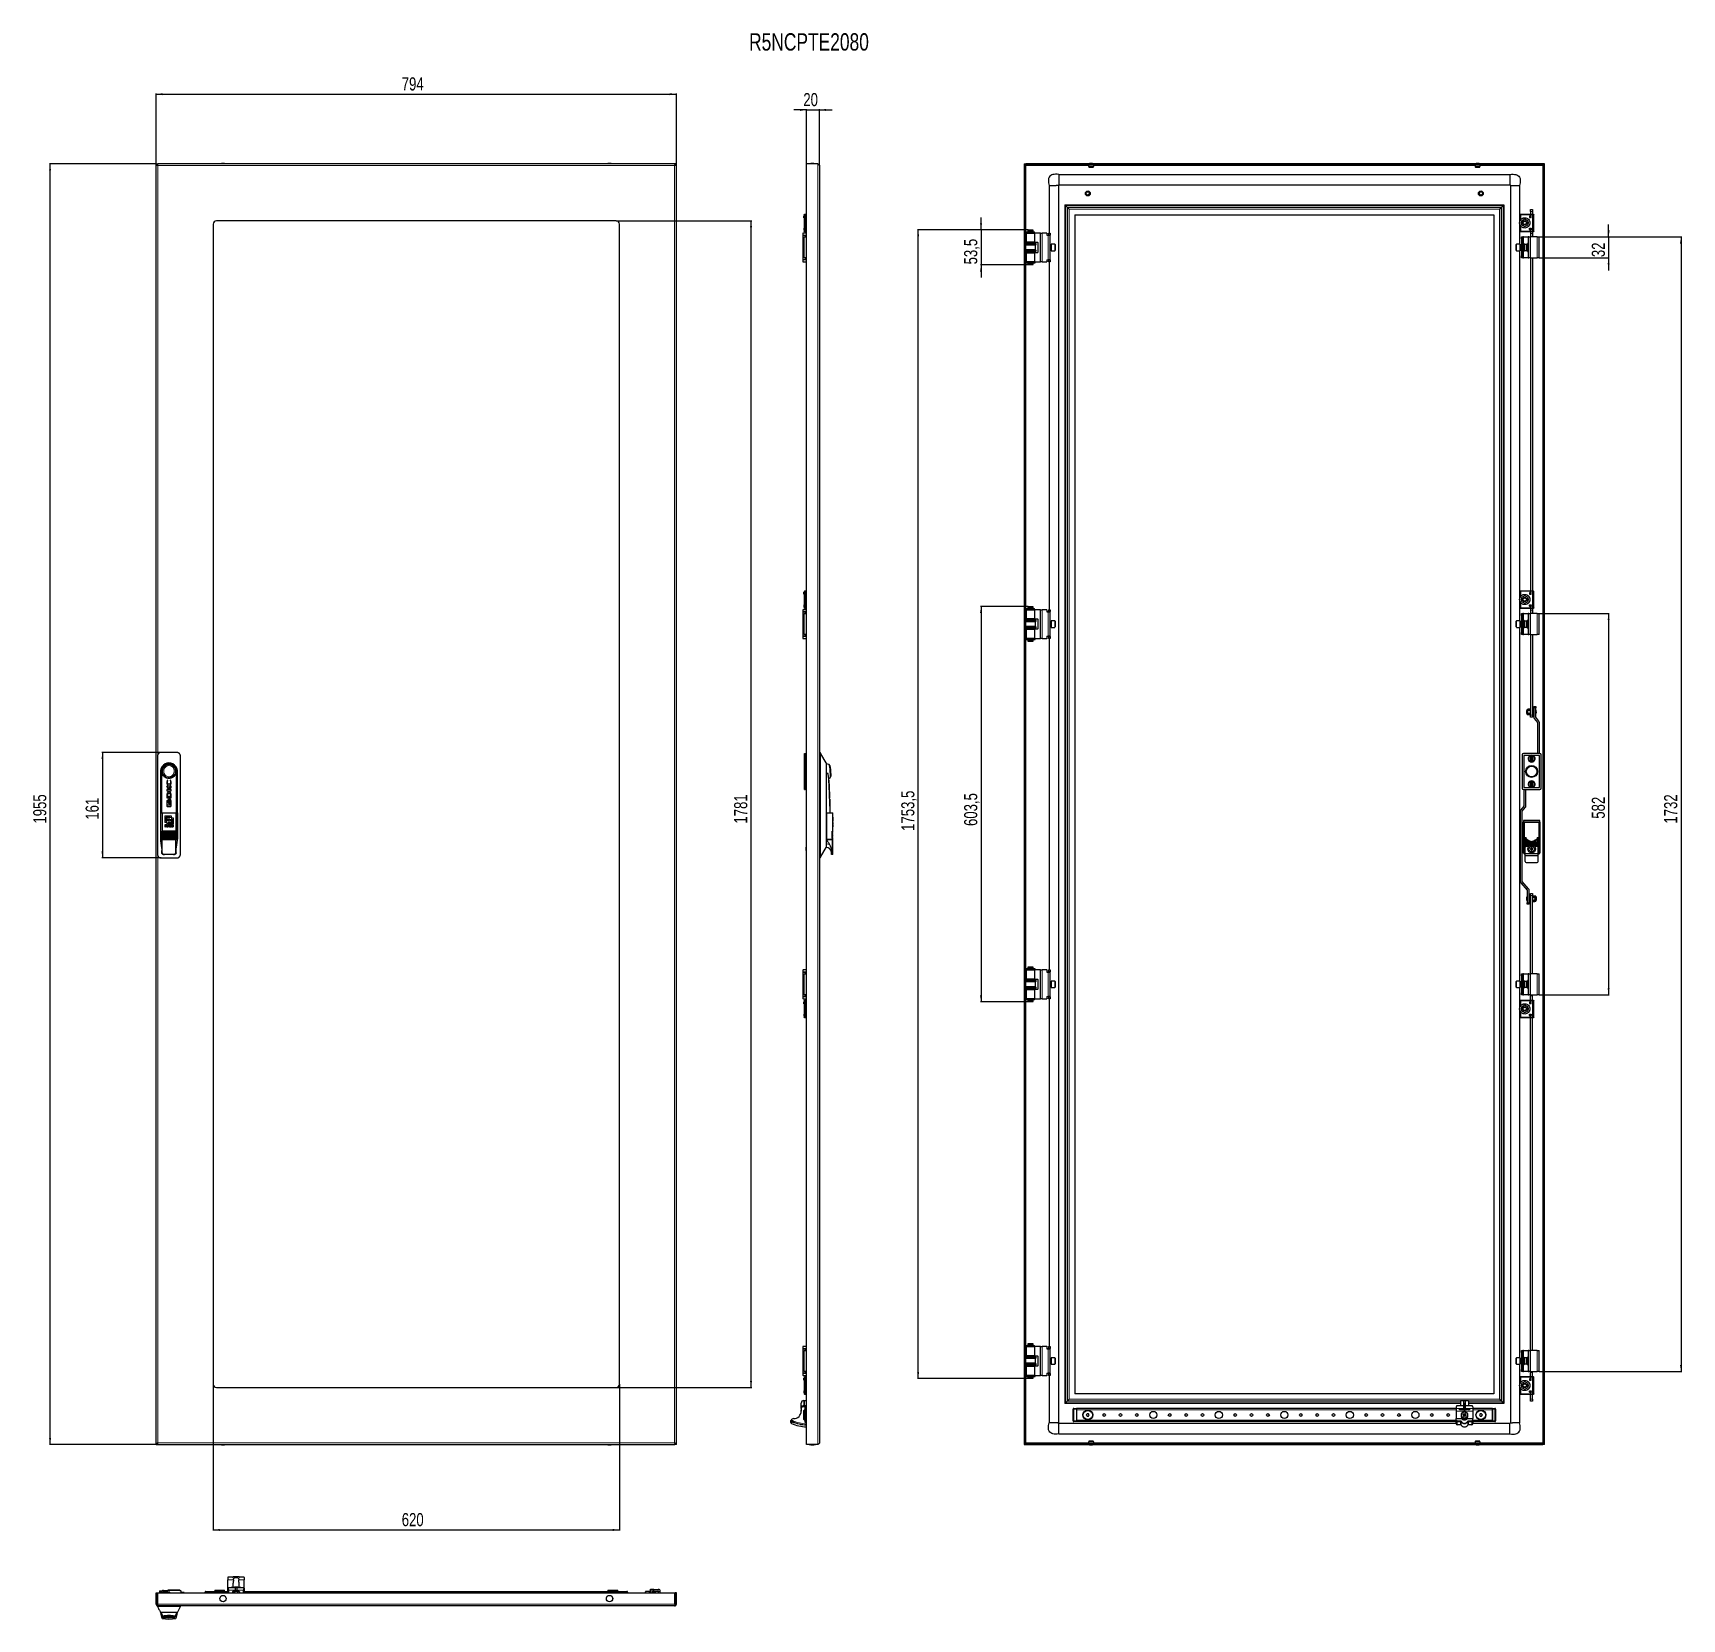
# Model space of a CAD drawing. Header units: millimetres. Extents: x -683 to 1834, y -1447 to 974.
import ezdxf

# ---------------------------------------------------------------- set-up
doc = ezdxf.new("R2010")
doc.units = ezdxf.units.MM
doc.layers.add('FORMAT', color=7, linetype='Continuous')
doc.styles.add('SLDTEXTSTYLE0', font='TXT', dxfattribs={"width": 0.75})
doc.dimstyles.new('SLDDIMSTYLE0', dxfattribs={"dimtxt": 20, "dimasz": 10, "dimexe": 0, "dimexo": 0.0625, "dimgap": 5, "dimtad": 2, "dimdec": 1, "dimrnd": 1e-09, "dimzin": 12, "dimdsep": 46, "dimtxsty": 'SLDTEXTSTYLE0', "dimsah": 1, "dimcen": 0.09, "dimadec": 0, "dimazin": 3, "dimtfac": 1, "dimtofl": 0, "dimtmove": 0, "dimatfit": 3, "dimfxl": 0, "dimfrac": 2, "dimtolj": 1, "dimtzin": 12, "dimarcsym": 0})
doc.dimstyles.new('SLDDIMSTYLE1', dxfattribs={"dimtxt": 20, "dimasz": 10, "dimexe": 0, "dimexo": 0.0625, "dimgap": 5, "dimtad": 2, "dimdec": 1, "dimrnd": 1e-09, "dimzin": 12, "dimdsep": 46, "dimtxsty": 'SLDTEXTSTYLE0', "dimsah": 1, "dimcen": 0.09, "dimadec": 0, "dimazin": 3, "dimtfac": 1, "dimtmove": 0, "dimatfit": 0, "dimfxl": 0, "dimfrac": 2, "dimtolj": 1, "dimtzin": 12, "dimarcsym": 0})

msp = doc.modelspace()

# ---------------------------------------------------------------- texts
at = {"layer": 'FORMAT', "insert": (409.69, 974.03), "char_height": 26.4583, "attachment_point": 1, "style": 'SLDTEXTSTYLE0'}
msp.add_mtext('R5NCPTE2080', dxfattribs=at)

# ---------------------------------------------------------------- blocks, each defined once
blk = doc.blocks.new('_D')
at = {"layer": 'FORMAT'}
for p, q in [((-495.3, 774.5), (-495.3, 882)), ((298.7, 774.5), (298.7, 882)), ((-495.3, 881), (298.7, 881))]:
    blk.add_line(p, q, dxfattribs=at)
for points in [[(-495.3, 881), (-485.3, 879.4), (-485.3, 882.5)], [(298.7, 881), (288.7, 882.5), (288.7, 879.4)]]:
    blk.add_solid(points, dxfattribs=at)
at = {"layer": 'FORMAT', "insert": (-120.5, 906.7), "char_height": 20, "attachment_point": 1, "style": 'SLDTEXTSTYLE0'}
blk.add_mtext('794', dxfattribs=at)
blk = doc.blocks.new('_D_1')
at = {"layer": 'FORMAT'}
for p, q in [((-495.4, 774.5), (-658.3, 774.5)), ((-657.3, -1180.5), (-657.3, 774.5)), ((-495.4, -1180.5), (-658.3, -1180.5))]:
    blk.add_line(p, q, dxfattribs=at)
for points in [[(-657.3, 774.5), (-658.9, 764.5), (-655.8, 764.5)], [(-657.3, -1180.5), (-655.8, -1170.5), (-658.9, -1170.5)]]:
    blk.add_solid(points, dxfattribs=at)
at = {"layer": 'FORMAT', "insert": (-683.1, -232.6), "char_height": 20, "attachment_point": 1, "rotation": 90, "style": 'SLDTEXTSTYLE0'}
blk.add_mtext('1955', dxfattribs=at)
blk = doc.blocks.new('_D_2')
at = {"layer": 'FORMAT'}
for p, q in [((-408.3, -1088.5), (-408.3, -1312)), ((211.7, -1088.5), (211.7, -1312)), ((-408.3, -1311), (211.7, -1311))]:
    blk.add_line(p, q, dxfattribs=at)
for points in [[(-408.3, -1311), (-398.3, -1312.6), (-398.3, -1309.5)], [(211.7, -1311), (201.7, -1309.5), (201.7, -1312.6)]]:
    blk.add_solid(points, dxfattribs=at)
at = {"layer": 'FORMAT', "insert": (-120.5, -1285.3), "char_height": 20, "attachment_point": 1, "style": 'SLDTEXTSTYLE0'}
blk.add_mtext('620', dxfattribs=at)
blk = doc.blocks.new('_D_3')
at = {"layer": 'FORMAT'}
for p, q in [((206.7, 687.5), (413.7, 687.5)), ((412.7, -1093.5), (412.7, 687.5)), ((206.7, -1093.5), (413.7, -1093.5))]:
    blk.add_line(p, q, dxfattribs=at)
for points in [[(412.7, 687.5), (411.1, 677.5), (414.2, 677.5)], [(412.7, -1093.5), (414.2, -1083.5), (411.1, -1083.5)]]:
    blk.add_solid(points, dxfattribs=at)
at = {"layer": 'FORMAT', "insert": (386.9, -232.6), "char_height": 20, "attachment_point": 1, "rotation": 90, "style": 'SLDTEXTSTYLE0'}
blk.add_mtext('1781', dxfattribs=at)
blk = doc.blocks.new('_D_4')
at = {"layer": 'FORMAT'}
for p, q in [((-487.9, -124), (-578.3, -124)), ((-577.3, -124), (-577.3, -285)), ((-487.9, -285), (-578.3, -285))]:
    blk.add_line(p, q, dxfattribs=at)
for points in [[(-577.3, -124), (-578.9, -134), (-575.8, -134)], [(-577.3, -285), (-575.8, -275), (-578.9, -275)]]:
    blk.add_solid(points, dxfattribs=at)
at = {"layer": 'FORMAT', "insert": (-603.1, -226.7), "char_height": 20, "attachment_point": 1, "rotation": 90, "style": 'SLDTEXTSTYLE0'}
blk.add_mtext('161', dxfattribs=at)
blk = doc.blocks.new('_D_5')
at = {"layer": 'FORMAT'}
for p, q in [((497.3, 857), (478, 857)), ((497.3, 774.5), (497.3, 858)), ((497.3, 857), (517.3, 857)), ((517.3, 771.9), (517.3, 858)), ((517.3, 857), (536.5, 857))]:
    blk.add_line(p, q, dxfattribs=at)
for points in [[(497.3, 857), (487.3, 858.5), (487.3, 855.4)], [(517.3, 857), (527.3, 855.4), (527.3, 858.5)]]:
    blk.add_solid(points, dxfattribs=at)
at = {"layer": 'FORMAT', "insert": (492.5, 882.7), "char_height": 20, "attachment_point": 1, "style": 'SLDTEXTSTYLE0'}
blk.add_mtext('20', dxfattribs=at)
blk = doc.blocks.new('_D_6')
at = {"layer": 'FORMAT'}
for p, q in [((835.8, 673.7), (666.8, 673.7)), ((667.8, -1079.8), (667.8, 673.7)), ((835.8, -1079.8), (666.8, -1079.8))]:
    blk.add_line(p, q, dxfattribs=at)
for points in [[(667.8, 673.7), (666.2, 663.7), (669.3, 663.7)], [(667.8, -1079.8), (669.3, -1069.8), (666.2, -1069.8)]]:
    blk.add_solid(points, dxfattribs=at)
at = {"layer": 'FORMAT', "insert": (642, -243.7), "char_height": 20, "attachment_point": 1, "rotation": 90, "style": 'SLDTEXTSTYLE0'}
blk.add_mtext('1753,5', dxfattribs=at)
blk = doc.blocks.new('_D_7')
at = {"layer": 'FORMAT'}
for p, q in [((763.8, 673.7), (763.8, 692.9)), ((835.8, 673.7), (762.8, 673.7)), ((763.8, 673.7), (763.8, 620.2)), ((835.8, 620.2), (762.8, 620.2)), ((763.8, 620.2), (763.8, 601))]:
    blk.add_line(p, q, dxfattribs=at)
for points in [[(763.8, 673.7), (765.3, 683.7), (762.2, 683.7)], [(763.8, 620.2), (762.2, 610.2), (765.3, 610.2)]]:
    blk.add_solid(points, dxfattribs=at)
at = {"layer": 'FORMAT', "insert": (738, 621.1), "char_height": 20, "attachment_point": 1, "rotation": 90, "style": 'SLDTEXTSTYLE0'}
blk.add_mtext('53,5', dxfattribs=at)
blk = doc.blocks.new('_D_8')
at = {"layer": 'FORMAT'}
for p, q in [((1615.8, 663), (1833.3, 663)), ((1832.3, 663), (1832.3, -1069)), ((1615.8, -1069), (1833.3, -1069))]:
    blk.add_line(p, q, dxfattribs=at)
for points in [[(1832.3, 663), (1830.7, 653), (1833.8, 653)], [(1832.3, -1069), (1833.8, -1059), (1830.7, -1059)]]:
    blk.add_solid(points, dxfattribs=at)
at = {"layer": 'FORMAT', "insert": (1806.5, -232.6), "char_height": 20, "attachment_point": 1, "rotation": 90, "style": 'SLDTEXTSTYLE0'}
blk.add_mtext('1732', dxfattribs=at)
blk = doc.blocks.new('_D_9')
at = {"layer": 'FORMAT'}
for p, q in [((1721.8, 663), (1721.8, 682.2)), ((1615.8, 663), (1722.8, 663)), ((1721.8, 663), (1721.8, 631)), ((1615.8, 631), (1722.8, 631)), ((1721.8, 631), (1721.8, 611.7))]:
    blk.add_line(p, q, dxfattribs=at)
for points in [[(1721.8, 663), (1723.3, 673), (1720.2, 673)], [(1721.8, 631), (1720.2, 621), (1723.3, 621)]]:
    blk.add_solid(points, dxfattribs=at)
at = {"layer": 'FORMAT', "insert": (1696, 632.2), "char_height": 20, "attachment_point": 1, "rotation": 90, "style": 'SLDTEXTSTYLE0'}
blk.add_mtext('32', dxfattribs=at)
blk = doc.blocks.new('_D_10')
at = {"layer": 'FORMAT'}
for p, q in [((835.8, 98.7), (762.8, 98.7)), ((763.8, 98.7), (763.8, -504.8)), ((835.8, -504.8), (762.8, -504.8))]:
    blk.add_line(p, q, dxfattribs=at)
for points in [[(763.8, 98.7), (762.2, 88.7), (765.3, 88.7)], [(763.8, -504.8), (765.3, -494.8), (762.2, -494.8)]]:
    blk.add_solid(points, dxfattribs=at)
at = {"layer": 'FORMAT', "insert": (738, -236.3), "char_height": 20, "attachment_point": 1, "rotation": 90, "style": 'SLDTEXTSTYLE0'}
blk.add_mtext('603,5', dxfattribs=at)
blk = doc.blocks.new('_D_11')
at = {"layer": 'FORMAT'}
for p, q in [((1615.8, 88), (1722.8, 88)), ((1721.8, 88), (1721.8, -494)), ((1615.8, -494), (1722.8, -494))]:
    blk.add_line(p, q, dxfattribs=at)
for points in [[(1721.8, 88), (1720.2, 78), (1723.3, 78)], [(1721.8, -494), (1723.3, -484), (1720.2, -484)]]:
    blk.add_solid(points, dxfattribs=at)
at = {"layer": 'FORMAT', "insert": (1696, -225.2), "char_height": 20, "attachment_point": 1, "rotation": 90, "style": 'SLDTEXTSTYLE0'}
blk.add_mtext('582', dxfattribs=at)

# ---------------------------------------------------------------- dimensions: what is measured, and where the dimension line sits
at = {"layer": 'FORMAT'}
for base, p1, p2, dimstyle, picture, middle in [((298.66, 880.97), (-495.34, 774.47), (298.66, 774.47), 'SLDDIMSTYLE0', '_D', (-98.34, 880.97)), ((517.27, 856.97), (497.27, 774.47), (517.27, 771.87), 'SLDDIMSTYLE1', '_D_5', (507.27, 856.97)), ((211.66, -1311.03), (-408.34, -1088.53), (211.66, -1088.53), 'SLDDIMSTYLE0', '_D_2', (-98.34, -1311.03))]:
    dim = msp.add_linear_dim(base=base, p1=p1, p2=p2, dimstyle=dimstyle, dxfattribs=at)
    dim.commit()
    dim.dimension.update_dxf_attribs({"geometry": picture, "text_midpoint": middle, "dimtype": 160})
for base, p1, p2, dimstyle, picture, middle in [((-657.35, 774.47), (-495.34, -1180.53), (-495.34, 774.47), 'SLDDIMSTYLE0', '_D_1', (-657.35, -203.03)), ((412.66, 687.47), (206.66, -1093.53), (206.66, 687.47), 'SLDDIMSTYLE0', '_D_3', (412.66, -203.03)), ((763.75, 620.22), (835.83, 673.72), (835.83, 620.22), 'SLDDIMSTYLE1', '_D_7', (763.75, 646.97)), ((1721.76, 630.97), (1615.76, 662.97), (1615.76, 630.97), 'SLDDIMSTYLE1', '_D_9', (1721.76, 646.97)), ((667.75, 673.72), (835.83, -1079.78), (835.83, 673.72), 'SLDDIMSTYLE0', '_D_6', (667.75, -203.03)), ((1832.26, -1069.03), (1615.76, 662.97), (1615.76, -1069.03), 'SLDDIMSTYLE0', '_D_8', (1832.26, -203.03)), ((763.75, -504.78), (835.83, 98.72), (835.83, -504.78), 'SLDDIMSTYLE0', '_D_10', (763.75, -203.03)), ((1721.76, -494.03), (1615.76, 87.97), (1615.76, -494.03), 'SLDDIMSTYLE0', '_D_11', (1721.76, -203.03)), ((-577.35, -285.03), (-487.84, -124.03), (-487.84, -285.03), 'SLDDIMSTYLE0', '_D_4', (-577.35, -204.53))]:
    dim = msp.add_linear_dim(base=base, p1=p1, p2=p2, angle=90, dimstyle=dimstyle, dxfattribs=at)
    dim.commit()
    dim.dimension.update_dxf_attribs({"geometry": picture, "text_midpoint": middle, "dimtype": 160})

# ---------------------------------------------------------------- linework, layer by layer
at = {"color": 7, "linetype": 'Continuous', "lineweight": 25}
for p, q in [((-495.34, 774.47), (-493.34, 774.47)), ((-495.34, -1180.53), (-495.34, 774.47)), ((296.36, 774.47), (-493.04, 774.47)), ((-493.04, 772.74), (-493.04, 774.47)), ((296.36, 774.47), (296.36, 772.74)), ((298.66, 774.47), (296.66, 774.47)), ((298.66, -1180.53), (298.66, 774.47)), ((497.27, -1180.53), (497.27, 774.47)), ((514.67, 774.47), (497.27, 774.47)), ((517.27, 771.87), (517.27, -127.03)), ((829.76, 774.47), (829.76, -1180.53)), ((829.76, 774.47), (831.76, 774.47)), ((831.76, 774.47), (831.76, -1180.53)), ((832.06, 772.47), (832.06, 774.47)), ((1621.46, 774.47), (832.06, 774.47)), ((1621.46, 772.47), (832.06, 772.47)), ((832.36, 771.87), (832.16, 772.47)), ((882.76, 758.47), (882.76, 742.63)), ((882.76, 758.47), (1570.76, 758.47)), ((931.76, 769.85), (928.17, 769.85)), ((928.65, 769.47), (934.86, 769.47)), ((935.35, 769.85), (931.76, 769.85)), ((1525.35, 769.85), (1518.17, 769.85)), ((1518.65, 769.47), (1524.86, 769.47)), ((1621.37, 772.47), (1621.16, 771.87)), ((1621.46, 772.47), (1621.46, 774.47)), ((1623.76, 774.47), (1621.76, 774.47)), ((1621.76, -1180.53), (1621.76, 774.47)), ((1623.76, -1180.53), (1623.76, 774.47)), ((867.76, 741.47), (868.73, 741.47)), ((867.76, 741.47), (867.76, 668.97)), ((868.73, 741.47), (871.19, 741.47)), ((871.19, 741.47), (874.76, 741.47)), ((874.76, 741.47), (878.33, 741.47)), ((881.76, 741.47), (881.76, -1147.53)), ((882.76, 742.47), (1570.76, 742.47)), ((1571.76, 741.47), (1571.76, -1147.53)), ((1585.76, 741.47), (1585.76, 697.14)), ((891.76, 711.97), (891.76, -1118.03)), ((891.76, 711.97), (892.76, 710.97)), ((891.76, 711.97), (1561.76, 711.97)), ((892.86, 710.87), (895.16, 708.56)), ((895.16, 708.56), (895.86, 707.87)), ((895.86, 707.87), (898.16, 705.56)), ((1555.35, 705.56), (1557.66, 707.87)), ((1557.66, 707.87), (1558.35, 708.56)), ((1558.35, 708.56), (1560.66, 710.87)), ((1560.76, 710.97), (1561.76, 711.97)), ((1561.76, 711.97), (1561.76, -1118.03)), ((-408.34, 682.47), (-408.34, -1088.53)), ((206.66, 687.47), (-403.34, 687.47)), ((211.66, -1088.53), (211.66, 682.47)), ((493.67, 696.97), (493.67, 671.97)), ((497.27, 697.47), (495.67, 697.47)), ((906.76, 696.97), (1546.76, 696.97)), ((906.76, 696.97), (906.76, -1103.03)), ((1546.76, 696.97), (1546.76, -1103.03)), ((1585.76, 696.97), (1585.76, 671.97)), ((1586.59, 687.59), (1588.09, 689.85)), ((1588.09, 679.08), (1586.59, 681.34)), ((1605.76, 697.47), (1587.76, 697.47)), ((1593.76, 690.18), (1588.81, 687.33)), ((1588.81, 687.33), (1588.81, 685.47)), ((1588.81, 685.47), (1590.77, 685.47)), ((1588.81, 683.47), (1588.81, 685.47)), ((1588.81, 683.47), (1588.81, 681.61)), ((1588.81, 683.47), (1590.77, 683.47)), ((1588.81, 681.61), (1593.76, 678.75)), ((1591.47, 685.47), (1590.77, 685.47)), ((1590.77, 683.47), (1591.47, 683.47)), ((1598.71, 687.33), (1593.76, 690.18)), ((1593.76, 678.75), (1598.71, 681.61)), ((1596.74, 685.47), (1596.05, 685.47)), ((1596.05, 683.47), (1596.74, 683.47)), ((1596.74, 685.47), (1598.71, 685.47)), ((1596.74, 683.47), (1598.71, 683.47)), ((1598.71, 685.47), (1598.71, 687.33)), ((1598.71, 685.47), (1598.71, 683.47)), ((1598.71, 681.61), (1598.71, 683.47)), ((1601.2, 694.43), (1601.2, 692.56)), ((1601.66, 692.56), (1601.66, 692.84)), ((1601.73, 694.17), (1601.73, 694.39)), ((1602.11, 694.17), (1601.73, 694.17)), ((1601.73, 693.82), (1602.16, 693.82)), ((1601.73, 693.23), (1601.73, 693.82)), ((1602.46, 704.67), (1605.46, 704.67)), ((1602.46, 701.67), (1602.46, 704.67)), ((1602.46, 701.67), (1602.46, 697.47)), ((1605.46, 704.67), (1605.46, 701.67)), ((1605.46, 701.67), (1605.46, 697.47)), ((1606.36, 697.47), (1606.11, 697.47)), ((1607.76, 671.97), (1607.76, 696.97)), ((491.72, 668.47), (491.72, 666.47)), ((497.27, 668.97), (492.22, 668.97)), ((492.22, 665.97), (495.72, 665.97)), ((492.22, 665.97), (492.22, 665.67)), ((492.22, 628.27), (492.22, 665.67)), ((492.22, 665.67), (495.22, 665.67)), ((493.77, 662.97), (496.77, 662.97)), ((493.77, 630.97), (493.77, 662.97)), ((494.72, 665.97), (494.72, 665.67)), ((495.22, 665.67), (495.72, 665.67)), ((495.67, 671.47), (497.27, 671.47)), ((495.72, 665.67), (495.72, 665.97)), ((497.27, 662.97), (496.77, 662.97)), ((832.11, 670.67), (832.11, 669.77)), ((832.11, 670.67), (844.99, 670.67)), ((832.11, 669.77), (844.99, 669.77)), ((832.81, 668.97), (832.81, 654.97)), ((832.81, 668.97), (845.71, 668.97)), ((845.71, 654.97), (832.81, 654.97)), ((835.83, 673.72), (835.26, 672.72)), ((835.26, 672.72), (835.26, 670.72)), ((843.26, 672.72), (835.26, 672.72)), ((840.01, 670.72), (835.26, 670.72)), ((835.26, 669.72), (835.26, 668.97)), ((840.01, 669.72), (835.26, 669.72)), ((835.26, 654.97), (835.26, 653.97)), ((835.76, 670.72), (835.76, 670.67)), ((835.76, 669.77), (835.76, 669.72)), ((835.83, 673.72), (842.68, 673.72)), ((843.26, 670.72), (840.01, 670.72)), ((843.26, 669.72), (840.01, 669.72)), ((843.26, 672.72), (842.68, 673.72)), ((842.76, 670.67), (842.76, 670.72)), ((842.76, 669.72), (842.76, 669.77)), ((843.26, 670.72), (843.26, 672.72)), ((843.26, 668.97), (843.26, 669.72)), ((843.26, 653.97), (843.26, 654.97)), ((844.99, 670.67), (845.08, 670.67)), ((844.99, 669.77), (845.08, 669.77)), ((845.08, 669.77), (845.08, 670.67)), ((845.08, 670.67), (845.29, 670.67)), ((845.08, 669.77), (845.29, 669.77)), ((845.29, 669.77), (845.29, 670.67)), ((845.71, 654.97), (845.71, 668.97)), ((853.81, 668.97), (845.71, 668.97)), ((845.71, 654.97), (849.81, 654.97)), ((854.31, 668.97), (853.81, 668.97)), ((854.31, 668.97), (857.31, 668.97)), ((854.31, 624.97), (854.31, 668.97)), ((864.31, 668.97), (857.31, 668.97)), ((864.31, 668.97), (864.31, 665.67)), ((864.31, 665.67), (866.31, 665.67)), ((866.31, 665.67), (869.31, 665.67)), ((866.81, 668.97), (869.31, 668.97)), ((866.81, 668.47), (866.81, 668.97)), ((866.81, 668.47), (866.81, 666.47)), ((866.81, 665.97), (866.81, 666.47)), ((869.31, 665.97), (866.81, 665.97)), ((866.81, 665.97), (866.81, 665.67)), ((869.31, 668.97), (869.31, 668.47)), ((869.31, 668.47), (869.31, 666.47)), ((869.31, 666.47), (869.31, 665.97)), ((869.31, 665.67), (869.31, 665.97)), ((869.31, 628.27), (869.31, 665.67)), ((1585.76, 671.79), (1585.76, 651.97)), ((1587.76, 671.47), (1605.76, 671.47)), ((1588.76, 662.97), (1590.76, 662.97)), ((1588.76, 661.97), (1588.76, 662.97)), ((1588.76, 660.97), (1588.76, 661.97)), ((1588.76, 659.97), (1588.76, 660.97)), ((1590.76, 659.97), (1588.76, 659.97)), ((1588.76, 659.97), (1588.76, 659.47)), ((1590.76, 659.47), (1588.76, 659.47)), ((1588.76, 659.47), (1588.76, 634.47)), ((1590.76, 662.97), (1590.76, 661.97)), ((1591.76, 662.97), (1590.76, 662.97)), ((1590.76, 660.97), (1590.76, 661.97)), ((1590.76, 660.97), (1590.76, 659.97)), ((1590.76, 659.97), (1590.76, 659.47)), ((1590.76, 659.47), (1590.76, 634.47)), ((1591.76, 662.97), (1598.76, 662.97)), ((1599.76, 662.97), (1598.76, 662.97)), ((1599.76, 662.97), (1602.76, 662.97)), ((1599.76, 630.97), (1599.76, 662.97)), ((1601.2, 674.51), (1601.2, 676.38)), ((1601.66, 676.38), (1601.66, 676.1)), ((1601.73, 675.11), (1601.73, 675.7)), ((1602.16, 675.11), (1601.73, 675.11)), ((1602.11, 674.76), (1601.73, 674.76)), ((1601.73, 674.76), (1601.73, 674.54)), ((1602.46, 671.56), (1602.46, 668.17)), ((1602.46, 668.17), (1602.46, 662.97)), ((1612.76, 662.97), (1602.76, 662.97)), ((1605.46, 671.56), (1605.46, 668.17)), ((1605.46, 668.17), (1605.46, 662.97)), ((1606.11, 671.47), (1606.36, 671.47)), ((1612.76, 662.97), (1615.76, 662.97)), ((1615.76, 630.97), (1615.76, 662.97)), ((496.77, 630.97), (493.77, 630.97)), ((496.77, 630.97), (497.27, 630.97)), ((831.76, 653.97), (846.76, 653.97)), ((846.76, 653.37), (831.76, 653.37)), ((846.76, 650.57), (831.76, 650.57)), ((846.76, 643.37), (831.76, 643.37)), ((846.76, 640.57), (831.76, 640.57)), ((831.76, 639.97), (846.76, 639.97)), ((832.81, 638.97), (832.81, 624.97)), ((832.81, 638.97), (845.71, 638.97)), ((835.26, 639.97), (835.26, 638.97)), ((843.26, 638.97), (843.26, 639.97)), ((845.71, 624.97), (845.71, 638.97)), ((849.81, 638.97), (845.71, 638.97)), ((846.76, 653.37), (846.76, 653.97)), ((847.46, 652.68), (846.76, 653.37)), ((846.76, 650.57), (847.46, 651.25)), ((846.76, 643.37), (846.76, 650.57)), ((847.46, 642.68), (846.76, 643.37)), ((846.76, 640.57), (847.46, 641.25)), ((846.76, 639.97), (846.76, 640.57)), ((850.31, 654.47), (850.31, 639.47)), ((870.56, 649.97), (869.31, 649.97)), ((869.31, 643.97), (870.56, 643.97)), ((876.21, 651.97), (870.81, 651.97)), ((870.81, 651.97), (870.81, 641.97)), ((870.81, 641.97), (876.21, 641.97)), ((876.81, 651.37), (876.81, 642.57)), ((1580.76, 644.72), (1580.76, 651.37)), ((1580.76, 642.57), (1580.76, 644.72)), ((1586.76, 651.97), (1581.36, 651.97)), ((1581.36, 641.97), (1586.76, 641.97)), ((1585.76, 641.97), (1585.76, 122.14)), ((1586.76, 644.41), (1586.76, 651.97)), ((1586.76, 641.97), (1586.76, 644.41)), ((1588.26, 649.97), (1587.01, 649.97)), ((1587.01, 643.97), (1588.26, 643.97)), ((1588.76, 651.97), (1588.26, 651.97)), ((1588.26, 651.97), (1588.26, 650.76)), ((1588.26, 650.76), (1588.26, 641.97)), ((1588.26, 641.97), (1588.76, 641.97)), ((1590.76, 634.47), (1588.76, 634.47)), ((1588.76, 634.47), (1588.76, 633.97)), ((1588.76, 633.97), (1590.76, 633.97)), ((1588.76, 632.97), (1588.76, 633.97)), ((1588.76, 631.97), (1588.76, 632.97)), ((1588.76, 630.97), (1588.76, 631.97)), ((1590.76, 630.97), (1588.76, 630.97)), ((1590.76, 652.97), (1591.76, 652.97)), ((1591.76, 640.97), (1590.76, 640.97)), ((1590.76, 634.47), (1590.76, 633.97)), ((1590.76, 633.97), (1590.76, 632.97)), ((1590.76, 631.97), (1590.76, 632.97)), ((1590.76, 631.97), (1590.76, 630.97)), ((1590.76, 630.97), (1591.76, 630.97)), ((1592.46, 652.97), (1591.76, 652.97)), ((1591.76, 640.97), (1592.46, 640.97)), ((1598.76, 630.97), (1591.76, 630.97)), ((1592.46, 652.97), (1592.46, 652.52)), ((1592.46, 641.42), (1592.46, 640.97)), ((1596.39, 651.47), (1593.26, 651.47)), ((1593.26, 642.47), (1593.26, 651.47)), ((1593.26, 642.47), (1596.39, 642.47)), ((1597.26, 650.97), (1596.39, 651.47)), ((1596.39, 642.47), (1596.39, 651.47)), ((1596.39, 642.47), (1597.26, 642.97)), ((1597.26, 642.97), (1597.26, 650.97)), ((1598.06, 640.97), (1598.06, 652.97)), ((1598.76, 652.97), (1598.06, 652.97)), ((1598.06, 640.97), (1598.76, 640.97)), ((1598.76, 652.97), (1599.76, 652.97)), ((1599.76, 640.97), (1598.76, 640.97)), ((1598.76, 630.97), (1599.76, 630.97)), ((1602.76, 630.97), (1599.76, 630.97)), ((1602.46, 630.97), (1602.46, 122.47)), ((1602.76, 630.97), (1612.76, 630.97)), ((1605.46, 630.97), (1605.46, 122.47)), ((1615.76, 630.97), (1612.76, 630.97)), ((491.72, 627.47), (491.72, 625.47)), ((495.22, 628.27), (492.22, 628.27)), ((492.22, 628.27), (492.22, 627.97)), ((495.72, 627.97), (492.22, 627.97)), ((492.22, 624.97), (497.27, 624.97)), ((494.72, 628.27), (494.72, 627.97)), ((495.72, 628.27), (495.22, 628.27)), ((495.72, 627.97), (495.72, 628.27)), ((832.11, 624.17), (832.11, 623.27)), ((832.11, 624.17), (846.41, 624.17)), ((832.11, 623.27), (846.41, 623.27)), ((845.71, 624.97), (832.81, 624.97)), ((835.26, 624.97), (835.26, 624.22)), ((840.01, 624.22), (835.26, 624.22)), ((835.26, 623.22), (835.26, 621.22)), ((840.01, 623.22), (835.26, 623.22)), ((835.26, 621.22), (835.83, 620.22)), ((835.26, 621.22), (840.01, 621.22)), ((835.76, 624.22), (835.76, 624.17)), ((835.76, 623.27), (835.76, 623.22)), ((839.9, 620.22), (835.83, 620.22)), ((842.68, 620.22), (839.9, 620.22)), ((843.26, 624.22), (840.01, 624.22)), ((843.26, 623.22), (840.01, 623.22)), ((840.01, 621.22), (843.26, 621.22)), ((842.68, 620.22), (843.26, 621.22)), ((842.76, 624.17), (842.76, 624.22)), ((842.76, 623.22), (842.76, 623.27)), ((843.26, 624.22), (843.26, 624.97)), ((843.26, 621.22), (843.26, 623.22)), ((845.71, 624.97), (853.81, 624.97)), ((846.41, 623.27), (846.41, 624.17)), ((853.81, 624.97), (854.31, 624.97)), ((857.31, 624.97), (854.31, 624.97)), ((857.31, 624.97), (864.31, 624.97)), ((864.31, 628.27), (866.31, 628.27)), ((864.31, 628.27), (864.31, 624.97)), ((869.31, 628.27), (866.31, 628.27)), ((866.81, 628.27), (866.81, 627.97)), ((866.81, 627.97), (869.31, 627.97)), ((866.81, 627.47), (866.81, 627.97)), ((866.81, 627.47), (866.81, 625.47)), ((866.81, 624.97), (866.81, 625.47)), ((869.31, 624.97), (866.81, 624.97)), ((867.76, 624.97), (867.76, 93.97)), ((869.31, 627.97), (869.31, 628.27)), ((869.31, 627.97), (869.31, 627.47)), ((869.31, 627.47), (869.31, 625.47)), ((869.31, 625.47), (869.31, 624.97)), ((493.67, 121.97), (493.67, 96.97)), ((497.27, 122.47), (495.67, 122.47)), ((1585.76, 121.97), (1585.76, 96.97)), ((1586.59, 112.59), (1588.09, 114.85)), ((1588.09, 104.08), (1586.59, 106.34)), ((1605.76, 122.47), (1587.76, 122.47)), ((1593.76, 115.18), (1588.81, 112.33)), ((1588.81, 112.33), (1588.81, 110.47)), ((1588.81, 110.47), (1590.77, 110.47)), ((1588.81, 108.47), (1588.81, 110.47)), ((1588.81, 108.47), (1588.81, 106.61)), ((1588.81, 108.47), (1590.77, 108.47)), ((1588.81, 106.61), (1593.76, 103.75)), ((1591.47, 110.47), (1590.77, 110.47)), ((1590.77, 108.47), (1591.47, 108.47)), ((1598.71, 112.33), (1593.76, 115.18)), ((1593.76, 103.75), (1598.71, 106.61)), ((1596.74, 110.47), (1596.05, 110.47)), ((1596.05, 108.47), (1596.74, 108.47)), ((1596.74, 110.47), (1598.71, 110.47)), ((1596.74, 108.47), (1598.71, 108.47)), ((1598.71, 110.47), (1598.71, 112.33)), ((1598.71, 110.47), (1598.71, 108.47)), ((1598.71, 106.61), (1598.71, 108.47)), ((1601.2, 119.43), (1601.2, 117.56)), ((1601.2, 99.51), (1601.2, 101.38)), ((1601.66, 117.56), (1601.66, 117.84)), ((1601.66, 101.38), (1601.66, 101.1)), ((1601.73, 119.17), (1601.73, 119.39)), ((1602.11, 119.17), (1601.73, 119.17)), ((1601.73, 118.82), (1602.16, 118.82)), ((1601.73, 118.23), (1601.73, 118.82)), ((1601.73, 100.11), (1601.73, 100.7)), ((1606.36, 122.47), (1606.11, 122.47)), ((1607.76, 96.97), (1607.76, 121.97)), ((491.72, 93.47), (491.72, 91.47)), ((497.27, 93.97), (492.22, 93.97)), ((492.22, 90.97), (495.72, 90.97)), ((492.22, 90.97), (492.22, 90.67)), ((492.22, 53.27), (492.22, 90.67)), ((492.22, 90.67), (495.22, 90.67)), ((493.77, 87.97), (496.77, 87.97)), ((493.77, 55.97), (493.77, 87.97)), ((494.72, 90.97), (494.72, 90.67)), ((495.22, 90.67), (495.72, 90.67)), ((495.67, 96.47), (497.27, 96.47)), ((495.72, 90.67), (495.72, 90.97)), ((497.27, 87.97), (496.77, 87.97)), ((831.76, 78.97), (846.76, 78.97)), ((846.76, 78.37), (831.76, 78.37)), ((846.76, 75.57), (831.76, 75.57)), ((832.11, 95.67), (832.11, 94.77)), ((832.11, 95.67), (844.99, 95.67)), ((832.11, 94.77), (844.99, 94.77)), ((832.81, 93.97), (832.81, 79.97)), ((832.81, 93.97), (845.71, 93.97)), ((845.71, 79.97), (832.81, 79.97)), ((835.83, 98.72), (835.26, 97.72)), ((835.26, 97.72), (835.26, 95.72)), ((843.26, 97.72), (835.26, 97.72)), ((840.01, 95.72), (835.26, 95.72)), ((835.26, 94.72), (835.26, 93.97)), ((840.01, 94.72), (835.26, 94.72)), ((835.26, 79.97), (835.26, 78.97)), ((835.76, 95.72), (835.76, 95.67)), ((835.76, 94.77), (835.76, 94.72)), ((835.83, 98.72), (842.68, 98.72)), ((843.26, 95.72), (840.01, 95.72)), ((843.26, 94.72), (840.01, 94.72)), ((843.26, 97.72), (842.68, 98.72)), ((842.76, 95.67), (842.76, 95.72)), ((842.76, 94.72), (842.76, 94.77)), ((843.26, 95.72), (843.26, 97.72)), ((843.26, 93.97), (843.26, 94.72)), ((843.26, 78.97), (843.26, 79.97)), ((844.99, 95.67), (845.08, 95.67)), ((844.99, 94.77), (845.08, 94.77)), ((845.08, 94.77), (845.08, 95.67)), ((845.08, 95.67), (845.29, 95.67)), ((845.08, 94.77), (845.29, 94.77)), ((845.29, 94.77), (845.29, 95.67)), ((845.71, 79.97), (845.71, 93.97)), ((853.81, 93.97), (845.71, 93.97)), ((845.71, 79.97), (849.81, 79.97)), ((846.76, 78.37), (846.76, 78.97)), ((847.46, 77.68), (846.76, 78.37)), ((846.76, 75.57), (847.46, 76.25)), ((846.76, 68.37), (846.76, 75.57)), ((850.31, 79.47), (850.31, 64.47)), ((854.31, 93.97), (853.81, 93.97)), ((854.31, 93.97), (857.31, 93.97)), ((854.31, 49.97), (854.31, 93.97)), ((864.31, 93.97), (857.31, 93.97)), ((864.31, 93.97), (864.31, 90.67)), ((864.31, 90.67), (866.31, 90.67)), ((866.31, 90.67), (869.31, 90.67)), ((866.81, 93.97), (869.31, 93.97)), ((866.81, 93.47), (866.81, 93.97)), ((866.81, 93.47), (866.81, 91.47)), ((866.81, 90.97), (866.81, 91.47)), ((869.31, 90.97), (866.81, 90.97)), ((866.81, 90.97), (866.81, 90.67)), ((869.31, 93.97), (869.31, 93.47)), ((869.31, 93.47), (869.31, 91.47)), ((869.31, 91.47), (869.31, 90.97)), ((869.31, 90.67), (869.31, 90.97)), ((869.31, 53.27), (869.31, 90.67)), ((876.21, 76.97), (870.81, 76.97)), ((870.81, 76.97), (870.81, 66.97)), ((876.81, 76.37), (876.81, 67.57)), ((1580.76, 69.72), (1580.76, 76.37)), ((1586.76, 76.97), (1581.36, 76.97)), ((1585.76, 96.79), (1585.76, 76.97)), ((1586.76, 69.41), (1586.76, 76.97)), ((1587.76, 96.47), (1605.76, 96.47)), ((1588.76, 76.97), (1588.26, 76.97)), ((1588.26, 76.97), (1588.26, 75.76)), ((1588.26, 75.76), (1588.26, 66.97)), ((1588.76, 87.97), (1590.76, 87.97)), ((1588.76, 86.97), (1588.76, 87.97)), ((1588.76, 85.97), (1588.76, 86.97)), ((1588.76, 84.97), (1588.76, 85.97)), ((1590.76, 84.97), (1588.76, 84.97)), ((1588.76, 84.97), (1588.76, 84.47)), ((1590.76, 84.47), (1588.76, 84.47)), ((1588.76, 84.47), (1588.76, 59.47)), ((1590.76, 87.97), (1590.76, 86.97)), ((1591.76, 87.97), (1590.76, 87.97)), ((1590.76, 85.97), (1590.76, 86.97)), ((1590.76, 85.97), (1590.76, 84.97)), ((1590.76, 84.97), (1590.76, 84.47)), ((1590.76, 84.47), (1590.76, 59.47)), ((1590.76, 77.97), (1591.76, 77.97)), ((1591.76, 87.97), (1598.76, 87.97)), ((1592.46, 77.97), (1591.76, 77.97)), ((1592.46, 77.97), (1592.46, 77.52)), ((1596.39, 76.47), (1593.26, 76.47)), ((1593.26, 67.47), (1593.26, 76.47)), ((1597.26, 75.97), (1596.39, 76.47)), ((1596.39, 67.47), (1596.39, 76.47)), ((1597.26, 67.97), (1597.26, 75.97)), ((1598.06, 65.97), (1598.06, 77.97)), ((1598.76, 77.97), (1598.06, 77.97)), ((1599.76, 87.97), (1598.76, 87.97)), ((1598.76, 77.97), (1599.76, 77.97)), ((1599.76, 87.97), (1602.76, 87.97)), ((1599.76, 55.97), (1599.76, 87.97)), ((1602.16, 100.11), (1601.73, 100.11)), ((1602.11, 99.76), (1601.73, 99.76)), ((1601.73, 99.76), (1601.73, 99.54)), ((1602.46, 96.56), (1602.46, 93.17)), ((1602.46, 93.17), (1602.46, 87.97)), ((1612.76, 87.97), (1602.76, 87.97)), ((1605.46, 96.56), (1605.46, 93.17)), ((1605.46, 93.17), (1605.46, 87.97)), ((1606.11, 96.47), (1606.36, 96.47)), ((1612.76, 87.97), (1615.76, 87.97)), ((1615.76, 55.97), (1615.76, 87.97)), ((491.72, 52.47), (491.72, 50.47)), ((495.22, 53.27), (492.22, 53.27)), ((492.22, 53.27), (492.22, 52.97)), ((495.72, 52.97), (492.22, 52.97)), ((496.77, 55.97), (493.77, 55.97)), ((494.72, 53.27), (494.72, 52.97)), ((495.72, 53.27), (495.22, 53.27)), ((495.72, 52.97), (495.72, 53.27)), ((496.77, 55.97), (497.27, 55.97)), ((846.76, 68.37), (831.76, 68.37)), ((846.76, 65.57), (831.76, 65.57)), ((831.76, 64.97), (846.76, 64.97)), ((832.81, 63.97), (832.81, 49.97)), ((832.81, 63.97), (845.71, 63.97)), ((835.26, 64.97), (835.26, 63.97)), ((843.26, 63.97), (843.26, 64.97)), ((845.71, 49.97), (845.71, 63.97)), ((849.81, 63.97), (845.71, 63.97)), ((847.46, 67.68), (846.76, 68.37)), ((846.76, 65.57), (847.46, 66.25)), ((846.76, 64.97), (846.76, 65.57)), ((864.31, 53.27), (866.31, 53.27)), ((864.31, 53.27), (864.31, 49.97)), ((869.31, 53.27), (866.31, 53.27)), ((866.81, 53.27), (866.81, 52.97)), ((866.81, 52.97), (869.31, 52.97)), ((866.81, 52.47), (866.81, 52.97)), ((866.81, 52.47), (866.81, 50.47)), ((866.81, 49.97), (866.81, 50.47)), ((870.56, 74.97), (869.31, 74.97)), ((869.31, 68.97), (870.56, 68.97)), ((869.31, 52.97), (869.31, 53.27)), ((869.31, 52.97), (869.31, 52.47)), ((869.31, 52.47), (869.31, 50.47)), ((869.31, 50.47), (869.31, 49.97)), ((870.81, 66.97), (876.21, 66.97)), ((1580.76, 67.57), (1580.76, 69.72)), ((1581.36, 66.97), (1586.76, 66.97)), ((1585.76, 66.97), (1585.76, -473.03)), ((1586.76, 66.97), (1586.76, 69.41)), ((1588.26, 74.97), (1587.01, 74.97)), ((1587.01, 68.97), (1588.26, 68.97)), ((1588.26, 66.97), (1588.76, 66.97)), ((1590.76, 59.47), (1588.76, 59.47)), ((1588.76, 59.47), (1588.76, 58.97)), ((1588.76, 57.97), (1588.76, 58.97)), ((1588.76, 58.97), (1590.76, 58.97)), ((1588.76, 56.97), (1588.76, 57.97)), ((1588.76, 55.97), (1588.76, 56.97)), ((1590.76, 55.97), (1588.76, 55.97)), ((1591.76, 65.97), (1590.76, 65.97)), ((1590.76, 59.47), (1590.76, 58.97)), ((1590.76, 58.97), (1590.76, 57.97)), ((1590.76, 56.97), (1590.76, 57.97)), ((1590.76, 56.97), (1590.76, 55.97)), ((1590.76, 55.97), (1591.76, 55.97)), ((1591.76, 65.97), (1592.46, 65.97)), ((1598.76, 55.97), (1591.76, 55.97)), ((1592.46, 66.42), (1592.46, 65.97)), ((1593.26, 67.47), (1596.39, 67.47)), ((1596.39, 67.47), (1597.26, 67.97)), ((1598.06, 65.97), (1598.76, 65.97)), ((1599.76, 65.97), (1598.76, 65.97)), ((1598.76, 55.97), (1599.76, 55.97)), ((1602.76, 55.97), (1599.76, 55.97)), ((1602.46, 55.97), (1602.46, -67.33)), ((1602.76, 55.97), (1612.76, 55.97)), ((1605.46, 55.97), (1605.46, -67.33)), ((1615.76, 55.97), (1612.76, 55.97)), ((492.22, 49.97), (497.27, 49.97)), ((832.11, 49.17), (832.11, 48.27)), ((832.11, 49.17), (846.41, 49.17)), ((832.11, 48.27), (846.41, 48.27)), ((845.71, 49.97), (832.81, 49.97)), ((835.26, 49.97), (835.26, 49.22)), ((840.01, 49.22), (835.26, 49.22)), ((835.26, 48.22), (835.26, 46.22)), ((840.01, 48.22), (835.26, 48.22)), ((835.26, 46.22), (835.83, 45.22)), ((835.26, 46.22), (840.01, 46.22)), ((835.76, 49.22), (835.76, 49.17)), ((835.76, 48.27), (835.76, 48.22)), ((839.9, 45.22), (835.83, 45.22)), ((842.68, 45.22), (839.9, 45.22)), ((843.26, 49.22), (840.01, 49.22)), ((843.26, 48.22), (840.01, 48.22)), ((840.01, 46.22), (843.26, 46.22)), ((842.68, 45.22), (843.26, 46.22)), ((842.76, 49.17), (842.76, 49.22)), ((842.76, 48.22), (842.76, 48.27)), ((843.26, 49.22), (843.26, 49.97)), ((843.26, 46.22), (843.26, 48.22)), ((845.71, 49.97), (853.81, 49.97)), ((846.41, 48.27), (846.41, 49.17)), ((853.81, 49.97), (854.31, 49.97)), ((857.31, 49.97), (854.31, 49.97)), ((857.31, 49.97), (864.31, 49.97)), ((869.31, 49.97), (866.81, 49.97)), ((867.76, 49.97), (867.76, -456.03)), ((1597.26, -59.38), (1596.76, -59.88)), ((1596.76, -64.78), (1596.76, -59.88)), ((1596.76, -64.78), (1597.26, -65.28)), ((1598.46, -58.48), (1597.26, -58.48)), ((1597.26, -62.33), (1597.26, -58.48)), ((1597.26, -66.18), (1597.26, -62.33)), ((1597.26, -66.18), (1598.46, -66.18)), ((1598.8, -57.88), (1598.46, -58.48)), ((1598.46, -62.33), (1598.46, -58.48)), ((1598.46, -66.18), (1598.46, -62.33)), ((1598.46, -66.18), (1598.8, -66.78)), ((1601.91, -57.88), (1598.8, -57.88)), ((1601.91, -60.11), (1598.8, -60.11)), ((1601.91, -64.56), (1598.8, -64.56)), ((1601.91, -66.78), (1598.8, -66.78)), ((1602.26, -58.48), (1601.91, -57.88)), ((1601.91, -66.78), (1602.26, -66.18)), ((1602.26, -58.48), (1602.26, -66.18)), ((1602.46, -59.38), (1602.26, -59.38)), ((1602.26, -65.28), (1602.46, -65.28)), ((1602.46, -70.33), (1602.46, -67.33)), ((1605.46, -70.33), (1602.46, -70.33)), ((1607.46, -58.33), (1605.46, -58.33)), ((1605.46, -66.33), (1607.46, -66.33)), ((1605.46, -67.33), (1605.46, -70.33)), ((1607.46, -56.03), (1607.46, -54.03)), ((1607.46, -54.03), (1610.46, -54.03)), ((1607.46, -56.03), (1607.46, -69.96)), ((1608.14, -71.94), (1613.01, -78.12)), ((1610.46, -54.03), (1610.46, -56.03)), ((1610.46, -69.96), (1610.46, -56.03)), ((1615.37, -76.26), (1610.5, -70.09)), ((1613.06, -78.24), (1613.06, -125.53)), ((1616.06, -125.53), (1616.06, -78.24)), ((-463.84, -124.03), (-487.84, -124.03)), ((494.37, -127.53), (494.37, -125.53)), ((494.37, -125.53), (495.27, -125.53)), ((518.27, -124.03), (517.27, -124.03)), ((1616.76, -125.53), (1591.76, -125.53)), ((-493.34, -129.53), (-493.34, -279.53)), ((-458.34, -279.53), (-458.34, -129.53)), ((494.37, -178.53), (494.37, -127.53)), ((495.67, -125.93), (495.67, -127.53)), ((495.67, -126.33), (497.27, -126.33)), ((495.67, -127.53), (495.67, -178.53)), ((517.27, -127.03), (517.27, -129.53)), ((517.27, -129.53), (517.27, -279.53)), ((518.27, -129.53), (518.27, -279.53)), ((527.27, -140.03), (519.35, -125.95)), ((527.27, -140.03), (527.27, -145.5)), ((527.27, -145.5), (527.27, -153.03)), ((1589.76, -127.53), (1589.76, -178.53)), ((1592.26, -128.53), (1592.26, -177.53)), ((1602.66, -128.53), (1592.26, -128.53)), ((1602.35, -133.37), (1601.98, -132.93)), ((1603.56, -132.93), (1601.98, -132.93)), ((1602.35, -133.7), (1601.98, -134.13)), ((1601.98, -134.13), (1603.56, -134.13)), ((1603.56, -133.37), (1602.35, -133.37)), ((1602.35, -133.7), (1603.56, -133.7)), ((1603.66, -131.26), (1603.66, -132.83)), ((1604.09, -131.63), (1603.66, -131.26)), ((1603.66, -134.23), (1603.66, -135.8)), ((1604.09, -135.44), (1603.66, -135.8)), ((1604.09, -131.63), (1604.09, -132.83)), ((1604.09, -134.23), (1604.09, -135.44)), ((1604.42, -131.63), (1604.86, -131.26)), ((1604.42, -132.83), (1604.42, -131.63)), ((1604.42, -135.44), (1604.42, -134.23)), ((1604.42, -135.44), (1604.86, -135.8)), ((1604.86, -132.83), (1604.86, -131.26)), ((1604.86, -135.8), (1604.86, -134.23)), ((1606.53, -132.93), (1604.96, -132.93)), ((1606.16, -133.37), (1604.96, -133.37)), ((1604.96, -133.7), (1606.16, -133.7)), ((1604.96, -134.13), (1606.53, -134.13)), ((1616.26, -128.53), (1605.86, -128.53)), ((1606.16, -133.37), (1606.53, -132.93)), ((1606.16, -133.7), (1606.53, -134.13)), ((1616.26, -177.53), (1616.26, -128.53)), ((1618.76, -178.53), (1618.76, -127.53)), ((-488.84, -153.03), (-488.84, -256.03)), ((-486.84, -216.03), (-486.84, -156.03)), ((-486.84, -156.03), (-486.84, -156.03)), ((-478.54, -166.36), (-479.07, -169.51)), ((-476.2, -178.7), (-478.99, -174.91)), ((-478.99, -174.91), (-478.99, -176.6)), ((-477.46, -166.73), (-478.54, -166.36)), ((-477.46, -167.02), (-477.46, -166.73)), ((-472.7, -174.82), (-476.2, -178.7)), ((-473.05, -166.76), (-473.86, -166.48)), ((-473.86, -166.48), (-473.86, -166.71)), ((-472.62, -169.54), (-473.05, -166.76)), ((-472.7, -177.55), (-472.7, -174.82)), ((-464.84, -156.03), (-464.84, -216.03)), ((-464.84, -156.03), (-464.84, -156.03)), ((-462.84, -256.03), (-462.84, -153.03)), ((527.27, -153.03), (527.27, -256.03)), ((531.79, -172.71), (531.39, -163.51)), ((531.51, -166.73), (531.46, -166.36)), ((531.52, -166.73), (531.47, -166.36)), ((531.47, -166.36), (531.59, -169.51)), ((531.52, -167.02), (531.51, -166.73)), ((531.52, -166.73), (531.51, -166.73)), ((531.53, -167.02), (531.52, -166.73)), ((531.53, -167.02), (531.52, -167.02)), ((531.88, -174.79), (531.78, -172.71)), ((531.79, -172.72), (531.78, -172.72)), ((532.06, -178.7), (531.83, -174.91)), ((532.04, -178.3), (531.9, -175.21)), ((534.21, -161.1), (534.22, -160.91)), ((1601.98, -171.93), (1603.56, -171.93)), ((1602.35, -172.37), (1601.98, -171.93)), ((1602.35, -172.7), (1601.98, -173.13)), ((1603.56, -173.13), (1601.98, -173.13)), ((1602.35, -172.37), (1603.56, -172.37)), ((1603.56, -172.7), (1602.35, -172.7)), ((1603.66, -171.83), (1603.66, -170.26)), ((1604.09, -170.63), (1603.66, -170.26)), ((1603.66, -174.8), (1603.66, -173.23)), ((1604.09, -174.44), (1603.66, -174.8)), ((1604.09, -171.83), (1604.09, -170.63)), ((1604.09, -174.44), (1604.09, -173.23)), ((1604.42, -170.63), (1604.86, -170.26)), ((1604.42, -170.63), (1604.42, -171.83)), ((1604.42, -173.23), (1604.42, -174.44)), ((1604.42, -174.44), (1604.86, -174.8)), ((1604.86, -170.26), (1604.86, -171.83)), ((1604.86, -173.23), (1604.86, -174.8)), ((1604.96, -171.93), (1606.53, -171.93)), ((1604.96, -172.37), (1606.16, -172.37)), ((1606.16, -172.7), (1604.96, -172.7)), ((1606.53, -173.13), (1604.96, -173.13)), ((1606.16, -172.37), (1606.53, -171.93)), ((1606.16, -172.7), (1606.53, -173.13)), ((-478.99, -176.6), (-476.03, -180.59)), ((-476.03, -180.59), (-478.99, -180.59)), ((-478.99, -180.59), (-478.99, -182.81)), ((-478.99, -182.81), (-472.7, -182.81)), ((-478.99, -198.04), (-478.99, -205.88)), ((-478.98, -189.22), (-478.98, -193.45)), ((-478.98, -193.45), (-472.69, -193.45)), ((-478.48, -204.42), (-478.48, -198.18)), ((-478.48, -198.18), (-477.9, -198.18)), ((-477.9, -197.39), (-478.33, -197.39)), ((-478.03, -188.55), (-478.11, -189.53)), ((-478.11, -189.53), (-478.11, -191.08)), ((-478.11, -191.08), (-473.47, -191.08)), ((-477.9, -198.18), (-477.9, -197.39)), ((-476.17, -201.35), (-475.9, -201.21)), ((-475.88, -195.68), (-476.11, -195.54)), ((-475.14, -195.16), (-475.82, -195.16)), ((-475.75, -201.1), (-475.51, -200.83)), ((-475.51, -196.08), (-475.74, -195.8)), ((-475.4, -198.45), (-475.13, -196.9)), ((-475.12, -200.02), (-475.4, -198.45)), ((-475.13, -196.9), (-475.36, -196.33)), ((-475.35, -200.58), (-475.12, -200.02)), ((-475.34, -180.59), (-472.7, -177.55)), ((-472.7, -180.59), (-475.34, -180.59)), ((-474.05, -195.16), (-474.75, -195.16)), ((-473.47, -191.08), (-473.47, -189.66)), ((-473.18, -200.74), (-473.18, -204.42)), ((-472.72, -188.39), (-472.9, -186.77)), ((-472.69, -189.39), (-472.72, -188.39)), ((-472.7, -182.81), (-472.7, -180.59)), ((-472.7, -205.88), (-472.7, -198.04)), ((-472.69, -189.41), (-472.69, -189.39)), ((-472.69, -189.43), (-472.69, -189.41)), ((-472.69, -193.45), (-472.69, -189.43)), ((494.37, -180.53), (494.37, -178.53)), ((494.37, -180.53), (495.27, -180.53)), ((495.67, -178.53), (495.67, -180.13)), ((497.27, -179.73), (495.67, -179.73)), ((531.9, -176.6), (532.14, -180.59)), ((532.03, -178.3), (532.06, -178.7)), ((532.1, -179.96), (532.05, -178.7)), ((532.06, -178.7), (532.05, -178.7)), ((532.08, -180.59), (532.07, -180.59)), ((532.14, -180.59), (532.08, -180.59)), ((532.23, -182.81), (532.13, -180.59)), ((532.17, -182.81), (532.17, -182.8)), ((532.17, -182.81), (532.17, -182.81)), ((532.29, -184.07), (532.24, -182.81)), ((532.28, -184.08), (532.28, -184.08)), ((532.39, -186.54), (532.3, -184.4)), ((532.4, -186.53), (532.39, -186.53)), ((532.6, -191.08), (532.4, -186.51)), ((532.45, -188.55), (532.49, -189.53)), ((532.46, -188.55), (532.5, -189.53)), ((532.57, -191.08), (532.56, -191.08)), ((532.69, -193.45), (532.59, -191.08)), ((532.64, -193.45), (532.64, -193.45)), ((532.81, -195.92), (532.7, -193.45)), ((532.76, -195.16), (532.77, -195.16)), ((532.77, -195.16), (532.78, -195.16)), ((532.8, -195.68), (532.79, -195.54)), ((532.82, -196.08), (532.8, -195.8)), ((532.84, -197.39), (532.82, -197.39)), ((532.85, -197.39), (532.83, -197.39)), ((532.89, -197.85), (532.84, -196.61)), ((532.87, -198.18), (532.84, -197.39)), ((532.88, -198.18), (532.85, -197.39)), ((532.86, -198.18), (532.85, -198.18)), ((532.86, -198.18), (532.88, -198.18)), ((532.87, -197.35), (532.92, -198.45)), ((532.91, -198.16), (532.89, -197.85)), ((532.95, -199.06), (532.91, -198.27)), ((533, -200.29), (532.95, -199.06)), ((533.04, -201.1), (533.02, -200.83)), ((533.05, -201.35), (533.04, -201.21)), ((1591.76, -180.53), (1616.76, -180.53)), ((1592.26, -177.53), (1602.66, -177.53)), ((1592.46, -180.53), (1592.46, -205.76)), ((1595.46, -205.76), (1595.46, -180.53)), ((1605.86, -177.53), (1616.26, -177.53)), ((-488.81, -216.03), (-488.81, -256.53)), ((-488.81, -216.03), (-486.19, -216.03)), ((-486.19, -216.03), (-465.5, -216.03)), ((-486.19, -216.03), (-486.19, -244.03)), ((-482.19, -221.03), (-472.43, -221.03)), ((-482.19, -221.03), (-482.19, -230.79)), ((-480.23, -222.98), (-480.23, -228.84)), ((-480.23, -222.98), (-474.38, -222.98)), ((-474.38, -223.96), (-479.26, -223.96)), ((-479.26, -223.96), (-479.26, -228.84)), ((-473.18, -204.42), (-478.48, -204.42)), ((-478.33, -206.53), (-473.36, -206.53)), ((-477.31, -225.91), (-477.31, -228.84)), ((-477.31, -225.91), (-474.38, -225.91)), ((-475.97, -201.82), (-475.29, -201.82)), ((-474.9, -201.82), (-474.2, -201.82)), ((-474.38, -222.98), (-474.38, -223.96)), ((-474.38, -225.91), (-474.38, -228.84)), ((-472.43, -221.03), (-472.43, -223.96)), ((-472.43, -223.96), (-469.5, -223.96)), ((-472.43, -225.91), (-472.43, -230.79)), ((-472.43, -225.91), (-471.45, -225.91)), ((-471.45, -225.91), (-471.45, -231.77)), ((-469.5, -223.96), (-469.5, -233.72)), ((-465.5, -216.03), (-465.5, -244.03)), ((-465.5, -216.03), (-462.88, -216.03)), ((-462.88, -216.03), (-462.88, -256.53)), ((527.27, -216.03), (527.48, -216.03)), ((527.48, -216.03), (527.72, -216.03)), ((527.72, -216.03), (527.72, -256.53)), ((527.72, -216.03), (536.83, -216.03)), ((533.18, -204.42), (533.06, -201.74)), ((533.06, -201.82), (533.06, -201.82)), ((533.07, -201.82), (533.07, -201.82)), ((533.18, -205.88), (533.12, -204.44)), ((533.14, -204.42), (533.13, -204.42)), ((533.26, -206.53), (533.17, -204.42)), ((533.69, -216.03), (533.27, -206.53)), ((536.83, -216.03), (536.83, -244.03)), ((536.83, -216.03), (537.48, -216.03)), ((537.23, -221.03), (537.48, -221.03)), ((537.23, -221.03), (537.23, -230.79)), ((537.35, -222.98), (537.35, -228.84)), ((537.36, -222.98), (537.35, -222.98)), ((537.36, -222.98), (537.36, -228.84)), ((537.36, -222.98), (537.48, -222.98)), ((537.48, -223.96), (537.41, -223.96)), ((537.41, -223.96), (537.41, -228.84)), ((537.46, -225.91), (537.46, -228.84)), ((537.47, -225.91), (537.46, -225.91)), ((537.47, -222.98), (537.47, -221.03)), ((537.47, -225.91), (537.47, -223.96)), ((537.47, -225.91), (537.47, -228.84)), ((537.47, -225.91), (537.48, -225.91)), ((537.48, -221.03), (537.48, -216.03)), ((537.48, -223.96), (537.48, -222.98)), ((537.48, -228.84), (537.48, -225.91)), ((1586.96, -213.85), (1586.96, -320.83)), ((1592.41, -205.89), (1587.65, -211.86)), ((1589.96, -320.83), (1589.96, -213.85)), ((1590, -213.73), (1594.76, -207.76)), ((-486.44, -244.13), (-486.24, -244.13)), ((-465.45, -244.13), (-486.24, -244.13)), ((-465.45, -245.53), (-486.24, -245.53)), ((-465.45, -246.93), (-486.24, -246.93)), ((-465.45, -248.33), (-486.24, -248.33)), ((-465.45, -249.73), (-486.24, -249.73)), ((-465.45, -251.13), (-486.24, -251.13)), ((-479.26, -230.79), (-482.19, -230.79)), ((-480.12, -234.59), (-482.18, -234.59)), ((-482.18, -234.59), (-482.18, -237.56)), ((-482.18, -237.56), (-481.31, -237.56)), ((-481.31, -235.09), (-481.31, -235.89)), ((-481.31, -235.09), (-480.24, -235.09)), ((-480.28, -235.89), (-481.31, -235.89)), ((-481.31, -236.38), (-481.31, -237.56)), ((-481.31, -236.38), (-480.38, -236.38)), ((-479.26, -228.84), (-480.23, -228.84)), ((-479.75, -236.86), (-479.73, -237.18)), ((-479.6, -237.56), (-478.64, -237.56)), ((-479.26, -230.79), (-479.26, -233.72)), ((-469.5, -233.72), (-479.26, -233.72)), ((-478.81, -237.13), (-478.83, -236.77)), ((-478.81, -237.13), (-478.81, -237.14)), ((-478.64, -237.47), (-478.64, -237.56)), ((-476.8, -234.59), (-478.34, -237.56)), ((-478.34, -237.56), (-477.4, -237.56)), ((-477.4, -237.56), (-477.12, -236.95)), ((-474.38, -228.84), (-477.31, -228.84)), ((-477.31, -230.79), (-477.31, -231.77)), ((-477.31, -230.79), (-472.43, -230.79)), ((-471.45, -231.77), (-477.31, -231.77)), ((-477.12, -236.95), (-475.45, -236.95)), ((-476.89, -236.46), (-476.29, -235.19)), ((-475.69, -236.46), (-476.89, -236.46)), ((-475.78, -234.59), (-476.8, -234.59)), ((-476.29, -235.19), (-475.69, -236.46)), ((-474.23, -237.56), (-475.78, -234.59)), ((-475.45, -236.95), (-475.16, -237.56)), ((-475.16, -237.56), (-474.23, -237.56)), ((-472.46, -234.59), (-473.77, -234.59)), ((-473.77, -234.59), (-473.77, -237.56)), ((-473.77, -237.56), (-472.93, -237.56)), ((-472.93, -235.17), (-472.93, -237.56)), ((-472.93, -235.17), (-472.05, -237.56)), ((-471.6, -236.85), (-472.46, -234.59)), ((-472.05, -237.56), (-471.14, -237.56)), ((-470.75, -234.59), (-471.6, -236.85)), ((-471.14, -237.56), (-470.27, -235.17)), ((-469.43, -234.59), (-470.75, -234.59)), ((-470.27, -235.17), (-470.27, -237.56)), ((-470.27, -237.56), (-469.43, -237.56)), ((-469.43, -234.59), (-469.43, -237.56)), ((-465.45, -244.13), (-465.24, -244.13)), ((536.29, -244.13), (536.72, -244.13)), ((536.29, -245.53), (536.72, -245.53)), ((536.29, -246.93), (536.72, -246.93)), ((536.29, -248.33), (536.72, -248.33)), ((536.29, -249.73), (536.72, -249.73)), ((536.29, -251.13), (536.72, -251.13)), ((537.38, -244.13), (536.72, -244.13)), ((537.38, -245.53), (536.72, -245.53)), ((537.38, -246.93), (536.72, -246.93)), ((537.38, -248.33), (536.72, -248.33)), ((537.38, -249.73), (536.72, -249.73)), ((537.38, -251.13), (536.72, -251.13)), ((537.48, -245.43), (536.83, -245.43)), ((537.48, -246.83), (536.83, -246.83)), ((537.48, -248.23), (536.83, -248.23)), ((537.48, -249.63), (536.83, -249.63)), ((537.48, -251.03), (536.83, -251.03)), ((537.48, -245.43), (536.98, -244.13)), ((537.48, -246.83), (536.98, -245.53)), ((537.48, -248.23), (536.98, -246.93)), ((537.48, -249.63), (536.98, -248.33)), ((537.48, -251.03), (536.98, -249.73)), ((537.48, -252.43), (536.98, -251.13)), ((537.41, -230.79), (537.23, -230.79)), ((537.37, -234.59), (537.23, -234.59)), ((537.23, -234.59), (537.23, -237.56)), ((537.23, -237.56), (537.3, -237.56)), ((537.29, -235.09), (537.29, -235.89)), ((537.3, -235.09), (537.29, -235.09)), ((537.3, -235.89), (537.29, -235.89)), ((537.29, -236.38), (537.29, -237.56)), ((537.3, -236.38), (537.29, -236.38)), ((537.3, -235.09), (537.3, -235.89)), ((537.3, -235.09), (537.36, -235.09)), ((537.36, -235.89), (537.3, -235.89)), ((537.3, -236.38), (537.3, -237.56)), ((537.3, -236.38), (537.35, -236.38)), ((537.36, -228.84), (537.35, -228.84)), ((537.41, -228.84), (537.36, -228.84)), ((537.38, -237.56), (537.4, -237.56)), ((537.4, -236.12), (537.39, -236.12)), ((537.39, -237.56), (537.43, -237.56)), ((537.41, -230.79), (537.41, -233.72)), ((537.48, -233.72), (537.41, -233.72)), ((537.43, -235.43), (537.42, -235.43)), ((537.43, -236.77), (537.42, -236.77)), ((537.42, -237.13), (537.42, -237.14)), ((537.43, -237.13), (537.42, -237.13)), ((537.43, -237.14), (537.42, -237.14)), ((537.42, -237.47), (537.42, -237.56)), ((537.43, -237.47), (537.42, -237.47)), ((537.43, -237.13), (537.43, -237.14)), ((537.43, -237.47), (537.43, -237.56)), ((537.47, -234.59), (537.44, -237.56)), ((537.44, -237.56), (537.47, -237.56)), ((537.47, -228.84), (537.46, -228.84)), ((537.46, -230.79), (537.46, -231.77)), ((537.47, -230.79), (537.46, -230.79)), ((537.47, -231.77), (537.46, -231.77)), ((537.46, -236.46), (537.47, -235.19)), ((537.47, -236.46), (537.46, -236.46)), ((537.46, -237.56), (537.46, -236.95)), ((537.47, -236.95), (537.46, -236.95)), ((537.47, -230.79), (537.47, -228.84)), ((537.48, -228.84), (537.47, -228.84)), ((537.47, -230.79), (537.47, -231.77)), ((537.47, -230.79), (537.48, -230.79)), ((537.47, -233.72), (537.47, -231.77)), ((537.48, -231.77), (537.47, -231.77)), ((537.48, -234.59), (537.47, -234.59)), ((537.47, -236.46), (537.48, -235.19)), ((537.48, -235.19), (537.47, -235.19)), ((537.47, -236.95), (537.47, -236.14)), ((537.47, -236.46), (537.48, -236.46)), ((537.47, -236.95), (537.48, -236.95)), ((537.47, -237.56), (537.47, -236.95)), ((537.48, -231.77), (537.48, -230.79)), ((537.48, -234.59), (537.48, -233.72)), ((537.48, -235.22), (537.48, -234.59)), ((537.48, -235.19), (537.48, -236.46)), ((537.48, -244.03), (537.48, -236.95)), ((1616.76, -228.03), (1591.76, -228.03)), ((1591.76, -228.03), (1591.76, -278.03)), ((1591.94, -278.03), (1591.94, -230.71)), ((1592.94, -229.71), (1615.57, -229.71)), ((1616.57, -230.71), (1616.57, -278.03)), ((1616.76, -278.03), (1616.76, -228.03)), ((-488.81, -256.53), (-486.19, -256.53)), ((-488.81, -257.03), (-486.19, -257.03)), ((-486.84, -257.03), (-486.84, -256.53)), ((-486.8, -277.03), (-486.8, -273.95)), ((-465.45, -252.53), (-486.24, -252.53)), ((-465.45, -253.93), (-486.24, -253.93)), ((-486.19, -255.23), (-486.19, -256.53)), ((-486.19, -256.53), (-465.5, -256.53)), ((-486.19, -277.03), (-486.19, -257.03)), ((-486.19, -257.03), (-465.5, -257.03)), ((-465.5, -255.23), (-465.5, -256.53)), ((-465.5, -256.53), (-462.88, -256.53)), ((-465.5, -277.03), (-465.5, -257.03)), ((-465.5, -257.03), (-462.88, -257.03)), ((-464.88, -277.03), (-464.88, -273.95)), ((-464.84, -256.53), (-464.84, -257.03)), ((496.25, -270.75), (496.56, -270.84)), ((496.56, -271.93), (496.25, -272.01)), ((496.56, -269.39), (496.56, -269.46)), ((496.56, -270.84), (496.56, -271.93)), ((496.56, -273.3), (496.56, -273.38)), ((519.35, -283.12), (527.27, -269.03)), ((527.27, -256.03), (527.27, -257.03)), ((527.27, -256.53), (527.48, -256.53)), ((527.48, -257.03), (527.27, -257.03)), ((527.27, -263.56), (527.27, -269.03)), ((527.27, -269.03), (527.48, -269.03)), ((527.48, -256.53), (527.72, -256.53)), ((527.48, -257.03), (527.72, -257.03)), ((527.72, -256.53), (536.83, -256.53)), ((527.72, -257.03), (536.83, -257.03)), ((535.48, -257.03), (535.46, -256.53)), ((535.48, -277.03), (535.48, -273.95)), ((536.29, -252.53), (536.72, -252.53)), ((536.29, -253.93), (536.72, -253.93)), ((537.38, -252.53), (536.72, -252.53)), ((537.38, -253.93), (536.72, -253.93)), ((537.48, -252.43), (536.83, -252.43)), ((537.48, -253.83), (536.83, -253.83)), ((536.83, -255.23), (536.83, -256.53)), ((537.48, -255.23), (536.83, -255.23)), ((536.83, -256.53), (537.48, -256.53)), ((536.83, -277.03), (536.83, -257.03)), ((536.83, -257.03), (537.48, -257.03)), ((537.48, -253.83), (536.98, -252.53)), ((537.48, -255.23), (536.98, -253.93)), ((537.48, -256.53), (537.48, -255.23)), ((537.48, -280.03), (537.48, -257.03)), ((1593.23, -264.03), (1593.21, -264.03)), ((1593.24, -264.03), (1593.23, -264.03)), ((1615.27, -264.03), (1593.24, -264.03)), ((1593.76, -266.53), (1593.76, -276.23)), ((1594.26, -278.48), (1594.26, -268.48)), ((1594.62, -267.5), (1594.62, -266.53)), ((1595.16, -256.59), (1594.71, -255.03)), ((1595.16, -261.08), (1594.91, -261.33)), ((1598.76, -265.23), (1595.06, -265.23)), ((1595.06, -266.1), (1598.76, -266.1)), ((1595.16, -261.08), (1595.16, -256.59)), ((1602.25, -261.08), (1595.16, -261.08)), ((1595.76, -266.98), (1599.36, -266.98)), ((1599.19, -266.53), (1599.19, -266.98)), ((1602.25, -260.88), (1602.51, -260.66)), ((1602.25, -260.88), (1602.25, -261.08)), ((1602.25, -261.08), (1602.51, -261.33)), ((1602.7, -271.27), (1602.34, -270.84)), ((1602.7, -271.5), (1602.34, -271.93)), ((1604.14, -271.27), (1602.7, -271.27)), ((1602.7, -271.5), (1604.14, -271.5)), ((1604.14, -271.27), (1603.63, -270.75)), ((1604.14, -271.5), (1603.63, -272.01)), ((1604.14, -269.82), (1603.71, -269.46)), ((1604.14, -272.94), (1603.71, -273.3)), ((1604.14, -269.82), (1604.14, -271.27)), ((1604.14, -271.5), (1604.14, -272.94)), ((1604.37, -269.82), (1604.8, -269.46)), ((1604.37, -271.27), (1604.37, -269.82)), ((1604.37, -271.27), (1604.89, -270.75)), ((1605.82, -271.27), (1604.37, -271.27)), ((1604.37, -272.94), (1604.37, -271.5)), ((1604.37, -271.5), (1604.89, -272.01)), ((1604.37, -271.5), (1605.82, -271.5)), ((1604.37, -272.94), (1604.8, -273.3)), ((1605.82, -271.27), (1606.18, -270.84)), ((1605.82, -271.5), (1606.18, -271.93)), ((1606.26, -260.88), (1606.01, -260.66)), ((1606.26, -261.08), (1606.01, -261.33)), ((1606.26, -261.08), (1606.26, -260.88)), ((1613.35, -261.08), (1606.26, -261.08)), ((1609.16, -266.98), (1612.76, -266.98)), ((1609.32, -266.98), (1609.32, -266.53)), ((1613.46, -265.23), (1609.76, -265.23)), ((1609.76, -266.1), (1613.46, -266.1)), ((1613.35, -256.59), (1613.81, -255.03)), ((1613.35, -256.59), (1613.35, -261.08)), ((1613.35, -261.08), (1613.61, -261.33)), ((1613.89, -266.53), (1613.89, -267.5)), ((1614.26, -278.48), (1614.26, -268.48)), ((1614.76, -276.23), (1614.76, -266.53)), ((1615.29, -264.03), (1615.27, -264.03)), ((1615.3, -264.03), (1615.29, -264.03)), ((-487.84, -285.03), (-463.84, -285.03)), ((-482.57, -280.03), (-483.5, -280.03)), ((-469.11, -280.03), (-482.57, -280.03)), ((-468.18, -280.03), (-469.11, -280.03)), ((517.27, -279.53), (517.27, -282.03)), ((517.27, -282.03), (517.27, -1177.93)), ((518.27, -285.03), (517.27, -285.03)), ((537.2, -280.03), (535.48, -280.03)), ((537.48, -280.03), (537.2, -280.03)), ((1591.76, -278.03), (1591.97, -278.03)), ((1594.26, -280.98), (1594.26, -278.48)), ((1594.26, -280.98), (1614.26, -280.98)), ((1594.26, -281.98), (1594.26, -280.98)), ((1594.26, -290.48), (1594.26, -281.98)), ((1595.76, -291.98), (1612.76, -291.98)), ((1614.26, -280.98), (1614.26, -278.48)), ((1614.26, -281.98), (1614.26, -280.98)), ((1614.26, -290.48), (1614.26, -281.98)), ((1616.54, -278.03), (1616.76, -278.03)), ((1587.72, -322.91), (1597.41, -334.28)), ((1599.69, -332.33), (1590, -320.96)), ((1597.46, -334.41), (1597.46, -353.83)), ((1600.46, -353.83), (1600.46, -334.41)), ((1602.46, -343.33), (1600.46, -343.33)), ((1600.46, -351.33), (1602.46, -351.33)), ((1602.46, -339.33), (1605.46, -339.33)), ((1602.46, -342.33), (1602.46, -339.33)), ((1602.46, -462.03), (1602.46, -342.33)), ((1605.46, -339.33), (1605.46, -342.33)), ((1605.46, -462.03), (1605.46, -342.33)), ((1605.66, -344.38), (1605.46, -344.38)), ((1605.46, -350.28), (1605.66, -350.28)), ((1606, -342.88), (1605.66, -343.48)), ((1605.66, -343.48), (1605.66, -351.18)), ((1605.66, -351.18), (1606, -351.78)), ((1606, -342.88), (1609.11, -342.88)), ((1606, -345.11), (1609.11, -345.11)), ((1606, -349.56), (1609.11, -349.56)), ((1606, -351.78), (1609.11, -351.78)), ((1609.46, -343.48), (1609.11, -342.88)), ((1609.11, -351.78), (1609.46, -351.18)), ((1610.66, -343.48), (1609.46, -343.48)), ((1609.46, -343.48), (1609.46, -351.18)), ((1609.46, -351.18), (1610.66, -351.18)), ((1610.66, -343.48), (1610.66, -351.18)), ((1611.16, -344.88), (1610.66, -344.38)), ((1610.66, -350.28), (1611.16, -349.78)), ((1611.16, -344.88), (1611.16, -349.78)), ((1597.46, -355.83), (1597.46, -353.83)), ((1600.46, -355.83), (1597.46, -355.83)), ((1600.46, -353.83), (1600.46, -355.83)), ((835.83, -451.28), (835.26, -452.28)), ((835.26, -452.28), (835.26, -454.28)), ((843.26, -452.28), (835.26, -452.28)), ((835.83, -451.28), (842.68, -451.28)), ((843.26, -452.28), (842.68, -451.28)), ((843.26, -454.28), (843.26, -452.28)), ((491.72, -456.53), (491.72, -458.53)), ((497.27, -456.03), (492.22, -456.03)), ((492.22, -459.03), (495.72, -459.03)), ((492.22, -459.03), (492.22, -459.33)), ((492.22, -496.73), (492.22, -459.33)), ((492.22, -459.33), (495.22, -459.33)), ((493.77, -462.03), (496.77, -462.03)), ((493.77, -494.03), (493.77, -462.03)), ((494.72, -459.03), (494.72, -459.33)), ((495.22, -459.33), (495.72, -459.33)), ((495.72, -459.33), (495.72, -459.03)), ((497.27, -462.03), (496.77, -462.03)), ((831.76, -471.03), (846.76, -471.03)), ((846.76, -471.63), (831.76, -471.63)), ((846.76, -474.43), (831.76, -474.43)), ((832.11, -454.33), (832.11, -455.23)), ((846.41, -454.33), (832.11, -454.33)), ((846.41, -455.23), (832.11, -455.23)), ((832.81, -456.03), (832.81, -470.03)), ((832.81, -456.03), (845.71, -456.03)), ((845.71, -470.03), (832.81, -470.03)), ((835.26, -454.28), (843.26, -454.28)), ((835.26, -455.28), (835.26, -456.03)), ((835.26, -455.28), (843.26, -455.28)), ((835.26, -470.03), (835.26, -471.03)), ((835.76, -454.28), (835.76, -454.33)), ((835.76, -455.23), (835.76, -455.28)), ((842.76, -454.33), (842.76, -454.28)), ((842.76, -455.28), (842.76, -455.23)), ((843.26, -456.03), (843.26, -455.28)), ((843.26, -471.03), (843.26, -470.03)), ((845.71, -470.03), (845.71, -456.03)), ((853.81, -456.03), (845.71, -456.03)), ((845.71, -470.03), (849.81, -470.03)), ((846.41, -455.23), (846.41, -454.33)), ((846.76, -471.63), (846.76, -471.03)), ((847.46, -472.32), (846.76, -471.63)), ((846.76, -474.43), (847.46, -473.75)), ((846.76, -481.63), (846.76, -474.43)), ((850.31, -470.53), (850.31, -485.53)), ((854.31, -456.03), (853.81, -456.03)), ((854.31, -456.03), (857.31, -456.03)), ((854.31, -500.03), (854.31, -456.03)), ((864.31, -456.03), (857.31, -456.03)), ((864.31, -456.03), (864.31, -459.33)), ((864.31, -459.33), (866.31, -459.33)), ((866.31, -459.33), (869.31, -459.33)), ((866.81, -456.03), (869.31, -456.03)), ((866.81, -456.53), (866.81, -456.03)), ((866.81, -456.53), (866.81, -458.53)), ((866.81, -459.03), (866.81, -458.53)), ((869.31, -459.03), (866.81, -459.03)), ((866.81, -459.03), (866.81, -459.33)), ((869.31, -456.03), (869.31, -456.53)), ((869.31, -456.53), (869.31, -458.53)), ((869.31, -458.53), (869.31, -459.03)), ((869.31, -459.33), (869.31, -459.03)), ((869.31, -496.73), (869.31, -459.33)), ((870.56, -475.03), (869.31, -475.03)), ((876.21, -473.03), (870.81, -473.03)), ((870.81, -473.03), (870.81, -482.35)), ((876.81, -473.63), (876.81, -481.83)), ((1580.76, -482.43), (1580.76, -473.63)), ((1586.76, -473.03), (1581.36, -473.03)), ((1586.76, -483.03), (1586.76, -473.03)), ((1588.26, -475.03), (1587.01, -475.03)), ((1588.76, -473.03), (1588.26, -473.03)), ((1588.26, -473.03), (1588.26, -474.24)), ((1588.26, -474.24), (1588.26, -483.03)), ((1588.76, -462.03), (1590.76, -462.03)), ((1588.76, -463.03), (1588.76, -462.03)), ((1588.76, -464.03), (1588.76, -463.03)), ((1588.76, -465.03), (1588.76, -464.03)), ((1590.76, -465.03), (1588.76, -465.03)), ((1588.76, -465.03), (1588.76, -465.53)), ((1590.76, -465.53), (1588.76, -465.53)), ((1588.76, -465.53), (1588.76, -490.53)), ((1590.76, -462.03), (1590.76, -463.03)), ((1591.76, -462.03), (1590.76, -462.03)), ((1590.76, -464.03), (1590.76, -463.03)), ((1590.76, -464.03), (1590.76, -465.03)), ((1590.76, -465.03), (1590.76, -465.53)), ((1590.76, -465.53), (1590.76, -490.53)), ((1590.76, -472.03), (1591.76, -472.03)), ((1591.76, -462.03), (1598.76, -462.03)), ((1592.46, -472.03), (1591.76, -472.03)), ((1592.46, -472.03), (1592.46, -472.48)), ((1596.39, -473.53), (1593.26, -473.53)), ((1593.26, -482.53), (1593.26, -473.53)), ((1597.26, -474.03), (1596.39, -473.53)), ((1596.39, -482.53), (1596.39, -473.53)), ((1597.26, -482.03), (1597.26, -474.03)), ((1598.06, -484.03), (1598.06, -472.03)), ((1598.76, -472.03), (1598.06, -472.03)), ((1599.76, -462.03), (1598.76, -462.03)), ((1598.76, -472.03), (1599.76, -472.03)), ((1599.76, -462.03), (1602.76, -462.03)), ((1599.76, -494.03), (1599.76, -462.03)), ((1612.76, -462.03), (1602.76, -462.03)), ((1612.76, -462.03), (1615.76, -462.03)), ((1615.76, -494.03), (1615.76, -462.03)), ((491.72, -497.53), (491.72, -499.53)), ((495.22, -496.73), (492.22, -496.73)), ((492.22, -496.73), (492.22, -497.03)), ((495.72, -497.03), (492.22, -497.03)), ((492.22, -500.03), (497.27, -500.03)), ((493.67, -503.03), (493.67, -528.03)), ((496.77, -494.03), (493.77, -494.03)), ((494.72, -496.73), (494.72, -497.03)), ((495.72, -496.73), (495.22, -496.73)), ((497.27, -502.53), (495.67, -502.53)), ((495.72, -497.03), (495.72, -496.73)), ((496.77, -494.03), (497.27, -494.03)), ((846.76, -481.63), (831.76, -481.63)), ((846.76, -484.43), (831.76, -484.43)), ((831.76, -485.03), (846.76, -485.03)), ((832.11, -500.83), (832.11, -501.73)), ((844.99, -500.83), (832.11, -500.83)), ((844.99, -501.73), (832.11, -501.73)), ((832.81, -486.03), (832.81, -500.03)), ((832.81, -486.03), (845.71, -486.03)), ((845.71, -500.03), (832.81, -500.03)), ((835.26, -485.03), (835.26, -486.03)), ((835.26, -500.03), (835.26, -500.78)), ((835.26, -500.78), (843.26, -500.78)), ((835.26, -501.78), (835.26, -503.78)), ((835.26, -501.78), (843.26, -501.78)), ((835.76, -500.78), (835.76, -500.83)), ((835.76, -501.73), (835.76, -501.78)), ((842.76, -500.83), (842.76, -500.78)), ((842.76, -501.78), (842.76, -501.73)), ((843.26, -486.03), (843.26, -485.03)), ((843.26, -500.78), (843.26, -500.03)), ((843.26, -503.78), (843.26, -501.78)), ((845.08, -500.83), (844.99, -500.83)), ((845.08, -501.73), (844.99, -501.73)), ((845.08, -501.73), (845.08, -500.83)), ((845.29, -500.83), (845.08, -500.83)), ((845.29, -501.73), (845.08, -501.73)), ((845.29, -501.73), (845.29, -500.83)), ((845.71, -500.03), (845.71, -486.03)), ((849.81, -486.03), (845.71, -486.03)), ((845.71, -500.03), (853.81, -500.03)), ((847.46, -482.32), (846.76, -481.63)), ((846.76, -484.43), (847.46, -483.75)), ((846.76, -485.03), (846.76, -484.43)), ((853.81, -500.03), (854.31, -500.03)), ((857.31, -500.03), (854.31, -500.03)), ((857.31, -500.03), (864.31, -500.03)), ((864.31, -496.73), (866.31, -496.73)), ((864.31, -496.73), (864.31, -500.03)), ((869.31, -496.73), (866.31, -496.73)), ((866.81, -496.73), (866.81, -497.03)), ((866.81, -497.03), (869.31, -497.03)), ((866.81, -497.53), (866.81, -497.03)), ((866.81, -497.53), (866.81, -499.53)), ((866.81, -500.03), (866.81, -499.53)), ((869.31, -500.03), (866.81, -500.03)), ((867.76, -500.03), (867.76, -1031.03)), ((869.31, -481.03), (870.56, -481.03)), ((869.31, -497.03), (869.31, -496.73)), ((869.31, -497.03), (869.31, -497.53)), ((869.31, -497.53), (869.31, -499.53)), ((869.31, -499.53), (869.31, -500.03)), ((870.81, -482.35), (870.81, -483.03)), ((870.81, -483.03), (876.21, -483.03)), ((876.81, -481.83), (876.81, -482.43)), ((1581.36, -483.03), (1586.76, -483.03)), ((1585.76, -483.03), (1585.76, -502.86)), ((1585.76, -503.03), (1585.76, -528.03)), ((1587.01, -481.03), (1588.26, -481.03)), ((1605.76, -502.53), (1587.76, -502.53)), ((1588.26, -483.03), (1588.76, -483.03)), ((1590.76, -490.53), (1588.76, -490.53)), ((1588.76, -490.53), (1588.76, -491.03)), ((1588.76, -491.03), (1590.76, -491.03)), ((1588.76, -492.03), (1588.76, -491.03)), ((1588.76, -493.03), (1588.76, -492.03)), ((1588.76, -494.03), (1588.76, -493.03)), ((1590.76, -494.03), (1588.76, -494.03)), ((1591.76, -484.03), (1590.76, -484.03)), ((1590.76, -490.53), (1590.76, -491.03)), ((1590.76, -491.03), (1590.76, -492.03)), ((1590.76, -493.03), (1590.76, -492.03)), ((1590.76, -493.03), (1590.76, -494.03)), ((1590.76, -494.03), (1591.76, -494.03)), ((1591.76, -484.03), (1592.46, -484.03)), ((1598.76, -494.03), (1591.76, -494.03)), ((1592.46, -483.58), (1592.46, -484.03)), ((1593.26, -482.53), (1596.39, -482.53)), ((1596.39, -482.53), (1597.26, -482.03)), ((1598.06, -484.03), (1598.76, -484.03)), ((1599.76, -484.03), (1598.76, -484.03)), ((1598.76, -494.03), (1599.76, -494.03)), ((1602.76, -494.03), (1599.76, -494.03)), ((1602.46, -494.49), (1602.46, -494.03)), ((1602.46, -494.99), (1602.46, -494.49)), ((1602.46, -494.99), (1605.46, -494.99)), ((1602.46, -502.53), (1602.46, -494.99)), ((1602.76, -494.03), (1612.76, -494.03)), ((1605.46, -494.49), (1605.46, -494.03)), ((1605.46, -494.99), (1605.46, -494.49)), ((1605.46, -502.83), (1605.46, -494.99)), ((1606.36, -502.53), (1606.11, -502.53)), ((1607.76, -528.03), (1607.76, -503.03)), ((1615.76, -494.03), (1612.76, -494.03)), ((495.67, -528.53), (497.27, -528.53)), ((835.26, -503.78), (835.83, -504.78)), ((835.26, -503.78), (840.01, -503.78)), ((839.9, -504.78), (835.83, -504.78)), ((842.68, -504.78), (839.9, -504.78)), ((840.01, -503.78), (843.26, -503.78)), ((842.68, -504.78), (843.26, -503.78)), ((1585.76, -528.21), (1585.76, -1048.03)), ((1586.59, -512.41), (1588.09, -510.15)), ((1588.09, -520.92), (1586.59, -518.66)), ((1587.76, -528.53), (1605.76, -528.53)), ((1593.76, -509.82), (1588.81, -512.67)), ((1588.81, -512.67), (1588.81, -514.53)), ((1588.81, -514.53), (1590.77, -514.53)), ((1588.81, -516.53), (1588.81, -514.53)), ((1588.81, -516.53), (1588.81, -518.39)), ((1588.81, -516.53), (1590.77, -516.53)), ((1588.81, -518.39), (1593.76, -521.25)), ((1591.47, -514.53), (1590.77, -514.53)), ((1590.77, -516.53), (1591.47, -516.53)), ((1598.71, -512.67), (1593.76, -509.82)), ((1593.76, -521.25), (1598.71, -518.39)), ((1596.74, -514.53), (1596.05, -514.53)), ((1596.05, -516.53), (1596.74, -516.53)), ((1596.74, -514.53), (1598.71, -514.53)), ((1596.74, -516.53), (1598.71, -516.53)), ((1598.71, -514.53), (1598.71, -512.67)), ((1598.71, -514.53), (1598.71, -516.53)), ((1598.71, -518.39), (1598.71, -516.53)), ((1601.2, -505.57), (1601.2, -507.44)), ((1601.2, -525.49), (1601.2, -523.62)), ((1601.66, -507.44), (1601.66, -507.16)), ((1601.66, -523.62), (1601.66, -523.9)), ((1601.73, -505.83), (1601.73, -505.61)), ((1602.11, -505.83), (1601.73, -505.83)), ((1601.73, -506.18), (1602.16, -506.18)), ((1601.73, -506.77), (1601.73, -506.18)), ((1601.73, -524.89), (1601.73, -524.3)), ((1602.16, -524.89), (1601.73, -524.89)), ((1602.11, -525.24), (1601.73, -525.24)), ((1601.73, -525.24), (1601.73, -525.46)), ((1602.46, -1037.03), (1602.46, -528.53)), ((1605.46, -1037.03), (1605.46, -528.53)), ((1606.11, -528.53), (1606.36, -528.53)), ((491.72, -1031.53), (491.72, -1033.53)), ((497.27, -1031.03), (492.22, -1031.03)), ((832.11, -1029.33), (832.11, -1030.23)), ((832.11, -1029.33), (844.99, -1029.33)), ((832.11, -1030.23), (844.99, -1030.23)), ((832.81, -1031.03), (832.81, -1045.03)), ((832.81, -1031.03), (845.71, -1031.03)), ((835.83, -1026.28), (835.26, -1027.28)), ((835.26, -1027.28), (835.26, -1029.28)), ((843.26, -1027.28), (835.26, -1027.28)), ((840.01, -1029.28), (835.26, -1029.28)), ((835.26, -1030.28), (835.26, -1031.03)), ((840.01, -1030.28), (835.26, -1030.28)), ((835.76, -1029.28), (835.76, -1029.33)), ((835.76, -1030.23), (835.76, -1030.28)), ((835.83, -1026.28), (842.68, -1026.28)), ((843.26, -1029.28), (840.01, -1029.28)), ((843.26, -1030.28), (840.01, -1030.28)), ((843.26, -1027.28), (842.68, -1026.28)), ((842.76, -1029.33), (842.76, -1029.28)), ((842.76, -1030.28), (842.76, -1030.23)), ((843.26, -1029.28), (843.26, -1027.28)), ((843.26, -1031.03), (843.26, -1030.28)), ((844.99, -1029.33), (845.08, -1029.33)), ((844.99, -1030.23), (845.08, -1030.23)), ((845.08, -1030.23), (845.08, -1029.33)), ((845.08, -1029.33), (845.29, -1029.33)), ((845.08, -1030.23), (845.29, -1030.23)), ((845.29, -1030.23), (845.29, -1029.33)), ((845.71, -1045.03), (845.71, -1031.03)), ((853.81, -1031.03), (845.71, -1031.03)), ((854.31, -1031.03), (853.81, -1031.03)), ((854.31, -1031.03), (857.31, -1031.03)), ((854.31, -1075.03), (854.31, -1031.03)), ((864.31, -1031.03), (857.31, -1031.03)), ((864.31, -1031.03), (864.31, -1034.33)), ((866.81, -1031.03), (869.31, -1031.03)), ((866.81, -1031.53), (866.81, -1031.03)), ((866.81, -1031.53), (866.81, -1033.53)), ((869.31, -1031.03), (869.31, -1031.53)), ((869.31, -1031.53), (869.31, -1033.53)), ((492.22, -1034.03), (495.72, -1034.03)), ((492.22, -1034.03), (492.22, -1034.33)), ((492.22, -1071.73), (492.22, -1034.33)), ((492.22, -1034.33), (495.22, -1034.33)), ((493.77, -1037.03), (496.77, -1037.03)), ((493.77, -1069.03), (493.77, -1037.03)), ((494.72, -1034.03), (494.72, -1034.33)), ((495.22, -1034.33), (495.72, -1034.33)), ((495.72, -1034.33), (495.72, -1034.03)), ((497.27, -1037.03), (496.77, -1037.03)), ((831.76, -1046.03), (846.76, -1046.03)), ((846.76, -1046.63), (831.76, -1046.63)), ((846.76, -1049.43), (831.76, -1049.43)), ((846.76, -1056.63), (831.76, -1056.63)), ((845.71, -1045.03), (832.81, -1045.03)), ((835.26, -1045.03), (835.26, -1046.03)), ((843.26, -1046.03), (843.26, -1045.03)), ((845.71, -1045.03), (849.81, -1045.03)), ((846.76, -1046.63), (846.76, -1046.03)), ((847.46, -1047.32), (846.76, -1046.63)), ((846.76, -1049.43), (847.46, -1048.75)), ((846.76, -1056.63), (846.76, -1049.43)), ((847.46, -1057.32), (846.76, -1056.63)), ((850.31, -1045.53), (850.31, -1060.53)), ((864.31, -1034.33), (866.31, -1034.33)), ((866.31, -1034.33), (869.31, -1034.33)), ((866.81, -1034.03), (866.81, -1033.53)), ((869.31, -1034.03), (866.81, -1034.03)), ((866.81, -1034.03), (866.81, -1034.33)), ((869.31, -1033.53), (869.31, -1034.03)), ((869.31, -1034.33), (869.31, -1034.03)), ((869.31, -1071.73), (869.31, -1034.33)), ((870.56, -1050.03), (869.31, -1050.03)), ((869.31, -1056.03), (870.56, -1056.03)), ((876.21, -1048.03), (870.81, -1048.03)), ((870.81, -1048.03), (870.81, -1058.03)), ((876.81, -1048.63), (876.81, -1057.43)), ((1580.76, -1055.28), (1580.76, -1048.63)), ((1580.76, -1057.43), (1580.76, -1055.28)), ((1586.76, -1048.03), (1581.36, -1048.03)), ((1586.76, -1055.59), (1586.76, -1048.03)), ((1586.76, -1058.03), (1586.76, -1055.59)), ((1588.26, -1050.03), (1587.01, -1050.03)), ((1587.01, -1056.03), (1588.26, -1056.03)), ((1588.76, -1048.03), (1588.26, -1048.03)), ((1588.26, -1048.03), (1588.26, -1049.24)), ((1588.26, -1049.24), (1588.26, -1058.03)), ((1588.76, -1037.03), (1590.76, -1037.03)), ((1588.76, -1038.03), (1588.76, -1037.03)), ((1588.76, -1039.03), (1588.76, -1038.03)), ((1588.76, -1040.03), (1588.76, -1039.03)), ((1590.76, -1040.03), (1588.76, -1040.03)), ((1588.76, -1040.03), (1588.76, -1040.53)), ((1590.76, -1040.53), (1588.76, -1040.53)), ((1588.76, -1040.53), (1588.76, -1065.53)), ((1590.76, -1037.03), (1590.76, -1038.03)), ((1591.76, -1037.03), (1590.76, -1037.03)), ((1590.76, -1039.03), (1590.76, -1038.03)), ((1590.76, -1039.03), (1590.76, -1040.03)), ((1590.76, -1040.03), (1590.76, -1040.53)), ((1590.76, -1040.53), (1590.76, -1065.53)), ((1590.76, -1047.03), (1591.76, -1047.03)), ((1591.76, -1037.03), (1598.76, -1037.03)), ((1592.46, -1047.03), (1591.76, -1047.03)), ((1592.46, -1047.03), (1592.46, -1047.48)), ((1596.39, -1048.53), (1593.26, -1048.53)), ((1593.26, -1057.53), (1593.26, -1048.53)), ((1597.26, -1049.03), (1596.39, -1048.53)), ((1596.39, -1057.53), (1596.39, -1048.53)), ((1596.39, -1057.53), (1597.26, -1057.03)), ((1597.26, -1057.03), (1597.26, -1049.03)), ((1598.06, -1059.03), (1598.06, -1047.03)), ((1598.76, -1047.03), (1598.06, -1047.03)), ((1599.76, -1037.03), (1598.76, -1037.03)), ((1598.76, -1047.03), (1599.76, -1047.03)), ((1599.76, -1037.03), (1602.76, -1037.03)), ((1599.76, -1069.03), (1599.76, -1037.03)), ((1612.76, -1037.03), (1602.76, -1037.03)), ((1612.76, -1037.03), (1615.76, -1037.03)), ((1615.76, -1069.03), (1615.76, -1037.03)), ((491.72, -1072.53), (491.72, -1074.53)), ((495.22, -1071.73), (492.22, -1071.73)), ((492.22, -1071.73), (492.22, -1072.03)), ((495.72, -1072.03), (492.22, -1072.03)), ((492.22, -1075.03), (497.27, -1075.03)), ((493.67, -1078.03), (493.67, -1103.03)), ((496.77, -1069.03), (493.77, -1069.03)), ((494.72, -1071.73), (494.72, -1072.03)), ((495.72, -1071.73), (495.22, -1071.73)), ((497.27, -1077.53), (495.67, -1077.53)), ((495.72, -1072.03), (495.72, -1071.73)), ((496.77, -1069.03), (497.27, -1069.03)), ((846.76, -1059.43), (831.76, -1059.43)), ((831.76, -1060.03), (846.76, -1060.03)), ((832.11, -1075.83), (832.11, -1076.73)), ((832.11, -1075.83), (846.41, -1075.83)), ((832.11, -1076.73), (846.41, -1076.73)), ((832.81, -1061.03), (832.81, -1075.03)), ((832.81, -1061.03), (845.71, -1061.03)), ((845.71, -1075.03), (832.81, -1075.03)), ((835.26, -1060.03), (835.26, -1061.03)), ((835.26, -1075.03), (835.26, -1075.78)), ((840.01, -1075.78), (835.26, -1075.78)), ((835.26, -1076.78), (835.26, -1078.78)), ((840.01, -1076.78), (835.26, -1076.78)), ((835.26, -1078.78), (835.83, -1079.78)), ((835.26, -1078.78), (840.01, -1078.78)), ((835.76, -1075.78), (835.76, -1075.83)), ((835.76, -1076.73), (835.76, -1076.78)), ((839.9, -1079.78), (835.83, -1079.78)), ((842.68, -1079.78), (839.9, -1079.78)), ((843.26, -1075.78), (840.01, -1075.78)), ((843.26, -1076.78), (840.01, -1076.78)), ((840.01, -1078.78), (843.26, -1078.78)), ((842.68, -1079.78), (843.26, -1078.78)), ((842.76, -1075.83), (842.76, -1075.78)), ((842.76, -1076.78), (842.76, -1076.73)), ((843.26, -1061.03), (843.26, -1060.03)), ((843.26, -1075.78), (843.26, -1075.03)), ((843.26, -1078.78), (843.26, -1076.78)), ((845.71, -1075.03), (845.71, -1061.03)), ((849.81, -1061.03), (845.71, -1061.03)), ((845.71, -1075.03), (853.81, -1075.03)), ((846.41, -1076.73), (846.41, -1075.83)), ((846.76, -1059.43), (847.46, -1058.75)), ((846.76, -1060.03), (846.76, -1059.43)), ((853.81, -1075.03), (854.31, -1075.03)), ((857.31, -1075.03), (854.31, -1075.03)), ((857.31, -1075.03), (864.31, -1075.03)), ((864.31, -1071.73), (866.31, -1071.73)), ((864.31, -1071.73), (864.31, -1075.03)), ((869.31, -1071.73), (866.31, -1071.73)), ((866.81, -1071.73), (866.81, -1072.03)), ((866.81, -1072.03), (869.31, -1072.03)), ((866.81, -1072.53), (866.81, -1072.03)), ((866.81, -1072.53), (866.81, -1074.53)), ((866.81, -1075.03), (866.81, -1074.53)), ((869.31, -1075.03), (866.81, -1075.03)), ((867.76, -1075.03), (867.76, -1147.53)), ((869.31, -1072.03), (869.31, -1071.73)), ((869.31, -1072.03), (869.31, -1072.53)), ((869.31, -1072.53), (869.31, -1074.53)), ((869.31, -1074.53), (869.31, -1075.03)), ((870.81, -1058.03), (876.21, -1058.03)), ((1581.36, -1058.03), (1586.76, -1058.03)), ((1585.76, -1058.03), (1585.76, -1077.86)), ((1585.76, -1078.03), (1585.76, -1103.03)), ((1605.76, -1077.53), (1587.76, -1077.53)), ((1588.26, -1058.03), (1588.76, -1058.03)), ((1590.76, -1065.53), (1588.76, -1065.53)), ((1588.76, -1065.53), (1588.76, -1066.03)), ((1588.76, -1066.03), (1590.76, -1066.03)), ((1588.76, -1067.03), (1588.76, -1066.03)), ((1588.76, -1068.03), (1588.76, -1067.03)), ((1588.76, -1069.03), (1588.76, -1068.03)), ((1590.76, -1069.03), (1588.76, -1069.03)), ((1591.76, -1059.03), (1590.76, -1059.03)), ((1590.76, -1065.53), (1590.76, -1066.03)), ((1590.76, -1066.03), (1590.76, -1067.03)), ((1590.76, -1068.03), (1590.76, -1067.03)), ((1590.76, -1068.03), (1590.76, -1069.03)), ((1590.76, -1069.03), (1591.76, -1069.03)), ((1591.76, -1059.03), (1592.46, -1059.03)), ((1598.76, -1069.03), (1591.76, -1069.03)), ((1592.46, -1058.58), (1592.46, -1059.03)), ((1593.26, -1057.53), (1596.39, -1057.53)), ((1598.06, -1059.03), (1598.76, -1059.03)), ((1599.76, -1059.03), (1598.76, -1059.03)), ((1598.76, -1069.03), (1599.76, -1069.03)), ((1602.76, -1069.03), (1599.76, -1069.03)), ((1601.2, -1080.57), (1601.2, -1082.44)), ((1601.66, -1082.44), (1601.66, -1082.16)), ((1601.73, -1080.83), (1601.73, -1080.61)), ((1602.11, -1080.83), (1601.73, -1080.83)), ((1601.73, -1081.18), (1602.16, -1081.18)), ((1601.73, -1081.77), (1601.73, -1081.18)), ((1602.46, -1069.49), (1602.46, -1069.03)), ((1602.46, -1069.99), (1602.46, -1069.49)), ((1602.46, -1069.99), (1605.46, -1069.99)), ((1602.46, -1077.53), (1602.46, -1069.99)), ((1602.76, -1069.03), (1612.76, -1069.03)), ((1605.46, -1069.49), (1605.46, -1069.03)), ((1605.46, -1069.99), (1605.46, -1069.49)), ((1605.46, -1077.83), (1605.46, -1069.99)), ((1606.36, -1077.53), (1606.11, -1077.53)), ((1607.76, -1103.03), (1607.76, -1078.03)), ((1615.76, -1069.03), (1612.76, -1069.03)), ((-403.34, -1093.53), (206.66, -1093.53)), ((495.67, -1103.53), (497.27, -1103.53)), ((1546.76, -1103.03), (906.76, -1103.03)), ((1585.76, -1103.21), (1585.76, -1147.53)), ((1586.59, -1087.41), (1588.09, -1085.15)), ((1588.09, -1095.92), (1586.59, -1093.66)), ((1587.76, -1103.53), (1605.76, -1103.53)), ((1593.76, -1084.82), (1588.81, -1087.67)), ((1588.81, -1087.67), (1588.81, -1089.53)), ((1588.81, -1089.53), (1590.77, -1089.53)), ((1588.81, -1091.53), (1588.81, -1089.53)), ((1588.81, -1091.53), (1588.81, -1093.39)), ((1588.81, -1091.53), (1590.77, -1091.53)), ((1588.81, -1093.39), (1593.76, -1096.25)), ((1591.47, -1089.53), (1590.77, -1089.53)), ((1590.77, -1091.53), (1591.47, -1091.53)), ((1598.71, -1087.67), (1593.76, -1084.82)), ((1593.76, -1096.25), (1598.71, -1093.39)), ((1596.74, -1089.53), (1596.05, -1089.53)), ((1596.05, -1091.53), (1596.74, -1091.53)), ((1596.74, -1089.53), (1598.71, -1089.53)), ((1596.74, -1091.53), (1598.71, -1091.53)), ((1598.71, -1089.53), (1598.71, -1087.67)), ((1598.71, -1089.53), (1598.71, -1091.53)), ((1598.71, -1093.39), (1598.71, -1091.53)), ((1601.2, -1100.49), (1601.2, -1098.62)), ((1601.66, -1098.62), (1601.66, -1098.9)), ((1601.73, -1099.89), (1601.73, -1099.3)), ((1602.16, -1099.89), (1601.73, -1099.89)), ((1602.11, -1100.24), (1601.73, -1100.24)), ((1601.73, -1100.24), (1601.73, -1100.46)), ((1602.46, -1111.33), (1602.46, -1103.53)), ((1605.46, -1111.33), (1605.46, -1103.53)), ((1606.11, -1103.53), (1606.36, -1103.53)), ((489.16, -1127.53), (489.17, -1127.53)), ((489.17, -1125.71), (489.27, -1125.71)), ((489.17, -1125.85), (489.27, -1125.85)), ((489.17, -1125.85), (489.17, -1127.4)), ((489.17, -1127.4), (489.27, -1127.4)), ((489.17, -1127.53), (489.27, -1127.53)), ((489.17, -1127.6), (489.27, -1127.6)), ((489.17, -1127.73), (489.27, -1127.73)), ((489.17, -1128.73), (489.17, -1127.73)), ((489.17, -1128.73), (489.27, -1128.73)), ((489.17, -1129.23), (489.17, -1128.73)), ((489.17, -1129.23), (489.27, -1129.23)), ((489.27, -1123.32), (489.27, -1117.38)), ((489.27, -1123.32), (489.27, -1117.38)), ((489.27, -1125.38), (489.27, -1123.32)), ((489.27, -1125.38), (489.27, -1129.63)), ((493.27, -1113.38), (493.27, -1113.38)), ((493.27, -1113.38), (493.3, -1113.38)), ((493.27, -1121.38), (497.27, -1121.38)), ((493.77, -1128.03), (493.27, -1128.53)), ((493.27, -1142.53), (493.27, -1128.53)), ((493.3, -1113.38), (494.26, -1113.38)), ((495.27, -1128.03), (493.77, -1128.03)), ((493.77, -1128.03), (493.77, -1143.03)), ((494.26, -1113.38), (497.27, -1113.38)), ((495.27, -1123.88), (497.27, -1123.88)), ((495.27, -1126.53), (495.27, -1123.88)), ((495.27, -1144.53), (495.27, -1126.53)), ((496.27, -1125.53), (497.27, -1125.53)), ((892.76, -1117.03), (891.76, -1118.03)), ((1495.51, -1118.03), (891.76, -1118.03)), ((895.16, -1114.62), (892.86, -1116.93)), ((895.86, -1113.93), (895.16, -1114.62)), ((898.16, -1111.62), (895.86, -1113.93)), ((904.26, -1144.53), (904.26, -1126.53)), ((905.26, -1125.53), (909.26, -1125.53)), ((1489.26, -1125.53), (909.26, -1125.53)), ((909.26, -1125.53), (909.26, -1126.53)), ((909.26, -1126.53), (909.26, -1144.53)), ((909.26, -1127.53), (909.26, -1143.53)), ((1489.26, -1122.88), (1489.26, -1125.38)), ((1489.26, -1125.38), (1489.26, -1129.63)), ((1489.26, -1129.63), (1489.26, -1141.13)), ((1500.26, -1121.38), (1490.76, -1121.38)), ((1494.35, -1127.4), (1494.35, -1125.73)), ((1494.35, -1125.73), (1495.1, -1125.73)), ((1495.11, -1126), (1494.61, -1126)), ((1494.61, -1126), (1494.61, -1126.5)), ((1494.61, -1126.5), (1495.2, -1126.5)), ((1494.9, -1126.76), (1494.61, -1126.76)), ((1494.61, -1126.76), (1494.61, -1127.4)), ((1495.4, -1127.48), (1494.9, -1126.76)), ((1495.21, -1126.76), (1495.61, -1127.34)), ((1495.51, -1113.38), (1495.51, -1120.88)), ((1495.51, -1113.38), (1500.03, -1113.38)), ((1495.96, -1127.51), (1495.96, -1125.73)), ((1495.96, -1125.73), (1497.02, -1125.73)), ((1497.02, -1127.51), (1495.96, -1127.51)), ((1497.02, -1126), (1496.22, -1126)), ((1496.22, -1126), (1496.22, -1126.41)), ((1496.22, -1126.41), (1496.97, -1126.41)), ((1496.97, -1126.67), (1496.22, -1126.67)), ((1496.22, -1126.67), (1496.22, -1127.24)), ((1496.22, -1127.24), (1497.02, -1127.24)), ((1498.29, -1126.57), (1498.78, -1126.57)), ((1498.49, -1126.84), (1498.29, -1126.84)), ((1498.78, -1126.57), (1498.78, -1126.87)), ((1499.22, -1126.92), (1499.22, -1125.84)), ((1499.48, -1125.84), (1499.48, -1126.92)), ((1500.03, -1113.38), (1500.76, -1113.38)), ((1500.22, -1126.91), (1500.22, -1125.84)), ((1500.49, -1125.84), (1500.49, -1126.91)), ((1500.76, -1113.38), (1502.76, -1113.38)), ((1500.76, -1117.38), (1500.76, -1113.38)), ((1500.76, -1123.32), (1500.76, -1117.38)), ((1500.77, -1127.53), (1500.77, -1125.87)), ((1501.84, -1127.53), (1500.77, -1127.53)), ((1501.04, -1125.87), (1501.04, -1127.27)), ((1501.04, -1127.27), (1501.84, -1127.27)), ((1501.26, -1128.73), (1501.76, -1129.23)), ((1501.51, -1128.73), (1501.26, -1128.73)), ((1502.01, -1127.73), (1501.51, -1127.73)), ((1501.51, -1127.73), (1501.51, -1128.73)), ((1501.76, -1129.23), (1502.26, -1128.73)), ((1502.01, -1128.73), (1502.01, -1127.73)), ((1502.26, -1128.73), (1502.01, -1128.73)), ((1502.2, -1127.36), (1502.77, -1125.82)), ((1502.53, -1127.2), (1502.44, -1127.44)), ((1503.35, -1127.2), (1502.53, -1127.2)), ((1502.93, -1126.06), (1502.62, -1126.93)), ((1502.62, -1126.93), (1503.25, -1126.93)), ((1502.76, -1113.38), (1502.76, -1117.38)), ((1502.76, -1113.38), (1503.48, -1113.38)), ((1502.76, -1123.32), (1502.76, -1117.38)), ((1503.25, -1126.93), (1502.93, -1126.06)), ((1503.09, -1125.84), (1503.69, -1127.36)), ((1512.76, -1121.38), (1503.26, -1121.38)), ((1503.44, -1127.44), (1503.35, -1127.2)), ((1503.48, -1113.38), (1508.01, -1113.38)), ((1504.44, -1126), (1504.02, -1126)), ((1504.03, -1125.73), (1505.14, -1125.73)), ((1504.44, -1127.47), (1504.44, -1126)), ((1505.15, -1126), (1504.75, -1126)), ((1504.75, -1126), (1504.75, -1127.47)), ((1505.62, -1127.4), (1505.62, -1125.87)), ((1505.88, -1125.87), (1505.88, -1127.4)), ((1508.01, -1113.38), (1508.01, -1120.88)), ((1561.76, -1118.03), (1508.01, -1118.03)), ((1508.04, -1127.4), (1508.04, -1125.84)), ((1509.14, -1127.42), (1508.3, -1126.16)), ((1508.3, -1126.16), (1508.3, -1127.39)), ((1508.31, -1125.79), (1509.12, -1127.03)), ((1509.12, -1127.03), (1509.12, -1125.85)), ((1509.38, -1125.85), (1509.38, -1127.4)), ((1514.26, -1122.88), (1514.26, -1125.38)), ((1514.26, -1125.38), (1514.26, -1129.63)), ((1544.26, -1125.53), (1514.26, -1125.53)), ((1514.26, -1129.63), (1514.26, -1141.13)), ((1544.26, -1125.53), (1548.26, -1125.53)), ((1544.26, -1126.53), (1544.26, -1125.53)), ((1544.26, -1144.53), (1544.26, -1126.53)), ((1544.26, -1127.53), (1544.26, -1143.53)), ((1549.26, -1126.53), (1549.26, -1144.53)), ((1557.66, -1113.93), (1555.35, -1111.62)), ((1558.35, -1114.62), (1557.66, -1113.93)), ((1560.66, -1116.93), (1558.35, -1114.62)), ((1561.76, -1118.03), (1560.76, -1117.03)), ((1602.46, -1114.33), (1602.46, -1111.33)), ((1605.46, -1114.33), (1602.46, -1114.33)), ((1605.46, -1111.33), (1605.46, -1114.33)), ((475.54, -1145.56), (473.38, -1144.67)), ((493.27, -1142.53), (493.77, -1143.03)), ((493.77, -1143.03), (495.27, -1143.03)), ((495.27, -1147.18), (495.27, -1144.53)), ((497.27, -1147.18), (495.27, -1147.18)), ((497.27, -1145.53), (496.27, -1145.53)), ((1489.26, -1148.53), (882.76, -1148.53)), ((909.26, -1145.53), (905.26, -1145.53)), ((909.26, -1144.53), (909.26, -1145.53)), ((1489.26, -1145.53), (909.26, -1145.53)), ((925.6, -1133.53), (924.45, -1135.53)), ((924.45, -1135.53), (925.6, -1137.53)), ((927.91, -1133.53), (925.6, -1133.53)), ((925.6, -1137.53), (927.91, -1137.53)), ((929.07, -1135.53), (927.91, -1133.53)), ((927.91, -1137.53), (929.07, -1135.53)), ((1489.26, -1143.28), (1489.26, -1141.13)), ((1489.26, -1141.13), (1497.66, -1141.13)), ((1489.26, -1144.19), (1489.26, -1143.28)), ((1489.26, -1148.98), (1489.26, -1144.19)), ((1490.76, -1144.67), (1496.27, -1144.67)), ((1490.76, -1145.56), (1495.67, -1145.56)), ((1495.67, -1150.48), (1490.76, -1150.48)), ((1496.91, -1135.53), (1496.91, -1138.53)), ((1497.11, -1137.03), (1496.91, -1137.03)), ((1499.74, -1134.58), (1499.43, -1134.69)), ((1499.74, -1134.58), (1500.07, -1134.07)), ((1500.5, -1134.84), (1499.74, -1134.58)), ((1500.3, -1137.22), (1499.97, -1137.25)), ((1500.07, -1134.07), (1500.04, -1133.75)), ((1500.07, -1134.07), (1500.61, -1134.66)), ((1500.3, -1137.22), (1500.88, -1136.67)), ((1500.81, -1137.55), (1500.3, -1137.22)), ((1500.5, -1134.84), (1500.33, -1135.03)), ((1500.93, -1135.71), (1500.5, -1134.84)), ((1500.61, -1134.66), (1500.72, -1134.44)), ((1500.61, -1134.66), (1501.58, -1134.71)), ((1500.88, -1136.67), (1500.66, -1136.57)), ((1500.93, -1135.71), (1500.7, -1135.76)), ((1501.07, -1136.79), (1500.81, -1137.55)), ((1500.81, -1137.55), (1500.91, -1137.86)), ((1500.88, -1136.67), (1500.93, -1135.71)), ((1501.93, -1136.35), (1501.07, -1136.79)), ((1501.07, -1136.79), (1501.25, -1136.95)), ((1501.58, -1134.71), (1501.53, -1134.47)), ((1501.58, -1134.71), (1502.45, -1134.27)), ((1501.93, -1136.35), (1501.98, -1136.59)), ((1502.9, -1136.41), (1501.93, -1136.35)), ((1502.45, -1134.27), (1502.26, -1134.11)), ((1502.45, -1134.27), (1502.71, -1133.52)), ((1502.63, -1134.39), (1502.58, -1135.36)), ((1502.58, -1135.36), (1502.82, -1135.31)), ((1502.58, -1135.36), (1503.02, -1136.22)), ((1502.71, -1133.52), (1502.6, -1133.21)), ((1503.22, -1133.85), (1502.63, -1134.39)), ((1502.63, -1134.39), (1502.85, -1134.49)), ((1502.71, -1133.52), (1503.22, -1133.85)), ((1502.9, -1136.41), (1502.79, -1136.63)), ((1503.44, -1136.99), (1502.9, -1136.41)), ((1503.02, -1136.22), (1503.18, -1136.04)), ((1503.02, -1136.22), (1503.77, -1136.48)), ((1503.22, -1133.85), (1503.54, -1133.82)), ((1503.77, -1136.48), (1503.44, -1136.99)), ((1503.44, -1136.99), (1503.47, -1137.32)), ((1503.77, -1136.48), (1504.08, -1136.38)), ((1505.85, -1141.13), (1514.26, -1141.13)), ((1506.61, -1137.03), (1506.41, -1137.03)), ((1506.61, -1138.53), (1506.61, -1135.53)), ((1507.24, -1144.67), (1512.76, -1144.67)), ((1507.85, -1145.56), (1512.76, -1145.56)), ((1512.76, -1150.48), (1507.85, -1150.48)), ((1514.26, -1143.28), (1514.26, -1141.13)), ((1514.26, -1143.28), (1514.26, -1144.19)), ((1514.26, -1144.19), (1514.26, -1148.98)), ((1544.26, -1145.53), (1514.26, -1145.53)), ((1570.76, -1148.53), (1514.26, -1148.53)), ((1525.6, -1133.53), (1524.45, -1135.53)), ((1524.45, -1135.53), (1525.6, -1137.53)), ((1527.91, -1133.53), (1525.6, -1133.53)), ((1525.6, -1137.53), (1527.91, -1137.53)), ((1529.07, -1135.53), (1527.91, -1133.53)), ((1527.91, -1137.53), (1529.07, -1135.53)), ((1544.26, -1145.53), (1544.26, -1144.53)), ((1548.26, -1145.53), (1544.26, -1145.53)), ((1570.76, -1164.53), (1570.76, -1148.86)), ((1575.19, -1147.53), (1575.13, -1147.53)), ((1582.33, -1147.53), (1575.19, -1147.53)), ((1582.48, -1147.53), (1582.33, -1147.53)), ((1584.78, -1147.53), (1582.48, -1147.53)), ((1585.76, -1147.53), (1584.78, -1147.53)), ((-495.34, -1180.53), (-493.34, -1180.53)), ((-493.04, -1180.53), (-493.04, -1178.53)), ((-493.04, -1180.53), (296.36, -1180.53)), ((296.36, -1178.53), (296.36, -1180.53)), ((298.66, -1180.53), (296.66, -1180.53)), ((514.67, -1180.53), (497.27, -1180.53)), ((829.76, -1180.53), (831.76, -1180.53)), ((832.06, -1178.53), (832.06, -1180.53)), ((832.06, -1178.53), (1621.46, -1178.53)), ((832.06, -1180.53), (1621.46, -1180.53)), ((832.16, -1178.53), (832.36, -1177.93)), ((882.76, -1164.53), (1570.76, -1164.53)), ((928.17, -1175.92), (935.35, -1175.92)), ((934.86, -1175.53), (928.65, -1175.53)), ((1518.17, -1175.92), (1521.76, -1175.92)), ((1524.86, -1175.53), (1518.65, -1175.53)), ((1521.76, -1175.92), (1525.35, -1175.92)), ((1621.16, -1177.93), (1621.35, -1178.53)), ((1621.46, -1178.53), (1621.46, -1180.53)), ((1623.76, -1180.53), (1621.76, -1180.53)), ((-385.84, -1383.51), (-385.84, -1387.34)), ((-378.82, -1382.95), (-384.34, -1382.95)), ((-377.93, -1382.9), (-378.46, -1382.9)), ((-368.74, -1382.84), (-377.93, -1382.84)), ((-368.23, -1382.9), (-368.74, -1382.89)), ((-362.34, -1382.95), (-367.86, -1382.95)), ((-360.84, -1383.51), (-360.84, -1387.34)), ((-495.34, -1406.84), (-493.34, -1406.84)), ((-495.34, -1424.24), (-495.34, -1406.84)), ((-493.34, -1424.24), (-493.34, -1406.84)), ((-493.04, -1406.84), (296.36, -1406.84)), ((-493.04, -1424.24), (-493.04, -1406.84)), ((-490.34, -1403.94), (-488.34, -1403.94)), ((-490.34, -1403.94), (-490.34, -1404.84)), ((-488.34, -1405.24), (-489.94, -1405.24)), ((-489.75, -1406.84), (-489.84, -1405.24)), ((-488.34, -1403.94), (-486.14, -1403.94)), ((-487.13, -1405.24), (-488.34, -1405.24)), ((-487.34, -1406.84), (-487.34, -1406.34)), ((-485.34, -1406.84), (-485.34, -1406.34)), ((-484.34, -1403.34), (-477.84, -1403.34)), ((-484.34, -1405.34), (-479.34, -1405.34)), ((-479.34, -1405.24), (-479.34, -1406.74)), ((-474.74, -1405.79), (-477.94, -1405.79)), ((-477.94, -1405.79), (-477.94, -1406.74)), ((-477.94, -1406.54), (-474.74, -1406.54)), ((-459.34, -1403.24), (-477.34, -1403.24)), ((-474.74, -1406.74), (-474.74, -1405.79)), ((-457.34, -1406.84), (-457.34, -1405.24)), ((-452.94, -1406.64), (-457.34, -1406.64)), ((-420.84, -1406.84), (-420.84, -1405.84)), ((-419.84, -1404.84), (-415.84, -1404.84)), ((-415.84, -1404.84), (-385.84, -1404.84)), ((-415.84, -1404.84), (-415.84, -1405.84)), ((-415.84, -1405.84), (-415.84, -1406.84)), ((-405.34, -1402.84), (-405.84, -1403.34)), ((-405.84, -1403.34), (-405.84, -1404.84)), ((-390.84, -1403.34), (-405.84, -1403.34)), ((-405.34, -1402.84), (-391.34, -1402.84)), ((-390.84, -1403.34), (-391.34, -1402.84)), ((-390.84, -1404.84), (-390.84, -1403.34)), ((-385.84, -1398.84), (-385.84, -1387.34)), ((-385.84, -1399.72), (-385.84, -1398.84)), ((-385.84, -1398.84), (-372.34, -1398.84)), ((-385.84, -1406.84), (-385.84, -1399.72)), ((-380.96, -1398.74), (-380.96, -1398.84)), ((-380.82, -1398.74), (-380.82, -1398.84)), ((-380.7, -1398.74), (-380.7, -1398.84)), ((-379.89, -1398.74), (-380.7, -1398.74)), ((-379.89, -1398.74), (-379.89, -1398.84)), ((-379.74, -1398.74), (-379.74, -1398.84)), ((-379.62, -1398.74), (-379.62, -1398.84)), ((-379.29, -1398.74), (-379.29, -1398.84)), ((-379.1, -1398.74), (-379.1, -1398.84)), ((-378.57, -1398.74), (-378.57, -1398.84)), ((-378.19, -1394.63), (-378.19, -1397.21)), ((-378.09, -1398.74), (-378.09, -1398.84)), ((-377.92, -1398.74), (-377.92, -1398.84)), ((-377.46, -1398.74), (-377.46, -1398.84)), ((-377.32, -1398.74), (-377.32, -1398.84)), ((-377.2, -1398.74), (-377.2, -1398.84)), ((-376.89, -1398.74), (-376.89, -1398.84)), ((-375.61, -1398.74), (-376.73, -1398.74)), ((-375.61, -1398.74), (-375.61, -1398.84)), ((-375.48, -1398.74), (-375.48, -1398.84)), ((-375.28, -1398.74), (-375.28, -1398.84)), ((-375.27, -1398.74), (-375.27, -1398.84)), ((-374.68, -1398.74), (-375.27, -1398.74)), ((-374.68, -1398.74), (-374.68, -1398.84)), ((-374.41, -1398.52), (-374.44, -1398.29)), ((-374.37, -1398.52), (-374.4, -1398.22)), ((-374.38, -1398.37), (-374.38, -1398.29)), ((-373.78, -1398.74), (-374.36, -1398.74)), ((-374.34, -1402.84), (-374.34, -1398.84)), ((-374.34, -1398.84), (-372.34, -1398.84)), ((-374.34, -1402.84), (-374.34, -1402.87)), ((-373.78, -1398.74), (-373.78, -1398.84)), ((-373.77, -1398.74), (-373.77, -1398.84)), ((-373.77, -1398.74), (-373.59, -1398.74)), ((-373.59, -1398.74), (-373.59, -1398.84)), ((-373.59, -1398.74), (-373.59, -1398.74)), ((-373.56, -1398.25), (-373.57, -1398.22)), ((-373.57, -1398.74), (-373.57, -1398.84)), ((-373.42, -1398.74), (-373.42, -1398.84)), ((-372.62, -1398.74), (-373.42, -1398.74)), ((-372.62, -1398.74), (-372.62, -1398.84)), ((-372.48, -1398.74), (-372.48, -1398.84)), ((-372.36, -1398.74), (-372.36, -1398.84)), ((-372.34, -1398.84), (-372.34, -1402.84)), ((-372.34, -1402.87), (-372.34, -1402.84)), ((-372.29, -1398.29), (-372.28, -1398.22)), ((-372.27, -1398.77), (-371.96, -1398.77)), ((-371.93, -1398.41), (-371.92, -1398.29)), ((-371.93, -1398.74), (-371.93, -1398.84)), ((-371.84, -1398.84), (-360.84, -1398.84)), ((-371.81, -1398.74), (-371.81, -1398.84)), ((-371.44, -1398.74), (-371.44, -1398.84)), ((-371.18, -1398.74), (-371.18, -1398.84)), ((-371.06, -1398.74), (-371.06, -1398.84)), ((-370.92, -1398.74), (-370.92, -1398.84)), ((-370.8, -1398.74), (-370.8, -1398.84)), ((-370.37, -1398.74), (-370.37, -1398.84)), ((-370.34, -1398.74), (-370.37, -1398.74)), ((-370.33, -1398.74), (-370.33, -1398.84)), ((-370.3, -1398.74), (-370.3, -1398.84)), ((-370.14, -1398.74), (-370.14, -1398.84)), ((-369.79, -1398.74), (-369.79, -1398.84)), ((-369.3, -1398.74), (-369.3, -1398.84)), ((-369.1, -1398.74), (-369.1, -1398.84)), ((-368.76, -1398.74), (-368.76, -1398.84)), ((-368.6, -1398.74), (-368.6, -1398.84)), ((-367.54, -1398.74), (-368.6, -1398.74)), ((-368.49, -1397.21), (-368.49, -1394.63)), ((-367.54, -1398.74), (-367.54, -1398.84)), ((-367.23, -1398.74), (-367.23, -1398.84)), ((-367.06, -1398.74), (-367.06, -1398.84)), ((-366.69, -1398.74), (-366.69, -1398.84)), ((-365.93, -1398.74), (-366.69, -1398.74)), ((-365.93, -1398.74), (-365.93, -1398.84)), ((-360.84, -1398.84), (-360.84, -1387.34)), ((-360.84, -1399.72), (-360.84, -1398.84)), ((-360.84, -1399.72), (-360.84, -1406.84)), ((-360.84, -1404.84), (219.16, -1404.84)), ((194.66, -1402.84), (194.16, -1403.34)), ((194.16, -1403.34), (194.16, -1404.84)), ((209.16, -1403.34), (194.16, -1403.34)), ((194.66, -1402.84), (208.66, -1402.84)), ((209.16, -1403.34), (208.66, -1402.84)), ((209.16, -1404.84), (209.16, -1403.34)), ((219.16, -1404.84), (223.16, -1404.84)), ((219.16, -1405.84), (219.16, -1404.84)), ((219.16, -1406.84), (219.16, -1405.84)), ((224.16, -1405.84), (224.16, -1406.84)), ((251.61, -1406.84), (251.61, -1405.39)), ((257.61, -1404.79), (252.21, -1404.79)), ((257.61, -1406.84), (257.61, -1404.79)), ((259.11, -1406.79), (257.86, -1406.79)), ((259.11, -1401.29), (261.61, -1401.29)), ((259.11, -1401.79), (259.11, -1401.29)), ((259.11, -1406.84), (259.11, -1401.79)), ((261.61, -1401.29), (261.61, -1401.79)), ((261.61, -1406.84), (261.61, -1401.79)), ((262.11, -1401.79), (261.61, -1401.83)), ((267.05, -1406.79), (261.61, -1406.79)), ((264.11, -1401.79), (262.11, -1401.79)), ((262.11, -1404.29), (264.11, -1404.29)), ((264.11, -1401.79), (271.11, -1401.79)), ((264.11, -1404.29), (264.11, -1401.79)), ((264.11, -1404.29), (271.11, -1404.29)), ((267.1, -1406.84), (267.05, -1406.79)), ((267.05, -1406.84), (267.05, -1406.79)), ((271.61, -1406.84), (271.61, -1404.79)), ((274.11, -1406.84), (274.11, -1404.79)), ((296.36, -1424.24), (296.36, -1406.84)), ((298.66, -1406.84), (296.66, -1406.84)), ((296.66, -1424.24), (296.66, -1406.84)), ((298.66, -1424.24), (298.66, -1406.84)), ((-495.34, -1424.24), (-493.34, -1424.24)), ((-493.34, -1427.84), (-493.34, -1426.84)), ((-492.74, -1426.84), (-493.34, -1426.84)), ((296.06, -1426.84), (-492.74, -1426.84)), ((-463.84, -1427.84), (-487.84, -1427.84)), ((-462.84, -1436.84), (-458.31, -1427.79)), ((-458.34, -1427.84), (-458.34, -1426.84)), ((298.66, -1424.24), (296.66, -1424.24)), ((-486.44, -1436.84), (-488.84, -1436.84)), ((-488.8, -1436.84), (-488.8, -1437.05)), ((-465.24, -1436.84), (-486.44, -1436.84)), ((-481.67, -1443.82), (-481.53, -1443.83)), ((-481.67, -1443.83), (-470.08, -1443.83)), ((-462.84, -1436.84), (-465.24, -1436.84)), ((-462.88, -1437.05), (-462.88, -1436.84))]:
    msp.add_line(p, q, dxfattribs=at)
at = {"color": 8, "linetype": 'Continuous', "lineweight": 18}
for p, q in [((296.06, 771.87), (-492.74, 771.87)), ((-492.74, 771.87), (-492.74, -127.06)), ((-393.34, 774.59), (-398.2, 774.59)), ((-393.34, 774.72), (-398.09, 774.72)), ((-388.59, 774.72), (-393.34, 774.72)), ((-388.48, 774.59), (-393.34, 774.59)), ((201.52, 774.59), (191.8, 774.59)), ((201.41, 774.72), (191.91, 774.72)), ((296.06, -1177.93), (296.06, 771.87)), ((511.13, 774.59), (501.41, 774.59)), ((511.02, 774.72), (501.52, 774.72)), ((514.67, -1180.53), (514.67, 774.47)), ((832.36, 670.67), (832.36, 771.87)), ((832.36, 771.87), (927.71, 771.87)), ((931.76, 774.59), (926.9, 774.59)), ((931.76, 774.72), (927.01, 774.72)), ((936.51, 774.72), (931.76, 774.72)), ((936.62, 774.59), (931.76, 774.59)), ((935.8, 771.87), (1517.71, 771.87)), ((1526.62, 774.59), (1516.9, 774.59)), ((1526.51, 774.72), (1517.01, 774.72)), ((1525.8, 771.87), (1621.16, 771.87)), ((1621.16, 771.87), (1621.16, -1177.93)), ((892.76, 710.97), (892.76, -1117.03)), ((892.76, 710.97), (1560.76, 710.97)), ((892.86, 710.87), (892.86, -1116.93)), ((892.86, 710.87), (1560.66, 710.87)), ((895.16, 708.56), (1558.35, 708.56)), ((895.16, 708.56), (895.16, -1114.62)), ((895.86, 707.87), (895.86, -1113.93)), ((895.86, 707.87), (1557.66, 707.87)), ((898.16, 705.56), (898.16, -1111.62)), ((898.16, 705.56), (1555.35, 705.56)), ((1555.35, 705.56), (1555.35, -1111.62)), ((1557.66, 707.87), (1557.66, -1113.93)), ((1558.35, 708.56), (1558.35, -1114.62)), ((1560.66, 710.87), (1560.66, -1116.93)), ((1560.76, 710.97), (1560.76, -1117.03)), ((495.67, 696.97), (497.27, 696.97)), ((495.67, 671.97), (495.67, 696.97)), ((1587.76, 689.53), (1587.76, 696.97)), ((1587.76, 696.97), (1605.76, 696.97)), ((1593.76, 681.97), (1593.76, 681.32)), ((1605.46, 701.67), (1602.46, 701.67)), ((1605.76, 696.97), (1605.76, 671.97)), ((495.22, 665.67), (495.22, 665.97)), ((495.22, 662.97), (495.22, 665.67)), ((497.27, 671.97), (495.67, 671.97)), ((496.77, 630.97), (496.77, 662.97)), ((832.36, 653.97), (832.36, 669.77)), ((844.99, 670.67), (844.99, 669.77)), ((853.81, 668.97), (853.81, 624.97)), ((857.31, 624.97), (857.31, 668.97)), ((866.31, 628.27), (866.31, 665.67)), ((869.31, 668.47), (866.81, 668.47)), ((866.81, 666.47), (869.31, 666.47)), ((1587.76, 671.97), (1587.76, 679.41)), ((1605.76, 671.97), (1587.76, 671.97)), ((1590.76, 661.97), (1588.76, 661.97)), ((1588.76, 660.97), (1590.76, 660.97)), ((1591.76, 652.97), (1591.76, 662.97)), ((1598.76, 662.97), (1598.76, 652.97)), ((1602.46, 668.17), (1605.46, 668.17)), ((1602.76, 630.97), (1602.76, 662.97)), ((1612.76, 630.97), (1612.76, 662.97)), ((495.22, 628.27), (495.22, 630.97)), ((847.46, 652.68), (831.76, 652.68)), ((847.46, 651.25), (831.76, 651.25)), ((847.46, 642.68), (831.76, 642.68)), ((847.46, 641.25), (831.76, 641.25)), ((832.36, 624.17), (832.36, 639.97)), ((870.56, 649.56), (870.56, 649.97)), ((870.56, 643.97), (870.56, 649.56)), ((876.21, 641.97), (876.21, 651.97)), ((1581.36, 651.97), (1581.36, 644.41)), ((1581.36, 644.41), (1581.36, 641.97)), ((1587.01, 649.97), (1587.01, 643.97)), ((1590.76, 632.97), (1588.76, 632.97)), ((1588.76, 631.97), (1590.76, 631.97)), ((1591.76, 630.97), (1591.76, 640.97)), ((1598.76, 640.97), (1598.76, 630.97)), ((495.22, 627.97), (495.22, 628.27)), ((832.36, 95.67), (832.36, 623.27)), ((869.31, 627.47), (866.81, 627.47)), ((866.81, 625.47), (869.31, 625.47)), ((495.67, 96.97), (495.67, 121.97)), ((495.67, 121.97), (497.27, 121.97)), ((1587.76, 114.53), (1587.76, 121.97)), ((1587.76, 121.97), (1605.76, 121.97)), ((1587.76, 96.97), (1587.76, 104.41)), ((1593.76, 106.97), (1593.76, 106.32)), ((1605.76, 121.97), (1605.76, 96.97)), ((495.22, 90.67), (495.22, 90.97)), ((495.22, 87.97), (495.22, 90.67)), ((497.27, 96.97), (495.67, 96.97)), ((496.77, 55.97), (496.77, 87.97)), ((847.46, 77.68), (831.76, 77.68)), ((847.46, 76.25), (831.76, 76.25)), ((832.36, 78.97), (832.36, 94.77)), ((844.99, 95.67), (844.99, 94.77)), ((853.81, 93.97), (853.81, 49.97)), ((857.31, 49.97), (857.31, 93.97)), ((866.31, 53.27), (866.31, 90.67)), ((869.31, 93.47), (866.81, 93.47)), ((866.81, 91.47), (869.31, 91.47)), ((876.21, 66.97), (876.21, 76.97)), ((1581.36, 76.97), (1581.36, 69.41)), ((1605.76, 96.97), (1587.76, 96.97)), ((1590.76, 86.97), (1588.76, 86.97)), ((1588.76, 85.97), (1590.76, 85.97)), ((1591.76, 77.97), (1591.76, 87.97)), ((1598.76, 87.97), (1598.76, 77.97)), ((1602.46, 93.17), (1605.46, 93.17)), ((1602.76, 55.97), (1602.76, 87.97)), ((1612.76, 55.97), (1612.76, 87.97)), ((495.22, 53.27), (495.22, 55.97)), ((495.22, 52.97), (495.22, 53.27)), ((847.46, 67.68), (831.76, 67.68)), ((847.46, 66.25), (831.76, 66.25)), ((832.36, 49.17), (832.36, 64.97)), ((869.31, 52.47), (866.81, 52.47)), ((866.81, 50.47), (869.31, 50.47)), ((870.56, 74.56), (870.56, 74.97)), ((870.56, 68.97), (870.56, 74.56)), ((1581.36, 69.41), (1581.36, 66.97)), ((1587.01, 74.97), (1587.01, 68.97)), ((1590.76, 57.97), (1588.76, 57.97)), ((1588.76, 56.97), (1590.76, 56.97)), ((1591.76, 55.97), (1591.76, 65.97)), ((1598.76, 65.97), (1598.76, 55.97)), ((832.36, -454.33), (832.36, 48.27)), ((1602.46, -67.33), (1605.46, -67.33)), ((1610.46, -56.03), (1607.46, -56.03)), ((495.27, -127.53), (495.27, -125.53)), ((494.37, -127.53), (495.27, -127.53)), ((495.27, -127.53), (495.67, -127.53)), ((495.27, -178.53), (495.27, -127.53)), ((497.27, -127.33), (495.67, -127.33)), ((518.27, -129.53), (517.27, -129.53)), ((1603.56, -133.37), (1603.56, -132.93)), ((1603.56, -133.7), (1603.56, -134.13)), ((1604.09, -132.83), (1603.66, -132.83)), ((1604.09, -134.23), (1603.66, -134.23)), ((1604.42, -132.83), (1604.86, -132.83)), ((1604.42, -134.23), (1604.86, -134.23)), ((1604.96, -133.37), (1604.96, -132.93)), ((1604.96, -133.7), (1604.96, -134.13)), ((1603.56, -172.37), (1603.56, -171.93)), ((1603.56, -172.7), (1603.56, -173.13)), ((1604.09, -171.83), (1603.66, -171.83)), ((1604.09, -173.23), (1603.66, -173.23)), ((1604.42, -171.83), (1604.86, -171.83)), ((1604.42, -173.23), (1604.86, -173.23)), ((1604.96, -172.37), (1604.96, -171.93)), ((1604.96, -172.7), (1604.96, -173.13)), ((494.37, -178.53), (495.27, -178.53)), ((495.27, -180.53), (495.27, -178.53)), ((495.27, -178.53), (495.67, -178.53)), ((495.67, -178.73), (497.27, -178.73)), ((532.46, -188.55), (532.45, -188.55)), ((532.5, -189.53), (532.49, -189.53)), ((527.48, -216.03), (527.48, -256.53)), ((-486.19, -244.03), (-465.5, -244.03)), ((536.83, -244.03), (537.48, -244.03)), ((1592.24, -231.01), (1591.94, -230.71)), ((1592.24, -263.03), (1592.24, -231.01)), ((1592.94, -229.71), (1593.24, -230.01)), ((1593.24, -230.01), (1615.27, -230.01)), ((1593.24, -231.01), (1593.24, -263.03)), ((1615.27, -231.01), (1593.24, -231.01)), ((1615.27, -230.01), (1615.57, -229.71)), ((1615.27, -263.03), (1615.27, -231.01)), ((1616.57, -230.71), (1616.27, -231.01)), ((1616.27, -231.01), (1616.27, -263.03)), ((527.48, -263.56), (527.27, -263.56)), ((527.48, -269.03), (527.48, -263.56)), ((1592.21, -263.03), (1592.24, -263.03)), ((1592.21, -278.08), (1592.21, -263.03)), ((1593.21, -264.03), (1593.21, -278.08)), ((1593.24, -263.03), (1615.27, -263.03)), ((1593.45, -261.33), (1593.45, -255.03)), ((1593.45, -255.03), (1594.25, -255.03)), ((1593.45, -261.33), (1594.25, -261.33)), ((1594.62, -266.53), (1593.76, -266.53)), ((1594.26, -276.23), (1593.76, -276.23)), ((1594.25, -255.03), (1594.25, -261.33)), ((1594.71, -255.03), (1594.25, -255.03)), ((1594.91, -261.33), (1594.25, -261.33)), ((1594.71, -255.03), (1595.11, -254.81)), ((1594.91, -261.33), (1594.91, -261.99)), ((1594.91, -261.99), (1594.91, -262.79)), ((1594.91, -261.99), (1602.51, -261.99)), ((1602.51, -262.79), (1594.91, -262.79)), ((1595.06, -266.1), (1595.06, -265.23)), ((1595.82, -254.44), (1595.11, -254.81)), ((1598.76, -266.1), (1598.76, -265.23)), ((1599.19, -266.53), (1599.86, -266.53)), ((1602.51, -260.66), (1602.6, -260.01)), ((1602.51, -260.66), (1603.17, -260.66)), ((1602.51, -261.33), (1602.51, -261.99)), ((1602.51, -261.33), (1603.17, -261.33)), ((1602.51, -261.99), (1602.51, -262.79)), ((1602.7, -259.22), (1602.6, -260.01)), ((1603.17, -260.66), (1603.97, -260.66)), ((1603.17, -261.33), (1603.17, -260.66)), ((1603.17, -261.33), (1603.97, -261.33)), ((1603.97, -260.66), (1603.97, -261.33)), ((1604.55, -261.33), (1604.55, -260.66)), ((1605.35, -260.66), (1604.55, -260.66)), ((1605.35, -261.33), (1604.55, -261.33)), ((1605.35, -260.66), (1605.35, -261.33)), ((1606.01, -260.66), (1605.35, -260.66)), ((1606.01, -261.33), (1605.35, -261.33)), ((1605.92, -260.01), (1605.81, -259.22)), ((1606.01, -260.66), (1605.92, -260.01)), ((1606.01, -261.33), (1606.01, -261.99)), ((1606.01, -262.79), (1606.01, -261.99)), ((1606.01, -261.99), (1613.61, -261.99)), ((1613.61, -262.79), (1606.01, -262.79)), ((1609.32, -266.53), (1608.65, -266.53)), ((1609.76, -266.1), (1609.76, -265.23)), ((1613.4, -254.81), (1612.7, -254.44)), ((1613.81, -255.03), (1613.4, -254.81)), ((1613.46, -266.1), (1613.46, -265.23)), ((1613.61, -261.33), (1613.61, -261.99)), ((1613.61, -261.33), (1614.27, -261.33)), ((1613.61, -262.79), (1613.61, -261.99)), ((1613.81, -255.03), (1614.27, -255.03)), ((1613.89, -266.53), (1614.76, -266.53)), ((1614.26, -276.23), (1614.76, -276.23)), ((1615.07, -255.03), (1614.27, -255.03)), ((1614.27, -261.33), (1614.27, -255.03)), ((1615.07, -261.33), (1614.27, -261.33)), ((1615.07, -255.03), (1615.07, -261.33)), ((1615.3, -278.08), (1615.3, -264.03)), ((1616.27, -263.03), (1616.3, -263.03)), ((1616.3, -263.03), (1616.3, -278.08)), ((-492.74, -282.03), (-492.74, -1177.93)), ((-486.8, -277.03), (-486.19, -277.03)), ((-465.5, -277.03), (-464.88, -277.03)), ((518.27, -279.53), (517.27, -279.53)), ((535.48, -277.03), (536.83, -277.03)), ((1591.97, -278.32), (1592.21, -278.08)), ((1593.21, -279.08), (1592.97, -279.31)), ((1593.21, -278.08), (1594.26, -278.08)), ((1594.26, -279.08), (1593.21, -279.08)), ((1594.26, -278.48), (1614.26, -278.48)), ((1594.26, -281.98), (1614.26, -281.98)), ((1614.26, -278.08), (1615.3, -278.08)), ((1615.3, -279.08), (1614.26, -279.08)), ((1615.54, -279.31), (1615.3, -279.08)), ((1616.3, -278.08), (1616.54, -278.32)), ((1605.46, -342.33), (1602.46, -342.33)), ((1597.46, -353.83), (1600.46, -353.83)), ((495.22, -459.33), (495.22, -459.03)), ((495.22, -462.03), (495.22, -459.33)), ((496.77, -494.03), (496.77, -462.03)), ((847.46, -472.32), (831.76, -472.32)), ((847.46, -473.75), (831.76, -473.75)), ((832.36, -471.03), (832.36, -455.23)), ((853.81, -456.03), (853.81, -500.03)), ((857.31, -500.03), (857.31, -456.03)), ((866.31, -496.73), (866.31, -459.33)), ((869.31, -456.53), (866.81, -456.53)), ((866.81, -458.53), (869.31, -458.53)), ((870.56, -481.03), (870.56, -475.03)), ((876.21, -482.35), (876.21, -473.03)), ((1581.36, -473.03), (1581.36, -483.03)), ((1587.01, -475.03), (1587.01, -476.5)), ((1587.01, -476.5), (1587.01, -481.03)), ((1590.76, -463.03), (1588.76, -463.03)), ((1588.76, -464.03), (1590.76, -464.03)), ((1591.76, -472.03), (1591.76, -462.03)), ((1598.76, -462.03), (1598.76, -472.03)), ((1602.76, -494.03), (1602.76, -462.03)), ((1612.76, -494.03), (1612.76, -462.03)), ((495.22, -496.73), (495.22, -494.03)), ((495.22, -497.03), (495.22, -496.73)), ((495.67, -528.03), (495.67, -503.03)), ((495.67, -503.03), (497.27, -503.03)), ((847.46, -482.32), (831.76, -482.32)), ((847.46, -483.75), (831.76, -483.75)), ((832.36, -500.83), (832.36, -485.03)), ((832.36, -1029.33), (832.36, -501.73)), ((844.99, -501.73), (844.99, -500.83)), ((869.31, -497.53), (866.81, -497.53)), ((866.81, -499.53), (869.31, -499.53)), ((876.21, -483.03), (876.21, -482.35)), ((1587.76, -510.47), (1587.76, -503.03)), ((1587.76, -503.03), (1605.76, -503.03)), ((1590.76, -492.03), (1588.76, -492.03)), ((1588.76, -493.03), (1590.76, -493.03)), ((1591.76, -494.03), (1591.76, -484.03)), ((1598.76, -484.03), (1598.76, -494.03)), ((1605.46, -494.49), (1602.46, -494.49)), ((1605.76, -503.03), (1605.76, -528.03)), ((497.27, -528.03), (495.67, -528.03)), ((1587.76, -528.03), (1587.76, -520.59)), ((1605.76, -528.03), (1587.76, -528.03)), ((1593.76, -518.03), (1593.76, -518.68)), ((832.36, -1046.03), (832.36, -1030.23)), ((844.99, -1029.33), (844.99, -1030.23)), ((853.81, -1031.03), (853.81, -1075.03)), ((857.31, -1075.03), (857.31, -1031.03)), ((869.31, -1031.53), (866.81, -1031.53)), ((495.22, -1034.33), (495.22, -1034.03)), ((495.22, -1037.03), (495.22, -1034.33)), ((496.77, -1069.03), (496.77, -1037.03)), ((847.46, -1047.32), (831.76, -1047.32)), ((847.46, -1048.75), (831.76, -1048.75)), ((866.31, -1071.73), (866.31, -1034.33)), ((866.81, -1033.53), (869.31, -1033.53)), ((870.56, -1050.44), (870.56, -1050.03)), ((870.56, -1056.03), (870.56, -1050.44)), ((876.21, -1058.03), (876.21, -1048.03)), ((1581.36, -1048.03), (1581.36, -1055.59)), ((1581.36, -1055.59), (1581.36, -1058.03)), ((1587.01, -1050.03), (1587.01, -1056.03)), ((1590.76, -1038.03), (1588.76, -1038.03)), ((1588.76, -1039.03), (1590.76, -1039.03)), ((1591.76, -1047.03), (1591.76, -1037.03)), ((1598.76, -1037.03), (1598.76, -1047.03)), ((1602.76, -1069.03), (1602.76, -1037.03)), ((1612.76, -1069.03), (1612.76, -1037.03)), ((495.22, -1071.73), (495.22, -1069.03)), ((495.22, -1072.03), (495.22, -1071.73)), ((495.67, -1078.03), (497.27, -1078.03)), ((495.67, -1103.03), (495.67, -1078.03)), ((847.46, -1057.32), (831.76, -1057.32)), ((847.46, -1058.75), (831.76, -1058.75)), ((832.36, -1075.83), (832.36, -1060.03)), ((832.36, -1177.93), (832.36, -1076.73)), ((869.31, -1072.53), (866.81, -1072.53)), ((866.81, -1074.53), (869.31, -1074.53)), ((1587.76, -1085.47), (1587.76, -1078.03)), ((1587.76, -1078.03), (1605.76, -1078.03)), ((1590.76, -1067.03), (1588.76, -1067.03)), ((1588.76, -1068.03), (1590.76, -1068.03)), ((1591.76, -1069.03), (1591.76, -1059.03)), ((1598.76, -1059.03), (1598.76, -1069.03)), ((1605.46, -1069.49), (1602.46, -1069.49)), ((1605.76, -1078.03), (1605.76, -1103.03)), ((497.27, -1103.03), (495.67, -1103.03)), ((1587.76, -1103.03), (1587.76, -1095.59)), ((1605.76, -1103.03), (1587.76, -1103.03)), ((1593.76, -1093.03), (1593.76, -1093.68)), ((489.27, -1117.38), (489.27, -1117.38)), ((497.27, -1122.88), (490.15, -1122.88)), ((493.27, -1121.38), (493.27, -1120.88)), ((493.27, -1120.88), (493.3, -1120.88)), ((493.3, -1120.88), (493.3, -1113.38)), ((493.3, -1121.38), (493.3, -1120.88)), ((493.3, -1120.88), (494.26, -1120.88)), ((494.26, -1113.38), (494.26, -1120.88)), ((494.26, -1120.88), (497.27, -1120.88)), ((495.27, -1126.53), (496.27, -1126.53)), ((496.27, -1125.53), (496.27, -1126.53)), ((496.27, -1126.53), (496.27, -1144.53)), ((497.27, -1126.53), (496.27, -1126.53)), ((1495.51, -1117.03), (892.76, -1117.03)), ((1495.51, -1116.93), (892.86, -1116.93)), ((1495.51, -1114.62), (895.16, -1114.62)), ((1495.51, -1113.93), (895.86, -1113.93)), ((1555.35, -1111.62), (898.16, -1111.62)), ((904.26, -1126.53), (905.26, -1126.53)), ((905.26, -1126.53), (905.26, -1125.53)), ((905.26, -1126.53), (905.26, -1144.53)), ((909.26, -1126.53), (905.26, -1126.53)), ((1489.26, -1127.53), (909.26, -1127.53)), ((1500.26, -1125.38), (1489.26, -1125.38)), ((1514.26, -1129.63), (1489.26, -1129.63)), ((1495.51, -1120.88), (1500.03, -1120.88)), ((1500.03, -1120.88), (1500.03, -1113.38)), ((1500.03, -1120.88), (1500.76, -1120.88)), ((1500.26, -1125.38), (1500.26, -1121.38)), ((1502.76, -1117.38), (1500.76, -1117.38)), ((1500.76, -1125.38), (1500.76, -1123.32)), ((1514.26, -1125.38), (1500.76, -1125.38)), ((1502.76, -1120.88), (1503.48, -1120.88)), ((1503.26, -1121.38), (1503.26, -1125.31)), ((1503.48, -1113.38), (1503.48, -1120.88)), ((1503.48, -1120.88), (1508.01, -1120.88)), ((1557.66, -1113.93), (1508.01, -1113.93)), ((1558.35, -1114.62), (1508.01, -1114.62)), ((1560.66, -1116.93), (1508.01, -1116.93)), ((1560.76, -1117.03), (1508.01, -1117.03)), ((1544.26, -1127.53), (1514.26, -1127.53)), ((1548.26, -1126.53), (1544.26, -1126.53)), ((1548.26, -1125.53), (1548.26, -1126.53)), ((1548.26, -1144.53), (1548.26, -1126.53)), ((1548.26, -1126.53), (1549.26, -1126.53)), ((1602.46, -1111.33), (1605.46, -1111.33)), ((473.94, -1143.28), (476.14, -1144.19)), ((495.27, -1144.53), (496.27, -1144.53)), ((496.27, -1144.53), (497.27, -1144.53)), ((496.27, -1145.53), (496.27, -1144.53)), ((904.26, -1144.53), (905.26, -1144.53)), ((905.26, -1144.53), (909.26, -1144.53)), ((905.26, -1145.53), (905.26, -1144.53)), ((1489.26, -1143.53), (909.26, -1143.53)), ((1490.76, -1144.67), (1490.76, -1145.56)), ((1490.76, -1145.56), (1490.76, -1150.48)), ((1495.67, -1150.48), (1495.67, -1145.56)), ((1496.9, -1146.16), (1496.9, -1151.13)), ((1506.61, -1151.13), (1506.61, -1146.16)), ((1507.85, -1145.56), (1507.85, -1150.48)), ((1512.76, -1145.56), (1512.76, -1144.67)), ((1512.76, -1150.48), (1512.76, -1145.56)), ((1544.26, -1143.53), (1514.26, -1143.53)), ((1544.26, -1144.53), (1548.26, -1144.53)), ((1548.26, -1144.53), (1548.26, -1145.53)), ((1548.26, -1144.53), (1549.26, -1144.53)), ((-492.74, -1177.93), (296.06, -1177.93)), ((-398.2, -1180.66), (-388.48, -1180.66)), ((-398.09, -1180.78), (-388.59, -1180.78)), ((191.8, -1180.66), (196.66, -1180.66)), ((191.91, -1180.78), (196.66, -1180.78)), ((196.66, -1180.66), (201.52, -1180.66)), ((196.66, -1180.78), (201.41, -1180.78)), ((501.41, -1180.66), (511.13, -1180.66)), ((501.52, -1180.78), (511.02, -1180.78)), ((927.71, -1177.93), (832.36, -1177.93)), ((926.9, -1180.66), (936.62, -1180.66)), ((927.01, -1180.78), (936.51, -1180.78)), ((1517.71, -1177.93), (935.8, -1177.93)), ((1516.9, -1180.66), (1521.76, -1180.66)), ((1517.01, -1180.78), (1521.76, -1180.78)), ((1521.76, -1180.66), (1526.62, -1180.66)), ((1521.76, -1180.78), (1526.51, -1180.78)), ((1621.16, -1177.93), (1525.8, -1177.93)), ((-490.34, -1404.84), (-488.34, -1404.84)), ((-488.84, -1405.24), (-488.75, -1406.84)), ((-488.34, -1403.94), (-488.34, -1404.84)), ((-488.34, -1405.24), (-488.34, -1404.84)), ((-488.34, -1404.84), (-486.94, -1404.84)), ((-485.34, -1406.34), (-487.34, -1406.34)), ((-484.34, -1405.34), (-484.34, -1403.34)), ((-478.84, -1406.84), (-478.84, -1405.24)), ((-477.34, -1403.74), (-459.34, -1403.74)), ((-457.84, -1405.24), (-457.84, -1406.84)), ((-452.94, -1406.84), (-452.94, -1406.64)), ((-419.84, -1405.84), (-420.84, -1405.84)), ((-419.84, -1405.84), (-419.84, -1404.84)), ((-419.84, -1405.84), (-419.84, -1406.84)), ((-415.84, -1405.84), (-419.84, -1405.84)), ((-377.43, -1387.34), (-385.84, -1387.34)), ((-384.34, -1402.84), (-374.84, -1402.84)), ((-384.34, -1402.84), (-384.34, -1406.84)), ((-376.73, -1398.74), (-376.73, -1398.84)), ((-375.2, -1403.35), (-375.07, -1403.83)), ((-374.84, -1402.84), (-374.84, -1398.84)), ((-374.84, -1402.84), (-374.34, -1402.84)), ((-374.84, -1402.87), (-374.84, -1402.84)), ((-374.84, -1402.87), (-374.34, -1402.87)), ((-372.34, -1402.84), (-374.34, -1402.84)), ((-372.34, -1402.84), (-371.84, -1402.84)), ((-372.34, -1402.87), (-371.84, -1402.87)), ((-371.84, -1398.84), (-371.84, -1402.84)), ((-371.84, -1402.84), (-371.84, -1402.87)), ((-371.84, -1402.84), (-362.34, -1402.84)), ((-371.62, -1403.83), (-371.48, -1403.35)), ((-360.84, -1387.34), (-369.25, -1387.34)), ((-362.34, -1406.84), (-362.34, -1402.84)), ((223.16, -1405.84), (219.16, -1405.84)), ((223.16, -1404.84), (223.16, -1405.84)), ((223.16, -1406.84), (223.16, -1405.84)), ((224.16, -1405.84), (223.16, -1405.84)), ((252.21, -1404.79), (252.21, -1406.84)), ((257.86, -1406.79), (257.86, -1406.84)), ((261.61, -1401.79), (259.11, -1401.79)), ((271.11, -1404.29), (271.11, -1401.79)), ((271.61, -1404.79), (274.11, -1404.79)), ((296.36, -1424.24), (-493.04, -1424.24)), ((-487.84, -1427.84), (-487.84, -1426.84)), ((-463.84, -1427.84), (-463.84, -1426.84))]:
    msp.add_line(p, q, dxfattribs=at)
at = {"color": 7, "linetype": 'Continuous', "lineweight": 25, "flags": 128}
for points in [[(531.83, -174.91), (531.87, -175.85), (531.9, -176.6)], [(532.08, -180.59), (532.13, -181.84), (532.17, -182.81)], [(532.45, -189.22), (532.56, -191.59), (532.64, -193.45)], [(532.49, -189.53), (532.53, -190.4), (532.56, -191.08)], [(532.5, -189.53), (532.54, -190.4), (532.57, -191.08)], [(532.84, -198.04), (533.03, -202.43), (533.18, -205.88)], [(533.13, -204.42), (532.97, -200.92), (532.85, -198.18)], [(533.14, -204.42), (532.98, -200.92), (532.86, -198.18)], [(537.39, -236.86), (537.39, -237.04), (537.39, -237.18)], [(537.42, -237.13), (537.42, -236.93), (537.42, -236.77)], [(537.43, -237.13), (537.43, -236.93), (537.43, -236.77)], [(296.66, -1413.34), (296.52, -1413.09), (296.36, -1412.82)], [(296.36, -1421.86), (296.52, -1421.59), (296.66, -1421.34)], [(-484.96, -1444.27), (-485.32, -1443.38), (-485.42, -1443.1)], [(-466.15, -1442.79), (-466.37, -1443.38), (-466.73, -1444.27)]]:
    msp.add_lwpolyline(points, dxfattribs=at)
at = {"color": 8, "linetype": 'Continuous', "lineweight": 18, "flags": 128}
for points in [[(1500.03, -1120.88), (1500.03, -1120.98), (1500.02, -1121.07), (1500.01, -1121.16), (1499.99, -1121.24), (1499.97, -1121.3), (1499.95, -1121.34), (1499.92, -1121.37), (1499.89, -1121.38)], [(1503.62, -1121.38), (1503.59, -1121.37), (1503.57, -1121.34), (1503.54, -1121.3), (1503.52, -1121.24), (1503.5, -1121.16), (1503.49, -1121.07), (1503.48, -1120.98), (1503.48, -1120.88)], [(296.36, -1413.42), (296.65, -1414.01), (296.66, -1414.03)], [(296.66, -1420.66), (296.65, -1420.68), (296.36, -1421.27)]]:
    msp.add_lwpolyline(points, dxfattribs=at)
at = {"color": 7, "linetype": 'Continuous', "lineweight": 25}
for centre, radius in [((926.76, 729.47), 3.75), ((926.76, 729.47), 3), ((926.76, 729.47), 2.5), ((1526.76, 729.47), 3.75), ((1526.76, 729.47), 3), ((1526.76, 729.47), 2.5), ((1604.26, -153.03), 9.15), ((1604.26, -153.03), 8.15), ((1604.26, -133.53), 4.5), ((1604.26, -172.53), 4.5), ((1604.26, -271.38), 5.9), ((1604.26, -271.38), 4.25), ((926.76, -1135.53), 7.5), ((926.76, -1135.53), 7), ((1026.76, -1135.53), 5.5), ((1126.76, -1135.53), 5.5), ((1226.76, -1135.53), 5.5), ((1326.76, -1135.53), 5.5), ((1426.76, -1135.53), 5.5), ((1501.76, -1135.53), 4.75), ((1526.76, -1135.53), 7.5), ((1526.76, -1135.53), 7), ((951.76, -1135.53), 2.1), ((976.76, -1135.53), 2.1), ((1001.76, -1135.53), 2.1), ((1051.76, -1135.53), 2.1), ((1076.76, -1135.53), 2.1), ((1101.76, -1135.53), 2.1), ((1151.76, -1135.53), 2.1), ((1176.76, -1135.53), 2.1), ((1201.76, -1135.53), 2.1), ((1251.76, -1135.53), 2.1), ((1276.76, -1135.53), 2.1), ((1301.76, -1135.53), 2.1), ((1351.76, -1135.53), 2.1), ((1376.76, -1135.53), 2.1), ((1401.76, -1135.53), 2.1), ((1451.76, -1135.53), 2.1), ((1476.76, -1135.53), 2.1), ((-393.34, -1415.84), 4.86), ((-393.34, -1415.84), 4.86), ((196.66, -1415.84), 4.86), ((196.66, -1415.84), 4.86)]:
    msp.add_circle(centre, radius, dxfattribs=at)
at = {"color": 8, "linetype": 'Continuous', "lineweight": 18}
for centre in [(-393.34, -1415.84), (196.66, -1415.84)]:
    msp.add_circle(centre, 4.75, dxfattribs=at)
at = {"color": 7, "linetype": 'Continuous', "lineweight": 25}
for centre, radius, start, end in [((-398.08, 774.59), 0.126, 96.02558, 180), ((-372.44, 774.53), 25.77, 179.86102, 180.13898), ((-393.34, 729.72), 45.25, 90.0016, 96.02558), ((-393.34, 729.72), 45.25, 83.97442, 89.9984), ((-388.61, 774.59), 0.126, 0, 83.97442), ((-414.25, 774.53), 25.77, 359.86102, 0.13898), ((191.92, 774.59), 0.126, 96.02558, 180), ((217.56, 774.53), 25.77, 179.86102, 180.13898), ((196.66, 729.72), 45.25, 90.0016, 96.02558), ((196.66, 729.72), 45.25, 83.97442, 89.9984), ((201.39, 774.59), 0.126, 0, 83.97442), ((175.75, 774.53), 25.77, 359.86102, 0.13898), ((501.54, 774.59), 0.126, 96.02558, 180), ((527.18, 774.53), 25.77, 179.86102, 180.13898), ((506.27, 729.72), 45.25, 90.0016, 96.02558), ((506.27, 729.72), 45.25, 83.97442, 89.9984), ((511.01, 774.59), 0.126, 0, 83.97442), ((485.37, 774.53), 25.77, 359.86102, 0.13898), ((927.02, 774.59), 0.126, 96.02558, 180), ((952.66, 774.53), 25.77, 179.86102, 180.13898), ((931.76, 729.72), 45.25, 90.0016, 96.02558), ((933.88, 772.2), 6.18, 177.53422, 202.36543), ((928.65, 769.97), 0.5, 193.38346, 270), ((931.76, 729.72), 45.25, 83.97442, 89.9984), ((934.86, 769.97), 0.5, 270, 346.61654), ((929.63, 772.2), 6.18, 337.63457, 2.46578), ((936.49, 774.59), 0.126, 0, 83.97442), ((910.85, 774.53), 25.77, 359.86102, 0.13898), ((1517.02, 774.59), 0.126, 96.02558, 180), ((1542.66, 774.53), 25.77, 179.86102, 180.13898), ((1521.76, 729.72), 45.25, 90.0016, 96.02558), ((1523.88, 772.2), 6.18, 177.53422, 202.36543), ((1518.65, 769.97), 0.5, 193.38346, 270), ((1521.76, 729.72), 45.25, 83.97442, 89.9984), ((1524.86, 769.97), 0.5, 270, 346.61654), ((1519.63, 772.2), 6.18, 337.63457, 2.46578), ((1526.49, 774.59), 0.126, 0, 83.97442), ((1500.85, 774.53), 25.77, 359.86102, 0.13898), ((-403.34, 682.47), 5, 90, 180), ((206.66, 682.47), 5, 0, 90), ((492.22, 668.47), 0.5, 90, 180), ((492.22, 666.47), 0.5, 180, 270), ((849.81, 654.47), 0.5, 0, 90), ((846.76, 651.97), 1, 314.427, 45.573), ((846.76, 641.97), 1, 314.427, 45.573), ((849.81, 639.47), 0.5, 270, 0), ((870.56, 650.22), 0.25, 270, 0), ((870.56, 643.72), 0.25, 360, 90), ((876.21, 651.37), 0.6, 360, 90), ((876.21, 642.57), 0.6, 270, 0), ((1581.36, 651.37), 0.6, 90, 180), ((1581.36, 642.57), 0.6, 180, 270), ((1587.01, 650.22), 0.25, 180, 270), ((1587.01, 643.72), 0.25, 90, 180), ((492.22, 627.47), 0.5, 90, 180), ((492.22, 625.47), 0.5, 180, 270), ((492.22, 93.47), 0.5, 90, 180), ((492.22, 91.47), 0.5, 180, 270), ((846.76, 76.97), 1, 314.427, 45.573), ((849.81, 79.47), 0.5, 0, 90), ((876.21, 76.37), 0.6, 360, 90), ((1581.36, 76.37), 0.6, 90, 180), ((492.22, 52.47), 0.5, 90, 180), ((492.22, 50.47), 0.5, 180, 270), ((846.76, 66.97), 1, 314.427, 45.573), ((849.81, 64.47), 0.5, 270, 0), ((870.56, 75.22), 0.25, 270, 0), ((870.56, 68.72), 0.25, 360, 90), ((876.21, 67.57), 0.6, 270, 0), ((1581.36, 67.57), 0.6, 180, 270), ((1587.01, 75.22), 0.25, 180, 270), ((1587.01, 68.72), 0.25, 90, 180), ((1610.66, -69.96), 3.2, 180, 218.26399), ((1603.81, -63.29), 8, 6.88194, 33.87093), ((1603.81, -61.37), 8, 326.12907, 353.11806), ((1610.66, -69.96), 0.2, 180, 218.26399), ((1612.86, -78.24), 0.2, 0, 38.26399), ((1612.86, -78.24), 3.2, 0, 38.26399), ((495.27, -125.93), 0.4, 0, 90), ((1591.76, -127.53), 2, 90, 180), ((1616.76, -127.53), 2, 0, 90), ((-475.84, -153.03), 13, 144.60565, 180), ((-475.84, -153.03), 11.4, 344.74488, 195.25752), ((-475.84, -153.03), 13, 35.39435, 144.60565), ((-475.84, -153.03), 13, 0, 35.39435), ((527.27, -153.03), 11.4, 66.37549, 90), ((1604.26, -133.53), 5.25, 107.75279, 72.24721), ((1604.26, -133.53), 2.35, 165.2075, 194.7925), ((1604.26, -133.53), 2.35, 104.7925, 165.2075), ((1604.26, -133.53), 2.35, 194.7925, 255.2075), ((1604.26, -133.53), 1.91, 175.10562, 184.89438), ((1604.26, -133.53), 5.25, 72.24721, 107.75279), ((1603.56, -132.83), 0.1, 270, 0), ((1603.56, -132.83), 0.537, 270, 0), ((1603.56, -134.23), 0.537, 0, 90), ((1603.56, -134.23), 0.1, 0, 90), ((1604.26, -133.53), 2.35, 75.2075, 104.7925), ((1604.26, -133.53), 2.35, 255.2075, 284.7925), ((1604.26, -133.53), 1.91, 85.10562, 94.89438), ((1604.26, -133.53), 1.91, 265.10562, 274.89438), ((1604.96, -132.83), 0.537, 180, 270), ((1604.96, -134.23), 0.537, 90, 180), ((1604.26, -133.53), 2.35, 14.7925, 75.2075), ((1604.96, -132.83), 0.1, 180, 270), ((1604.26, -133.53), 2.35, 284.7925, 345.2075), ((1604.96, -134.23), 0.1, 90, 180), ((1604.26, -133.53), 1.91, 355.10562, 4.89438), ((1604.26, -133.53), 2.35, 345.2075, 14.7925), ((527.27, -153.03), 11.4, 291.36213, 301.71629), ((1604.26, -172.53), 5.25, 287.75279, 252.24721), ((1604.26, -172.53), 2.35, 165.2075, 194.7925), ((1604.26, -172.53), 2.35, 104.7925, 165.2075), ((1604.26, -172.53), 2.35, 194.7925, 255.2075), ((1604.26, -172.53), 1.91, 175.10562, 184.89438), ((1603.56, -171.83), 0.1, 270, 0), ((1603.56, -171.83), 0.537, 270, 0), ((1603.56, -173.23), 0.537, 0, 90), ((1603.56, -173.23), 0.1, 0, 90), ((1604.26, -172.53), 2.35, 75.2075, 104.7925), ((1604.26, -172.53), 2.35, 255.2075, 284.7925), ((1604.26, -172.53), 1.91, 85.10562, 94.89438), ((1604.26, -172.53), 1.91, 265.10562, 274.89438), ((1604.96, -171.83), 0.537, 180, 270), ((1604.96, -173.23), 0.537, 90, 180), ((1604.26, -172.53), 2.35, 14.7925, 75.2075), ((1604.96, -171.83), 0.1, 180, 270), ((1604.26, -172.53), 2.35, 284.7925, 345.2075), ((1604.96, -173.23), 0.1, 90, 180), ((1604.26, -172.53), 1.91, 355.10562, 4.89438), ((1604.26, -172.53), 2.35, 345.2075, 14.7925), ((495.27, -180.13), 0.4, 270, 0), ((1591.76, -178.53), 2, 180, 270), ((1604.26, -172.53), 5.25, 252.24721, 287.75279), ((1616.76, -178.53), 2, 270, 0), ((1590.16, -213.85), 3.2, 141.4416, 180), ((1590.16, -213.85), 0.2, 141.4416, 180), ((1592.26, -205.76), 0.2, 321.4416, 0), ((1592.26, -205.76), 3.2, 321.4416, 0), ((537.38, -244.03), 0.1, 270, 0), ((537.38, -245.43), 0.1, 270, 0), ((537.38, -246.83), 0.1, 270, 0), ((537.38, -248.23), 0.1, 270, 0), ((537.38, -249.63), 0.1, 270, 0), ((537.38, -251.03), 0.1, 270, 0), ((-475.84, -256.03), 13, 180, 184.41172), ((-475.84, -256.03), 13, 355.58829, 0), ((501.66, -271.38), 5.45, 159.42245, 173.41237), ((501.66, -271.39), 5.45, 186.58763, 200.57755), ((501.52, -271.38), 5.35, 142.60007, 158.09132), ((501.52, -271.38), 5.35, 201.90868, 217.39993), ((527.48, -277.03), 8, 0, 90), ((537.38, -252.43), 0.1, 270, 0), ((537.38, -253.83), 0.1, 270, 0), ((1595.06, -266.53), 1.3, 90, 180), ((1595.06, -276.23), 1.3, 180, 232.02013), ((1595.76, -268.48), 1.5, 90, 180), ((1595.06, -266.53), 0.435, 90, 180), ((1603.95, -250.06), 10.95, 216.59582, 261.06098), ((1598.76, -266.53), 1.3, 6.35929, 90), ((1598.76, -266.53), 0.435, 0, 90), ((1604.26, -271.98), 7, 45.58469, 134.41531), ((1604.26, -271.38), 2, 164.11461, 195.88539), ((1604.19, -289.46), 18.72, 91.72485, 95.68319), ((1604.19, -253.3), 18.72, 264.31681, 268.27515), ((1604.26, -271.38), 1.56, 175.81654, 184.18346), ((1622.34, -271.32), 18.72, 174.31681, 178.27515), ((1622.34, -271.45), 18.72, 181.72485, 185.68319), ((1604.26, -271.38), 2, 74.11461, 105.88539), ((1604.26, -271.38), 2, 254.11461, 285.88539), ((1604.26, -271.38), 1.56, 85.81654, 94.18346), ((1604.26, -271.38), 1.56, 265.81654, 274.18346), ((1586.18, -271.32), 18.72, 1.72485, 5.68319), ((1586.18, -271.45), 18.72, 354.31681, 358.27515), ((1604.32, -289.46), 18.72, 84.31681, 88.27515), ((1604.32, -253.3), 18.72, 271.72485, 275.68319), ((1604.26, -271.38), 1.56, 355.81654, 4.18346), ((1604.26, -271.38), 2, 344.11461, 15.88539), ((1604.56, -250.06), 10.95, 278.93902, 323.40418), ((1609.76, -266.53), 1.3, 90, 173.64071), ((1609.76, -266.53), 0.435, 90, 180), ((1612.76, -268.48), 1.5, 0, 90), ((1613.46, -266.53), 1.3, 0, 90), ((1613.46, -266.53), 0.435, 0, 90), ((1613.46, -276.23), 1.3, 307.97987, 0), ((1595.76, -290.48), 1.5, 180, 270), ((1612.76, -290.48), 1.5, 270, 0), ((1590.16, -320.83), 3.2, 180, 220.43668), ((1590.16, -320.83), 0.2, 180, 220.43668), ((1604.1, -348.29), 8, 146.12907, 173.11806), ((1604.1, -346.37), 8, 186.88194, 213.87093), ((1597.26, -334.41), 0.2, 0, 40.43668), ((1597.26, -334.41), 3.2, 0, 40.43668), ((492.22, -456.53), 0.5, 90, 180), ((492.22, -458.53), 0.5, 180, 270), ((846.76, -473.03), 1, 314.427, 45.573), ((849.81, -470.53), 0.5, 0, 90), ((870.56, -474.78), 0.25, 270, 0), ((876.21, -473.63), 0.6, 360, 90), ((1581.36, -473.63), 0.6, 90, 180), ((1587.01, -474.78), 0.25, 180, 270), ((492.22, -497.53), 0.5, 90, 180), ((492.22, -499.53), 0.5, 180, 270), ((846.76, -483.03), 1, 314.427, 45.573), ((849.81, -485.53), 0.5, 270, 0), ((870.56, -481.28), 0.25, 360, 90), ((876.21, -482.43), 0.6, 270, 0), ((1581.36, -482.43), 0.6, 180, 270), ((1587.01, -481.28), 0.25, 90, 180), ((492.22, -1031.53), 0.5, 90, 180), ((492.22, -1033.53), 0.5, 180, 270), ((846.76, -1048.03), 1, 314.427, 45.573), ((849.81, -1045.53), 0.5, 0, 90), ((870.56, -1049.78), 0.25, 270, 0), ((870.56, -1056.28), 0.25, 360, 90), ((876.21, -1048.63), 0.6, 360, 90), ((1581.36, -1048.63), 0.6, 90, 180), ((1587.01, -1049.78), 0.25, 180, 270), ((1587.01, -1056.28), 0.25, 90, 180), ((492.22, -1072.53), 0.5, 90, 180), ((492.22, -1074.53), 0.5, 180, 270), ((846.76, -1058.03), 1, 314.427, 45.573), ((849.81, -1060.53), 0.5, 270, 0), ((876.21, -1057.43), 0.6, 270, 0), ((1581.36, -1057.43), 0.6, 180, 270), ((-403.34, -1088.53), 5, 180, 270), ((206.66, -1088.53), 5, 270, 0), ((477.77, -1129.63), 11.5, 270, 0), ((493.27, -1117.38), 4, 90, 180), ((493.27, -1117.38), 4, 90, 180), ((493.27, -1125.38), 4, 141.31781, 180), ((496.27, -1126.53), 1, 90, 180), ((905.26, -1126.53), 1, 90, 180), ((1495.01, -1120.88), 0.5, 270, 0), ((1500.26, -1120.88), 0.5, 270, 0), ((1503.26, -1120.88), 0.5, 180, 270), ((1508.51, -1120.88), 0.5, 180, 270), ((1548.26, -1126.53), 1, 0, 90), ((477.77, -1145.63), 4.5, 90, 148.43185), ((498.27, -1095.48), 58.2, 245.70354, 269.01549), ((498.27, -1095.48), 55, 245.58594, 268.9582), ((496.27, -1144.53), 1, 180, 270), ((905.26, -1144.53), 1, 180, 270), ((1490.76, -1148.98), 1.5, 180, 270), ((1495.67, -1151.98), 1.5, 34.56043, 90), ((1501.76, -1147.79), 5.9, 214.56043, 325.43957), ((1501.76, -1137.03), 4.65, 180, 0), ((1562.48, -1175.08), 74.88, 146.49192, 147.34858), ((1524.17, -1070.22), 69.05, 249.00581, 249.80566), ((1501.76, -1138.53), 2.5, 209.1764, 330.8236), ((1548.65, -1186.21), 69.05, 134.03485, 134.83469), ((1541.31, -1074.81), 74.88, 236.49192, 237.34858), ((1451.08, -1182.43), 69.05, 44.03485, 44.83469), ((1568.24, -1101.77), 75.61, 206.09369, 206.71151), ((1576.21, -1139.54), 75.61, 177.129, 177.74682), ((1497.75, -1209.99), 75.61, 87.129, 87.74682), ((1436.45, -1113.12), 69.05, 339.00581, 339.80566), ((1467.99, -1069.05), 75.61, 296.09369, 296.71151), ((1535.52, -1202.01), 75.61, 116.09369, 116.71151), ((1505.77, -1061.08), 75.61, 267.129, 267.74682), ((1567.06, -1157.95), 69.05, 159.00581, 159.80566), ((1462.2, -1196.25), 74.88, 56.49192, 57.34858), ((1552.43, -1088.63), 69.05, 224.03485, 224.83469), ((1427.3, -1131.52), 75.61, 357.129, 357.74682), ((1435.27, -1169.3), 75.61, 26.09369, 26.71151), ((1454.86, -1084.86), 69.05, 314.03485, 314.83469), ((1479.34, -1200.84), 69.05, 69.00581, 69.80566), ((1441.04, -1095.98), 74.88, 326.49192, 327.34858), ((1507.85, -1151.98), 1.5, 90, 145.43957), ((1512.76, -1148.98), 1.5, 270, 0), ((1548.26, -1144.53), 1, 270, 0), ((-372.44, -1180.59), 25.77, 179.86102, 180.13898), ((-398.08, -1180.66), 0.126, 180, 263.97442), ((-393.34, -1135.78), 45.25, 263.97442, 269.9984), ((-393.34, -1135.78), 45.25, 270.0016, 276.02558), ((-388.61, -1180.66), 0.126, 276.02558, 0), ((-414.25, -1180.59), 25.77, 359.86102, 0.13898), ((217.56, -1180.59), 25.77, 179.86102, 180.13898), ((191.92, -1180.66), 0.126, 180, 263.97442), ((196.66, -1135.78), 45.25, 263.97442, 269.9984), ((196.66, -1135.78), 45.25, 270.0016, 276.02558), ((201.39, -1180.66), 0.126, 276.02558, 0), ((175.75, -1180.59), 25.77, 359.86102, 0.13898), ((527.18, -1180.59), 25.77, 179.86102, 180.13898), ((501.54, -1180.66), 0.126, 180, 263.97442), ((506.27, -1135.78), 45.25, 263.97442, 269.9984), ((506.27, -1135.78), 45.25, 270.0016, 276.02558), ((511.01, -1180.66), 0.126, 276.02558, 0), ((485.37, -1180.59), 25.77, 359.86102, 0.13898), ((952.66, -1180.59), 25.77, 179.86102, 180.13898), ((927.02, -1180.66), 0.126, 180, 263.97442), ((931.76, -1135.78), 45.25, 263.97442, 269.9984), ((933.88, -1178.27), 6.18, 157.63457, 182.46578), ((928.65, -1176.03), 0.5, 90, 166.61654), ((931.76, -1135.78), 45.25, 270.0016, 276.02558), ((934.86, -1176.03), 0.5, 13.38346, 90), ((929.63, -1178.27), 6.18, 357.53422, 22.36543), ((936.49, -1180.66), 0.126, 276.02558, 0), ((910.85, -1180.59), 25.77, 359.86102, 0.13898), ((1542.66, -1180.59), 25.77, 179.86102, 180.13898), ((1517.02, -1180.66), 0.126, 180, 263.97442), ((1521.76, -1135.78), 45.25, 263.97442, 269.9984), ((1523.88, -1178.27), 6.18, 157.63457, 182.46578), ((1518.65, -1176.03), 0.5, 90, 166.61654), ((1521.76, -1135.78), 45.25, 270.0016, 276.02558), ((1524.86, -1176.03), 0.5, 13.38346, 90), ((1519.63, -1178.27), 6.18, 357.53422, 22.36543), ((1526.49, -1180.66), 0.126, 276.02558, 0), ((1500.85, -1180.59), 25.77, 359.86102, 0.13898), ((-489.94, -1404.84), 0.4, 180, 270), ((-484.34, -1406.34), 3, 90, 180), ((-484.34, -1406.34), 1, 90, 180), ((-452.94, -1407.24), 0.6, 41.81031, 90), ((-419.84, -1405.84), 1, 90, 180), ((-373.34, -1409.84), 6.25, 106.01339, 151.3146), ((-373.34, -1409.84), 4.85, 90, 141.78919), ((-373.34, -1406.14), 8, 98.41771, 108.44436), ((-373.31, -1402.48), 4.34, 104.99458, 114.66368), ((-374.66, -1404.05), 5.54, 85.14071, 94.85929), ((-375.34, -1402.87), 1, 286.01339, 0), ((-374.31, -1398.31), 0.133, 135.20997, 169.83797), ((-373.29, -1406.24), 8.03, 91.99978, 97.83609), ((-372.93, -1399.89), 1.85, 119.67191, 132.73716), ((-372.86, -1404.71), 6.5, 92.24647, 98.7173), ((-373.82, -1404.66), 6.45, 85.77538, 87.76397), ((-373.34, -1409.84), 4.85, 38.21081, 90), ((-373.4, -1406.24), 8.03, 82.16391, 88.00022), ((-371.34, -1402.87), 1, 180, 253.98661), ((-373.49, -1402.56), 4.43, 65.15746, 74.45727), ((-372.41, -1399.85), 1.64, 72.5824, 85.536), ((-373.34, -1406.14), 8, 70.1778, 81.58229), ((-373.33, -1405.18), 7.03, 70.80686, 78.43412), ((-371.32, -1400.87), 2.36, 82.549, 97.451), ((-373.34, -1409.84), 6.25, 28.6854, 73.98661), ((223.16, -1405.84), 1, 0, 90), ((252.21, -1405.39), 0.6, 90, 180), ((257.86, -1406.54), 0.25, 180, 270), ((262.11, -1404.79), 0.5, 90, 180), ((271.11, -1404.79), 3, 0, 90), ((271.11, -1404.79), 0.5, 0, 90), ((289.16, -1417.34), 7.5, 343.7398, 16.2602), ((-496.78, -1437.05), 7.98, 358.26695, 359.99994), ((-461.95, -1434.49), 27, 185.96099, 206.16954), ((-475.84, -1436.84), 11.4, 180, 210.87421), ((-475.84, -1365.05), 82, 262.75342, 277.24658), ((-484.5, -1444.08), 0.5, 203.04365, 263.74905), ((-475.84, -1365.05), 80, 263.74905, 276.25095), ((-467.19, -1444.08), 0.5, 276.25095, 336.95635), ((-475.84, -1436.84), 11.4, 329.05608, 0), ((-489.73, -1434.49), 27, 333.83046, 354.03918), ((-454.9, -1437.05), 7.98, 180, 181.7325)]:
    msp.add_arc(centre, radius, start, end, dxfattribs=at)
at = {"color": 8, "linetype": 'Continuous', "lineweight": 18}
for centre, radius, start, end in [((527.63, -275.63), 12.07, 66.28954, 90.71323), ((1594.71, -255.03), 1.26, 28.26309, 180), ((1594.91, -261.33), 1.46, 180, 270), ((1594.71, -255.03), 0.46, 28.26309, 180), ((1594.91, -261.33), 0.66, 180, 270), ((1603.95, -250.06), 10.04, 208.26309, 262.22129), ((1603.95, -250.06), 9.24, 208.26309, 262.22129), ((1602.51, -261.33), 1.46, 270, 0), ((1602.51, -261.33), 0.66, 270, 0), ((1602.51, -260.66), 0.66, 0, 82.22129), ((1602.51, -260.66), 1.46, 0, 82.22129), ((1606.01, -260.66), 1.46, 97.77871, 180), ((1606.01, -261.33), 1.46, 180, 270), ((1606.01, -260.66), 0.66, 97.77871, 180), ((1606.01, -261.33), 0.66, 180, 270), ((1604.56, -250.06), 9.24, 277.77871, 331.73691), ((1604.56, -250.06), 10.04, 277.77871, 331.73691), ((1613.81, -255.03), 1.26, 0, 151.73691), ((1613.81, -255.03), 0.46, 0, 151.73691), ((1613.61, -261.33), 1.46, 270, 0), ((1613.61, -261.33), 0.66, 270, 0), ((493.27, -1125.38), 4.5, 90, 152.71955), ((493.77, -1120.89), 0.491, 271.15589, 1.11103), ((498.27, -1095.48), 55.65, 245.60841, 268.97035), ((498.27, -1095.48), 53.5, 245.55903, 268.92899), ((-373.34, -1409.84), 6.75, 106.01339, 153.6122), ((-375.34, -1402.87), 0.5, 286.01339, 0), ((-371.34, -1402.87), 0.5, 180, 253.98661), ((-373.34, -1409.84), 6.75, 26.3878, 73.98661)]:
    msp.add_arc(centre, radius, start, end, dxfattribs=at)
at = {"color": 7, "linetype": 'Continuous', "lineweight": 25}
msp.add_ellipse((16929.94, -1125.38), major_axis=(15429.18, 0), ratio=0.0002592, start_param=3.1235907, end_param=3.1415927, dxfattribs=at)
for points, knots in [([(-495.34, 774.47), (-495.34, 774.36), (-495.33, 774.25), (-495.26, 774.03), (-495.21, 773.92), (-495.08, 773.71), (-495, 773.6), (-494.81, 773.38), (-494.7, 773.27), (-494.46, 773.06), (-494.33, 772.95), (-494.04, 772.73), (-493.89, 772.62), (-493.42, 772.3), (-493.09, 772.09), (-492.74, 771.87)], [0, 0, 0, 0, 0.125, 0.125, 0.25, 0.25, 0.375, 0.375, 0.5, 0.5, 0.625, 0.625, 0.75, 0.75, 1, 1, 1, 1]), ([(-493.34, 774.47), (-493.34, 774.03), (-493.28, 773.6), (-493.06, 772.74), (-492.9, 772.3), (-492.74, 771.87)], [0, 0, 0, 0, 0.5, 0.5, 1, 1, 1, 1]), ([(-492.74, 771.87), (-492.77, 772.21), (-492.79, 772.55), (-492.84, 773.18), (-492.87, 773.47), (-492.92, 773.95), (-492.94, 774.14), (-492.99, 774.4), (-493.02, 774.47), (-493.04, 774.47)], [0, 0, 0, 0, 0.25, 0.25, 0.5, 0.5, 0.75, 0.75, 1, 1, 1, 1]), ([(296.06, 771.87), (296.22, 772.3), (296.37, 772.73), (296.59, 773.6), (296.66, 774.03), (296.66, 774.47)], [0, 0, 0, 0, 0.5, 0.5, 1, 1, 1, 1]), ([(296.06, 771.87), (296.23, 771.98), (296.4, 772.09), (296.73, 772.3), (296.9, 772.41), (297.21, 772.63), (297.36, 772.74), (297.64, 772.95), (297.78, 773.06), (298.02, 773.28), (298.13, 773.39), (298.31, 773.6), (298.4, 773.71), (298.59, 774.04), (298.66, 774.25), (298.66, 774.47)], [0, 0, 0, 0, 0.125, 0.125, 0.25, 0.25, 0.375, 0.375, 0.5, 0.5, 0.625, 0.625, 0.75, 0.75, 1, 1, 1, 1]), ([(296.36, 774.47), (296.33, 774.47), (296.31, 774.4), (296.26, 774.14), (296.23, 773.95), (296.18, 773.47), (296.16, 773.18), (296.11, 772.55), (296.08, 772.21), (296.06, 771.87)], [0, 0, 0, 0, 0.25, 0.25, 0.5, 0.5, 0.75, 0.75, 1, 1, 1, 1]), ([(514.67, 774.47), (514.84, 774.36), (515.01, 774.25), (515.35, 774.03), (515.51, 773.92), (515.83, 773.71), (515.98, 773.6), (516.26, 773.38), (516.39, 773.27), (516.63, 773.06), (516.74, 772.95), (516.93, 772.73), (517.01, 772.62), (517.21, 772.3), (517.27, 772.09), (517.27, 771.87)], [0, 0, 0, 0, 0.125, 0.125, 0.25, 0.25, 0.375, 0.375, 0.5, 0.5, 0.625, 0.625, 0.75, 0.75, 1, 1, 1, 1]), ([(832.06, 772.76), (832.03, 772.85), (831.92, 773.17), (831.79, 773.73), (831.77, 774.22), (831.76, 774.47)], [0, 0, 0, 0, 0.1417423, 0.5662026, 1, 1, 1, 1]), ([(832.06, 772.47), (832.11, 772.47), (832.16, 772.4), (832.26, 772.18), (832.31, 772.02), (832.36, 771.87)], [0, 0, 0, 0, 0.5, 0.5, 1, 1, 1, 1]), ([(882.76, 758.47), (881.03, 758.64), (877.89, 758.94), (873.56, 758.42), (870.13, 757), (867.92, 754.68), (866.83, 751.91), (866.51, 748.86), (866.81, 745.3), (867.42, 742.82), (867.76, 741.47)], [0, 0, 0, 0, 0.1767131, 0.3209108, 0.4403077, 0.5483696, 0.6373998, 0.7388783, 0.8585434, 1, 1, 1, 1]), ([(1570.76, 758.47), (1572.48, 758.64), (1575.62, 758.94), (1579.95, 758.42), (1583.38, 757), (1585.6, 754.68), (1586.68, 751.91), (1587, 748.86), (1586.71, 745.3), (1586.09, 742.82), (1585.76, 741.47)], [0, 0, 0, 0, 0.1767131, 0.3209108, 0.4403077, 0.5483696, 0.6373998, 0.7388783, 0.8585434, 1, 1, 1, 1]), ([(1570.76, 758.47), (1570.76, 758.44), (1570.76, 758.37), (1570.76, 757.73), (1570.76, 756.27), (1570.76, 754.08), (1570.76, 752.07), (1570.76, 750.47), (1570.76, 748.86), (1570.76, 746.86), (1570.76, 744.68), (1570.76, 743.17), (1570.76, 742.77), (1570.76, 742.63)], [0, 0, 0, 0, 0.0691652, 0.1363002, 0.2672913, 0.3982825, 0.4654174, 0.5345826, 0.6037478, 0.6708828, 0.8018739, 0.9328651, 1, 1, 1, 1]), ([(1621.16, 771.87), (1621.21, 772.02), (1621.26, 772.18), (1621.36, 772.4), (1621.41, 772.47), (1621.46, 772.47)], [0, 0, 0, 0, 0.5, 0.5, 1, 1, 1, 1]), ([(1621.76, 774.47), (1621.73, 774.09), (1621.69, 773.52), (1621.52, 772.94), (1621.46, 772.75)], [0, 0, 0, 0, 0.662931, 1, 1, 1, 1]), ([(881.65, 741.47), (881.62, 741.47), (881.53, 741.47), (881.07, 741.47), (880.78, 741.47)], [0, 0, 0, 0, 0.3567269, 1, 1, 1, 1]), ([(881.72, 741.47), (881.74, 741.6), (881.76, 741.85), (881.9, 742.05), (882.02, 742.14), (882.07, 742.24), (882.08, 742.31), (882.1, 742.37), (882.12, 742.4), (882.14, 742.44), (882.17, 742.49), (882.22, 742.54), (882.34, 742.6), (882.53, 742.64), (882.68, 742.63), (882.76, 742.63)], [0, 0, 0, 0, 0.2334106, 0.4185463, 0.5493508, 0.5950261, 0.6313287, 0.6471113, 0.6619944, 0.6766392, 0.6917419, 0.7255627, 0.7667935, 0.8726273, 1, 1, 1, 1]), ([(881.76, 741.47), (881.91, 741.69), (882.17, 742.1), (882.58, 742.35), (882.76, 742.47)], [0, 0, 0, 0, 0.5615605, 1, 1, 1, 1]), ([(1570.76, 742.63), (1570.86, 742.62), (1570.99, 742.6), (1571.15, 742.53), (1571.23, 742.47), (1571.29, 742.41), (1571.33, 742.33), (1571.36, 742.26), (1571.43, 742.09), (1571.6, 742.01), (1571.75, 741.78), (1571.78, 741.58), (1571.79, 741.47)], [0, 0, 0, 0, 0.146823, 0.2020406, 0.2476428, 0.2869104, 0.3235687, 0.3607849, 0.4008302, 0.6285129, 0.7943203, 1, 1, 1, 1]), ([(1571.76, 741.47), (1571.61, 741.69), (1571.34, 742.1), (1570.93, 742.35), (1570.76, 742.47)], [0, 0, 0, 0, 0.5615605, 1, 1, 1, 1]), ([(1571.87, 741.47), (1571.9, 741.47), (1571.99, 741.47), (1572.44, 741.47), (1572.73, 741.47)], [0, 0, 0, 0, 0.35086133, 1, 1, 1, 1]), ([(493.37, 694.97), (493.37, 695.03), (493.37, 695.11), (493.37, 695.2), (493.37, 695.29), (493.37, 695.42), (493.37, 695.45), (493.37, 695.47)], [0, 0, 0, 0, 0.1246927, 0.1871822, 0.2497734, 0.5000394, 1, 1, 1, 1]), ([(493.37, 694.76), (493.37, 694.76), (493.37, 694.77), (493.37, 694.78), (493.37, 694.79), (493.37, 694.81), (493.37, 694.85), (493.37, 694.89), (493.37, 694.94), (493.37, 694.96), (493.37, 694.97)], [0, 0, 0, 0, 0.1288253, 0.1801694, 0.2433966, 0.3698599, 0.4998642, 0.7496495, 0.8434763, 1, 1, 1, 1]), ([(493.37, 693.25), (493.37, 693.33), (493.37, 693.49), (493.37, 693.7), (493.37, 693.88), (493.37, 694.05), (493.37, 694.16), (493.37, 694.17), (493.37, 694.17)], [0, 0, 0, 0, 0.12504855, 0.2498861, 0.37085579, 0.49981991, 0.74960864, 1, 1, 1, 1]), ([(493.37, 692.41), (493.37, 692.42), (493.37, 692.43), (493.37, 692.51), (493.37, 692.61), (493.37, 692.74), (493.37, 692.95), (493.37, 693.13), (493.37, 693.25)], [0, 0, 0, 0, 0.25007, 0.3791813, 0.5004993, 0.6241696, 0.7508424, 1, 1, 1, 1]), ([(1587.76, 679.41), (1587.47, 679.78), (1586.9, 680.54), (1586.34, 681.79), (1585.99, 683.07), (1585.86, 684.47), (1585.99, 685.87), (1586.34, 687.15), (1586.9, 688.4), (1587.47, 689.15), (1587.76, 689.53)], [0, 0, 0, 0, 0.1257619, 0.25037, 0.3753067, 0.5001387, 0.6248103, 0.7497627, 0.8748882, 1, 1, 1, 1]), ([(1602.31, 695.47), (1602.16, 695.46), (1601.94, 695.45), (1601.66, 695.36), (1601.47, 695.24), (1601.33, 695.07), (1601.22, 694.8), (1601.2, 694.57), (1601.2, 694.43)], [0, 0, 0, 0, 0.2500888, 0.3824952, 0.5002586, 0.6221632, 0.7501335, 1, 1, 1, 1]), ([(1601.2, 692.56), (1601.2, 692.55), (1601.2, 692.53), (1601.21, 692.51), (1601.24, 692.49), (1601.31, 692.47), (1601.38, 692.47), (1601.43, 692.47)], [0, 0, 0, 0, 0.1248807, 0.1833764, 0.2509342, 0.5003357, 1, 1, 1, 1]), ([(1601.43, 692.47), (1601.47, 692.47), (1601.54, 692.47), (1601.62, 692.49), (1601.64, 692.51), (1601.65, 692.53), (1601.66, 692.55), (1601.66, 692.56)], [0, 0, 0, 0, 0.4997175, 0.7494373, 0.8105874, 0.8750778, 1, 1, 1, 1]), ([(1601.66, 692.84), (1601.78, 692.73), (1601.97, 692.55), (1602.24, 692.45), (1602.41, 692.41), (1602.49, 692.41), (1602.53, 692.41)], [0, 0, 0, 0, 0.4991132, 0.7493248, 0.874665, 1, 1, 1, 1]), ([(1601.73, 694.39), (1601.73, 694.48), (1601.74, 694.62), (1601.79, 694.79), (1601.87, 694.9), (1601.98, 694.98), (1602.1, 695.03), (1602.23, 695.05), (1602.32, 695.06), (1602.37, 695.06)], [0, 0, 0, 0, 0.2500234, 0.3825388, 0.4998022, 0.6208378, 0.7496523, 0.8747773, 1, 1, 1, 1]), ([(1602.45, 692.82), (1602.38, 692.83), (1602.23, 692.84), (1601.97, 692.97), (1601.83, 693.13), (1601.73, 693.23)], [0, 0, 0, 0, 0.2499389, 0.4998636, 1, 1, 1, 1]), ([(1603.49, 693.25), (1603.49, 693.33), (1603.48, 693.49), (1603.38, 693.7), (1603.23, 693.88), (1602.96, 694.05), (1602.58, 694.16), (1602.26, 694.17), (1602.11, 694.17)], [0, 0, 0, 0, 0.12504855, 0.2498861, 0.37085579, 0.49981991, 0.74960864, 1, 1, 1, 1]), ([(1602.16, 693.82), (1602.26, 693.82), (1602.44, 693.81), (1602.66, 693.75), (1602.81, 693.66), (1602.9, 693.55), (1602.95, 693.43), (1602.96, 693.34), (1602.96, 693.29)], [0, 0, 0, 0, 0.2796523, 0.5002477, 0.6294853, 0.7501859, 0.8757628, 1, 1, 1, 1]), ([(1603.37, 694.97), (1603.37, 695.03), (1603.37, 695.11), (1603.31, 695.2), (1603.17, 695.29), (1602.85, 695.42), (1602.52, 695.45), (1602.31, 695.47)], [0, 0, 0, 0, 0.1246927, 0.1871822, 0.2497734, 0.5000394, 1, 1, 1, 1]), ([(1602.37, 695.06), (1602.53, 695.04), (1602.77, 695.01), (1603.02, 694.89), (1603.15, 694.82), (1603.22, 694.77), (1603.26, 694.77), (1603.27, 694.76)], [0, 0, 0, 0, 0.4986996, 0.7495075, 0.8749492, 0.9467834, 1, 1, 1, 1]), ([(1602.96, 693.29), (1602.96, 693.23), (1602.95, 693.13), (1602.88, 693.01), (1602.82, 692.94), (1602.74, 692.88), (1602.65, 692.84), (1602.55, 692.82), (1602.48, 692.82), (1602.45, 692.82)], [0, 0, 0, 0, 0.2491681, 0.3736348, 0.4993903, 0.6193944, 0.7496557, 0.8747703, 1, 1, 1, 1]), ([(1602.53, 692.41), (1602.65, 692.42), (1602.84, 692.43), (1603.06, 692.51), (1603.22, 692.61), (1603.34, 692.74), (1603.46, 692.95), (1603.48, 693.13), (1603.49, 693.25)], [0, 0, 0, 0, 0.25007, 0.3791813, 0.5004993, 0.6241696, 0.7508424, 1, 1, 1, 1]), ([(1603.27, 694.76), (1603.28, 694.76), (1603.3, 694.77), (1603.32, 694.78), (1603.33, 694.79), (1603.35, 694.81), (1603.36, 694.85), (1603.37, 694.89), (1603.37, 694.94), (1603.37, 694.96), (1603.37, 694.97)], [0, 0, 0, 0, 0.1288253, 0.1801694, 0.2433966, 0.3698599, 0.4998642, 0.7496495, 0.8434763, 1, 1, 1, 1]), ([(493.37, 676.53), (493.37, 676.52), (493.37, 676.51), (493.37, 676.42), (493.37, 676.33), (493.37, 676.2), (493.37, 675.99), (493.37, 675.8), (493.37, 675.68)], [0, 0, 0, 0, 0.2500695, 0.3795588, 0.5004992, 0.6245563, 0.7508428, 1, 1, 1, 1]), ([(493.37, 675.68), (493.37, 675.64), (493.37, 675.57), (493.37, 675.41), (493.37, 675.23), (493.37, 675.05), (493.37, 674.88), (493.37, 674.78), (493.37, 674.77), (493.37, 674.76)], [0, 0, 0, 0, 0.06263661, 0.12527825, 0.25007232, 0.37484052, 0.49999408, 0.74969583, 1, 1, 1, 1]), ([(493.37, 674.17), (493.37, 674.17), (493.37, 674.17), (493.37, 674.16), (493.37, 674.15), (493.37, 674.12), (493.37, 674.06), (493.37, 674.01), (493.37, 673.96)], [0, 0, 0, 0, 0.1310705, 0.1824367, 0.2437962, 0.3713877, 0.5004416, 1, 1, 1, 1]), ([(493.37, 673.96), (493.37, 673.94), (493.37, 673.88), (493.37, 673.8), (493.37, 673.74), (493.37, 673.65), (493.37, 673.52), (493.37, 673.49), (493.37, 673.47)], [0, 0, 0, 0, 0.0626863, 0.1251726, 0.1876279, 0.2501847, 0.5003136, 1, 1, 1, 1]), ([(1601.2, 676.38), (1601.2, 676.39), (1601.2, 676.4), (1601.21, 676.42), (1601.24, 676.44), (1601.31, 676.47), (1601.38, 676.47), (1601.43, 676.47)], [0, 0, 0, 0, 0.12488404, 0.18637663, 0.25091421, 0.50032229, 1, 1, 1, 1]), ([(1602.31, 673.47), (1602.24, 673.47), (1602.09, 673.47), (1601.87, 673.51), (1601.66, 673.58), (1601.47, 673.7), (1601.33, 673.87), (1601.22, 674.14), (1601.2, 674.36), (1601.2, 674.51)], [0, 0, 0, 0, 0.1252554, 0.2504368, 0.3830659, 0.5004929, 0.622629, 0.7502495, 1, 1, 1, 1]), ([(1601.43, 676.47), (1601.47, 676.47), (1601.53, 676.47), (1601.6, 676.45), (1601.63, 676.44), (1601.64, 676.42), (1601.65, 676.4), (1601.66, 676.39), (1601.66, 676.38)], [0, 0, 0, 0, 0.4991618, 0.6442419, 0.7496985, 0.8136051, 0.8752168, 1, 1, 1, 1]), ([(1601.66, 676.1), (1601.78, 676.21), (1601.97, 676.38), (1602.28, 676.51), (1602.45, 676.52), (1602.53, 676.53)], [0, 0, 0, 0, 0.4993639, 0.7497012, 1, 1, 1, 1]), ([(1601.73, 675.7), (1601.83, 675.81), (1601.97, 675.96), (1602.2, 676.08), (1602.34, 676.11), (1602.41, 676.11), (1602.45, 676.11)], [0, 0, 0, 0, 0.4997651, 0.7495043, 0.8747708, 1, 1, 1, 1]), ([(1601.73, 674.54), (1601.73, 674.5), (1601.73, 674.41), (1601.75, 674.28), (1601.79, 674.15), (1601.87, 674.04), (1601.98, 673.96), (1602.14, 673.89), (1602.28, 673.88), (1602.37, 673.88)], [0, 0, 0, 0, 0.1252945, 0.2505139, 0.3835181, 0.5003497, 0.6219384, 0.7502425, 1, 1, 1, 1]), ([(1603.49, 675.68), (1603.49, 675.64), (1603.49, 675.57), (1603.46, 675.41), (1603.38, 675.23), (1603.23, 675.05), (1602.96, 674.88), (1602.58, 674.78), (1602.26, 674.77), (1602.11, 674.76)], [0, 0, 0, 0, 0.06263661, 0.12527825, 0.25007232, 0.37484052, 0.49999408, 0.74969583, 1, 1, 1, 1]), ([(1602.96, 675.64), (1602.96, 675.6), (1602.95, 675.51), (1602.9, 675.38), (1602.81, 675.28), (1602.66, 675.19), (1602.44, 675.12), (1602.26, 675.12), (1602.16, 675.11)], [0, 0, 0, 0, 0.1244465, 0.2497948, 0.3699999, 0.4997343, 0.7199319, 1, 1, 1, 1]), ([(1603.37, 673.96), (1603.37, 673.94), (1603.37, 673.88), (1603.36, 673.8), (1603.31, 673.74), (1603.17, 673.65), (1602.85, 673.52), (1602.52, 673.49), (1602.31, 673.47)], [0, 0, 0, 0, 0.0626863, 0.1251726, 0.1876279, 0.2501847, 0.5003136, 1, 1, 1, 1]), ([(1602.37, 673.88), (1602.53, 673.89), (1602.84, 673.92), (1603.1, 674.13), (1603.26, 674.17), (1603.27, 674.17)], [0, 0, 0, 0, 0.4988522, 0.946609, 1, 1, 1, 1]), ([(1602.45, 676.11), (1602.51, 676.11), (1602.61, 676.11), (1602.74, 676.06), (1602.82, 676), (1602.88, 675.93), (1602.93, 675.84), (1602.96, 675.74), (1602.96, 675.68), (1602.96, 675.64)], [0, 0, 0, 0, 0.24962306, 0.37714006, 0.499734, 0.62273031, 0.74981247, 0.87487624, 1, 1, 1, 1]), ([(1602.53, 676.53), (1602.65, 676.52), (1602.84, 676.51), (1603.06, 676.42), (1603.22, 676.33), (1603.34, 676.2), (1603.46, 675.99), (1603.48, 675.8), (1603.49, 675.68)], [0, 0, 0, 0, 0.2500695, 0.3795588, 0.5004992, 0.6245563, 0.7508428, 1, 1, 1, 1]), ([(1603.27, 674.17), (1603.28, 674.17), (1603.3, 674.17), (1603.32, 674.16), (1603.33, 674.15), (1603.35, 674.12), (1603.37, 674.06), (1603.37, 674.01), (1603.37, 673.96)], [0, 0, 0, 0, 0.1310705, 0.1824367, 0.2437962, 0.3713877, 0.5004416, 1, 1, 1, 1]), ([(1593.26, 651.47), (1593.08, 651.62), (1592.73, 651.93), (1592.54, 652.5), (1592.18, 652.8), (1591.84, 652.93), (1591.48, 652.9), (1591.13, 652.71), (1590.88, 652.35), (1590.8, 652.05), (1590.76, 651.9)], [0, 0, 0, 0, 0.1856756, 0.3710252, 0.4669372, 0.5621716, 0.6563466, 0.7515528, 0.8738418, 1, 1, 1, 1]), ([(1590.76, 642.04), (1590.8, 641.89), (1590.88, 641.59), (1591.13, 641.23), (1591.48, 641.04), (1591.84, 641), (1592.18, 641.13), (1592.54, 641.44), (1592.73, 642.01), (1593.08, 642.31), (1593.26, 642.47)], [0, 0, 0, 0, 0.1261582, 0.2484472, 0.3436534, 0.4378284, 0.5330628, 0.6289748, 0.8143244, 1, 1, 1, 1]), ([(493.37, 119.97), (493.37, 120.03), (493.37, 120.11), (493.37, 120.2), (493.37, 120.29), (493.37, 120.42), (493.37, 120.45), (493.37, 120.47)], [0, 0, 0, 0, 0.12469266, 0.18718223, 0.24977336, 0.50003944, 1, 1, 1, 1]), ([(493.37, 119.76), (493.37, 119.76), (493.37, 119.77), (493.37, 119.78), (493.37, 119.79), (493.37, 119.81), (493.37, 119.85), (493.37, 119.89), (493.37, 119.94), (493.37, 119.96), (493.37, 119.97)], [0, 0, 0, 0, 0.1288253, 0.1801694, 0.2433966, 0.3698599, 0.4998642, 0.7496495, 0.8434763, 1, 1, 1, 1]), ([(493.37, 118.25), (493.37, 118.33), (493.37, 118.49), (493.37, 118.7), (493.37, 118.88), (493.37, 119.05), (493.37, 119.16), (493.37, 119.17), (493.37, 119.17)], [0, 0, 0, 0, 0.1250486, 0.2498861, 0.3708558, 0.4998199, 0.7496086, 1, 1, 1, 1]), ([(493.37, 117.41), (493.37, 117.42), (493.37, 117.43), (493.37, 117.51), (493.37, 117.61), (493.37, 117.74), (493.37, 117.95), (493.37, 118.13), (493.37, 118.25)], [0, 0, 0, 0, 0.25007, 0.3791813, 0.5004993, 0.6241696, 0.7508424, 1, 1, 1, 1]), ([(493.37, 101.53), (493.37, 101.52), (493.37, 101.51), (493.37, 101.42), (493.37, 101.33), (493.37, 101.2), (493.37, 100.99), (493.37, 100.8), (493.37, 100.68)], [0, 0, 0, 0, 0.2500695, 0.3795588, 0.5004992, 0.6245563, 0.7508428, 1, 1, 1, 1]), ([(1587.76, 104.41), (1587.47, 104.78), (1586.9, 105.54), (1586.34, 106.79), (1585.99, 108.07), (1585.86, 109.47), (1585.99, 110.87), (1586.34, 112.15), (1586.9, 113.4), (1587.47, 114.15), (1587.76, 114.53)], [0, 0, 0, 0, 0.1257619, 0.25037, 0.3753067, 0.5001387, 0.6248103, 0.7497627, 0.8748882, 1, 1, 1, 1]), ([(1602.31, 120.47), (1602.16, 120.46), (1601.94, 120.45), (1601.66, 120.36), (1601.47, 120.24), (1601.33, 120.07), (1601.22, 119.8), (1601.2, 119.57), (1601.2, 119.43)], [0, 0, 0, 0, 0.2500888, 0.3824952, 0.5002586, 0.6221632, 0.7501335, 1, 1, 1, 1]), ([(1601.2, 117.56), (1601.2, 117.55), (1601.2, 117.53), (1601.21, 117.51), (1601.24, 117.49), (1601.31, 117.47), (1601.38, 117.47), (1601.43, 117.47)], [0, 0, 0, 0, 0.1248807, 0.1833764, 0.2509342, 0.5003357, 1, 1, 1, 1]), ([(1601.2, 101.38), (1601.2, 101.39), (1601.2, 101.4), (1601.21, 101.42), (1601.24, 101.44), (1601.31, 101.47), (1601.38, 101.47), (1601.43, 101.47)], [0, 0, 0, 0, 0.124884, 0.1863766, 0.2509142, 0.5003223, 1, 1, 1, 1]), ([(1601.43, 117.47), (1601.47, 117.47), (1601.54, 117.47), (1601.62, 117.49), (1601.64, 117.51), (1601.65, 117.53), (1601.66, 117.55), (1601.66, 117.56)], [0, 0, 0, 0, 0.4997175, 0.7494373, 0.8105874, 0.8750778, 1, 1, 1, 1]), ([(1601.43, 101.47), (1601.47, 101.47), (1601.53, 101.47), (1601.6, 101.45), (1601.63, 101.44), (1601.64, 101.42), (1601.65, 101.4), (1601.66, 101.39), (1601.66, 101.38)], [0, 0, 0, 0, 0.49916178, 0.6442419, 0.74969846, 0.81360513, 0.87521677, 1, 1, 1, 1]), ([(1601.66, 117.84), (1601.78, 117.73), (1601.97, 117.55), (1602.24, 117.45), (1602.41, 117.41), (1602.49, 117.41), (1602.53, 117.41)], [0, 0, 0, 0, 0.4991132, 0.7493248, 0.874665, 1, 1, 1, 1]), ([(1601.66, 101.1), (1601.78, 101.21), (1601.97, 101.38), (1602.28, 101.51), (1602.45, 101.52), (1602.53, 101.53)], [0, 0, 0, 0, 0.4993639, 0.7497012, 1, 1, 1, 1]), ([(1601.73, 119.39), (1601.73, 119.48), (1601.74, 119.62), (1601.79, 119.79), (1601.87, 119.9), (1601.98, 119.98), (1602.1, 120.03), (1602.23, 120.05), (1602.32, 120.06), (1602.37, 120.06)], [0, 0, 0, 0, 0.2500234, 0.3825388, 0.4998022, 0.6208378, 0.7496523, 0.8747773, 1, 1, 1, 1]), ([(1602.45, 117.82), (1602.38, 117.83), (1602.23, 117.84), (1601.97, 117.97), (1601.83, 118.13), (1601.73, 118.23)], [0, 0, 0, 0, 0.2499389, 0.4998636, 1, 1, 1, 1]), ([(1601.73, 100.7), (1601.83, 100.81), (1601.97, 100.96), (1602.2, 101.08), (1602.34, 101.11), (1602.41, 101.11), (1602.45, 101.11)], [0, 0, 0, 0, 0.4997651, 0.7495043, 0.8747708, 1, 1, 1, 1]), ([(1603.49, 118.25), (1603.49, 118.33), (1603.48, 118.49), (1603.38, 118.7), (1603.23, 118.88), (1602.96, 119.05), (1602.58, 119.16), (1602.26, 119.17), (1602.11, 119.17)], [0, 0, 0, 0, 0.1250486, 0.2498861, 0.3708558, 0.4998199, 0.7496086, 1, 1, 1, 1]), ([(1602.16, 118.82), (1602.26, 118.82), (1602.44, 118.81), (1602.66, 118.75), (1602.81, 118.66), (1602.9, 118.55), (1602.95, 118.43), (1602.96, 118.34), (1602.96, 118.29)], [0, 0, 0, 0, 0.2796523, 0.5002477, 0.6294853, 0.7501859, 0.8757628, 1, 1, 1, 1]), ([(1603.37, 119.97), (1603.37, 120.03), (1603.37, 120.11), (1603.31, 120.2), (1603.17, 120.29), (1602.85, 120.42), (1602.52, 120.45), (1602.31, 120.47)], [0, 0, 0, 0, 0.12469266, 0.18718223, 0.24977336, 0.50003944, 1, 1, 1, 1]), ([(1602.37, 120.06), (1602.53, 120.04), (1602.77, 120.01), (1603.02, 119.89), (1603.15, 119.82), (1603.22, 119.77), (1603.26, 119.77), (1603.27, 119.76)], [0, 0, 0, 0, 0.4986996, 0.7495075, 0.8749492, 0.9467834, 1, 1, 1, 1]), ([(1602.96, 118.29), (1602.96, 118.23), (1602.95, 118.13), (1602.88, 118.01), (1602.82, 117.94), (1602.74, 117.88), (1602.65, 117.84), (1602.55, 117.82), (1602.48, 117.82), (1602.45, 117.82)], [0, 0, 0, 0, 0.24916811, 0.37363478, 0.49939028, 0.61939445, 0.74965574, 0.87477025, 1, 1, 1, 1]), ([(1602.45, 101.11), (1602.51, 101.11), (1602.61, 101.11), (1602.74, 101.06), (1602.82, 101), (1602.88, 100.93), (1602.93, 100.84), (1602.96, 100.74), (1602.96, 100.68), (1602.96, 100.64)], [0, 0, 0, 0, 0.2496231, 0.3771401, 0.499734, 0.6227303, 0.7498125, 0.8748762, 1, 1, 1, 1]), ([(1602.53, 117.41), (1602.65, 117.42), (1602.84, 117.43), (1603.06, 117.51), (1603.22, 117.61), (1603.34, 117.74), (1603.46, 117.95), (1603.48, 118.13), (1603.49, 118.25)], [0, 0, 0, 0, 0.25007, 0.3791813, 0.5004993, 0.6241696, 0.7508424, 1, 1, 1, 1]), ([(1602.53, 101.53), (1602.65, 101.52), (1602.84, 101.51), (1603.06, 101.42), (1603.22, 101.33), (1603.34, 101.2), (1603.46, 100.99), (1603.48, 100.8), (1603.49, 100.68)], [0, 0, 0, 0, 0.2500695, 0.3795588, 0.5004992, 0.6245563, 0.7508428, 1, 1, 1, 1]), ([(1603.27, 119.76), (1603.28, 119.76), (1603.3, 119.77), (1603.32, 119.78), (1603.33, 119.79), (1603.35, 119.81), (1603.36, 119.85), (1603.37, 119.89), (1603.37, 119.94), (1603.37, 119.96), (1603.37, 119.97)], [0, 0, 0, 0, 0.1288253, 0.1801694, 0.2433966, 0.3698599, 0.4998642, 0.7496495, 0.8434763, 1, 1, 1, 1]), ([(493.37, 100.68), (493.37, 100.64), (493.37, 100.57), (493.37, 100.41), (493.37, 100.23), (493.37, 100.05), (493.37, 99.88), (493.37, 99.78), (493.37, 99.77), (493.37, 99.76)], [0, 0, 0, 0, 0.0626366, 0.1252782, 0.2500723, 0.3748405, 0.4999941, 0.7496958, 1, 1, 1, 1]), ([(493.37, 99.17), (493.37, 99.17), (493.37, 99.17), (493.37, 99.16), (493.37, 99.15), (493.37, 99.12), (493.37, 99.06), (493.37, 99.01), (493.37, 98.96)], [0, 0, 0, 0, 0.1310705, 0.1824367, 0.2437962, 0.3713877, 0.5004416, 1, 1, 1, 1]), ([(493.37, 98.96), (493.37, 98.94), (493.37, 98.88), (493.37, 98.8), (493.37, 98.74), (493.37, 98.65), (493.37, 98.52), (493.37, 98.49), (493.37, 98.47)], [0, 0, 0, 0, 0.0626863, 0.1251726, 0.1876279, 0.2501847, 0.5003136, 1, 1, 1, 1]), ([(1593.26, 76.47), (1593.08, 76.62), (1592.73, 76.93), (1592.54, 77.5), (1592.18, 77.8), (1591.84, 77.93), (1591.48, 77.9), (1591.13, 77.71), (1590.88, 77.35), (1590.8, 77.05), (1590.76, 76.9)], [0, 0, 0, 0, 0.1856756, 0.3710252, 0.4669372, 0.5621716, 0.6563466, 0.7515528, 0.8738418, 1, 1, 1, 1]), ([(1602.31, 98.47), (1602.24, 98.47), (1602.09, 98.47), (1601.87, 98.51), (1601.66, 98.58), (1601.47, 98.7), (1601.33, 98.87), (1601.22, 99.14), (1601.2, 99.36), (1601.2, 99.51)], [0, 0, 0, 0, 0.1252554, 0.2504368, 0.3830659, 0.5004929, 0.622629, 0.7502495, 1, 1, 1, 1]), ([(1601.73, 99.54), (1601.73, 99.5), (1601.73, 99.41), (1601.75, 99.28), (1601.79, 99.15), (1601.87, 99.04), (1601.98, 98.96), (1602.14, 98.89), (1602.28, 98.88), (1602.37, 98.88)], [0, 0, 0, 0, 0.1252945, 0.2505139, 0.3835181, 0.5003497, 0.6219384, 0.7502425, 1, 1, 1, 1]), ([(1603.49, 100.68), (1603.49, 100.64), (1603.49, 100.57), (1603.46, 100.41), (1603.38, 100.23), (1603.23, 100.05), (1602.96, 99.88), (1602.58, 99.78), (1602.26, 99.77), (1602.11, 99.76)], [0, 0, 0, 0, 0.0626366, 0.1252782, 0.2500723, 0.3748405, 0.4999941, 0.7496958, 1, 1, 1, 1]), ([(1602.96, 100.64), (1602.96, 100.6), (1602.95, 100.51), (1602.9, 100.38), (1602.81, 100.28), (1602.66, 100.19), (1602.44, 100.12), (1602.26, 100.12), (1602.16, 100.11)], [0, 0, 0, 0, 0.1244465, 0.2497948, 0.3699999, 0.4997343, 0.7199319, 1, 1, 1, 1]), ([(1603.37, 98.96), (1603.37, 98.94), (1603.37, 98.88), (1603.36, 98.8), (1603.31, 98.74), (1603.17, 98.65), (1602.85, 98.52), (1602.52, 98.49), (1602.31, 98.47)], [0, 0, 0, 0, 0.0626863, 0.1251726, 0.1876279, 0.2501847, 0.5003136, 1, 1, 1, 1]), ([(1602.37, 98.88), (1602.53, 98.89), (1602.84, 98.92), (1603.1, 99.13), (1603.26, 99.17), (1603.27, 99.17)], [0, 0, 0, 0, 0.4988522, 0.946609, 1, 1, 1, 1]), ([(1603.27, 99.17), (1603.28, 99.17), (1603.3, 99.17), (1603.32, 99.16), (1603.33, 99.15), (1603.35, 99.12), (1603.37, 99.06), (1603.37, 99.01), (1603.37, 98.96)], [0, 0, 0, 0, 0.1310705, 0.1824367, 0.2437962, 0.3713877, 0.5004416, 1, 1, 1, 1]), ([(1590.76, 67.04), (1590.8, 66.89), (1590.88, 66.59), (1591.13, 66.23), (1591.48, 66.04), (1591.84, 66), (1592.18, 66.13), (1592.54, 66.44), (1592.73, 67.01), (1593.08, 67.31), (1593.26, 67.47)], [0, 0, 0, 0, 0.12615824, 0.24844722, 0.3436534, 0.43782842, 0.53306282, 0.62897482, 0.81432439, 1, 1, 1, 1]), ([(1598.8, -60.11), (1598.62, -59.71), (1598.29, -58.97), (1598.64, -58.23), (1598.8, -57.88)], [0, 0, 0, 0, 0.5347072, 1, 1, 1, 1]), ([(1598.8, -66.78), (1598.62, -66.38), (1598.29, -65.64), (1598.64, -64.9), (1598.8, -64.56)], [0, 0, 0, 0, 0.5347072, 1, 1, 1, 1]), ([(1598.8, -64.56), (1598.63, -63.8), (1598.29, -62.32), (1598.63, -60.84), (1598.8, -60.11)], [0, 0, 0, 0, 0.5084813, 1, 1, 1, 1]), ([(1601.91, -57.88), (1602.09, -58.28), (1602.43, -59.02), (1602.07, -59.76), (1601.91, -60.11)], [0, 0, 0, 0, 0.5347072, 1, 1, 1, 1]), ([(1601.91, -60.11), (1602.08, -60.86), (1602.43, -62.35), (1602.08, -63.83), (1601.91, -64.56)], [0, 0, 0, 0, 0.5084813, 1, 1, 1, 1]), ([(1601.91, -64.56), (1602.09, -64.95), (1602.43, -65.7), (1602.07, -66.44), (1601.91, -66.78)], [0, 0, 0, 0, 0.5347072, 1, 1, 1, 1]), ([(-487.84, -124.03), (-487.92, -124.03), (-488.15, -124.04), (-488.53, -124.07), (-488.99, -124.15), (-489.37, -124.24), (-489.76, -124.37), (-490.18, -124.54), (-490.65, -124.79), (-491.01, -125.03), (-491.41, -125.34), (-491.84, -125.73), (-492.24, -126.21), (-492.58, -126.72), (-492.87, -127.27), (-493.09, -127.85), (-493.23, -128.4), (-493.32, -128.92), (-493.34, -129.33), (-493.34, -129.53)], [0, 0, 0, 0, 0.0265484, 0.0798568, 0.1335574, 0.1876555, 0.214827, 0.2791929, 0.3413131, 0.4005801, 0.4296297, 0.5166672, 0.6020965, 0.6443686, 0.7314062, 0.8168354, 0.8591076, 0.9293365, 1, 1, 1, 1]), ([(-458.34, -129.53), (-458.34, -129.46), (-458.35, -129.23), (-458.38, -128.85), (-458.46, -128.39), (-458.55, -128.01), (-458.72, -127.51), (-458.96, -126.96), (-459.29, -126.44), (-459.66, -125.94), (-460.08, -125.49), (-460.57, -125.1), (-461.02, -124.8), (-461.44, -124.57), (-461.94, -124.36), (-462.33, -124.24), (-462.75, -124.14), (-463.23, -124.05), (-463.64, -124.04), (-463.84, -124.03)], [0, 0, 0, 0, 0.0263825, 0.0794386, 0.1331367, 0.1874896, 0.2148329, 0.3144929, 0.3954797, 0.4295569, 0.5292185, 0.6102066, 0.6442843, 0.7170624, 0.7773944, 0.8317483, 0.8590922, 0.9292763, 1, 1, 1, 1]), ([(518.27, -124.03), (518.27, -124.09), (518.27, -124.21), (518.27, -125.16), (518.27, -126.56), (518.27, -128.1), (518.27, -129.13), (518.27, -129.53)], [0, 0, 0, 0, 0.2146939, 0.4293877, 0.6440816, 0.8587754, 1, 1, 1, 1]), ([(519.35, -125.95), (519.16, -125.65), (518.8, -125.07), (518.45, -124.36), (518.28, -124.03)], [0, 0, 0, 0, 0.5253232, 1, 1, 1, 1]), ([(532.9, -143.8), (532.88, -143.73), (532.82, -143.56), (532.64, -143.25), (532.33, -142.87), (532.02, -142.7), (531.85, -142.61)], [0, 0, 0, 0, 0.1241525, 0.3416426, 0.6499736, 1, 1, 1, 1]), ([(532.98, -144.14), (532.97, -144.11), (532.96, -144.02), (533.05, -144.52), (533.25, -145.71), (533.59, -147.94), (533.9, -150.69), (534.14, -153.64), (534.25, -156.42), (534.27, -158.74), (534.24, -160.37), (534.21, -161.04), (534.21, -161.08), (534.21, -161.1)], [0, 0, 0, 0, 0.0304029, 0.0987685, 0.2060227, 0.3169243, 0.4297958, 0.5422701, 0.6521441, 0.7582201, 0.8609093, 0.9621672, 1, 1, 1, 1]), ([(-464.84, -156.03), (-464.85, -156.06), (-464.87, -156.14), (-464.92, -156.23), (-464.99, -156.31), (-465.06, -156.33), (-465.11, -156.33), (-465.15, -156.32), (-465.19, -156.3), (-465.23, -156.28), (-465.26, -156.25), (-465.28, -156.26), (-465.31, -156.3), (-465.39, -156.44), (-465.48, -156.64), (-465.61, -156.93), (-465.76, -157.28), (-465.95, -157.67), (-466.15, -158.06), (-466.4, -158.49), (-466.74, -159.01), (-467.2, -159.61), (-467.61, -160.09), (-467.98, -160.47), (-468.4, -160.86), (-468.97, -161.35), (-469.71, -161.87), (-470.37, -162.26), (-470.92, -162.54), (-471.47, -162.79), (-472.19, -163.07), (-473.08, -163.33), (-473.84, -163.49), (-474.46, -163.58), (-475.08, -163.64), (-475.8, -163.67), (-476.69, -163.64), (-477.48, -163.55), (-478.15, -163.43), (-478.81, -163.27), (-479.51, -163.06), (-480.09, -162.84), (-480.62, -162.61), (-480.96, -162.44), (-481.38, -162.22), (-481.69, -162.03), (-482.22, -161.7), (-482.8, -161.28), (-483.47, -160.7), (-484.03, -160.14), (-484.44, -159.67), (-484.75, -159.26), (-485.05, -158.85), (-485.38, -158.33), (-485.63, -157.88), (-485.8, -157.54), (-485.9, -157.32), (-486.01, -157.09), (-486.12, -156.84), (-486.22, -156.59), (-486.3, -156.43), (-486.36, -156.32), (-486.39, -156.27), (-486.41, -156.25), (-486.44, -156.27), (-486.48, -156.3), (-486.55, -156.33), (-486.61, -156.34), (-486.66, -156.32), (-486.7, -156.3), (-486.74, -156.26), (-486.79, -156.18), (-486.82, -156.08), (-486.84, -156.03)], [0, 0, 0, 0, 0.0074292, 0.0223657, 0.0375617, 0.0530167, 0.0607864, 0.0673736, 0.0739608, 0.0805894, 0.0842495, 0.0858659, 0.088472, 0.0918778, 0.1037525, 0.1093293, 0.1205792, 0.1375406, 0.1488669, 0.1600119, 0.1823662, 0.2049417, 0.2277408, 0.2391776, 0.2525374, 0.2793642, 0.3065631, 0.334141, 0.3479935, 0.3616023, 0.3889297, 0.4166395, 0.4447402, 0.4588563, 0.4726405, 0.5003214, 0.5236721, 0.5521166, 0.5711854, 0.5850165, 0.612793, 0.636229, 0.6409753, 0.6647893, 0.6695711, 0.6839376, 0.6976868, 0.7253004, 0.7486042, 0.7770086, 0.7960561, 0.8052008, 0.8235253, 0.8419709, 0.8605392, 0.869844, 0.8759401, 0.8820363, 0.8927608, 0.9005408, 0.9068739, 0.9103008, 0.9130004, 0.914838, 0.9167003, 0.924526, 0.9323516, 0.9480849, 0.9559967, 0.9632488, 0.9705009, 0.9851826, 1, 1, 1, 1]), ([(-479.07, -169.51), (-479.04, -170.11), (-478.99, -171.29), (-478.49, -172.99), (-477.75, -174.31), (-476.92, -174.96), (-476.37, -175.19), (-476.07, -175.21), (-475.92, -175.22)], [0, 0, 0, 0, 0.2502823, 0.4993933, 0.7487907, 0.8746994, 0.9372862, 1, 1, 1, 1]), ([(-478.25, -169.46), (-478.21, -169.02), (-478.15, -168.14), (-477.69, -167.4), (-477.46, -167.02)], [0, 0, 0, 0, 0.5009634, 1, 1, 1, 1]), ([(-475.77, -172.72), (-475.96, -172.7), (-476.34, -172.66), (-476.85, -172.41), (-477.29, -172.05), (-477.76, -171.46), (-478.16, -170.59), (-478.22, -169.83), (-478.25, -169.46)], [0, 0, 0, 0, 0.1244159, 0.2483566, 0.3739824, 0.5001693, 0.7493996, 1, 1, 1, 1]), ([(-475.92, -175.22), (-475.62, -175.19), (-475, -175.14), (-474.17, -174.68), (-473.56, -173.98), (-473.01, -172.88), (-472.67, -171.37), (-472.63, -170.15), (-472.62, -169.54)], [0, 0, 0, 0, 0.1252623, 0.2501242, 0.3753839, 0.500707, 0.7503222, 1, 1, 1, 1]), ([(-473.3, -169.46), (-473.33, -169.83), (-473.38, -170.58), (-473.78, -171.45), (-474.25, -172.05), (-474.69, -172.41), (-475.2, -172.66), (-475.58, -172.7), (-475.77, -172.72)], [0, 0, 0, 0, 0.2499646, 0.4978209, 0.6230141, 0.7485813, 0.8742843, 1, 1, 1, 1]), ([(-473.86, -166.71), (-473.69, -167.15), (-473.36, -168.04), (-473.32, -168.98), (-473.3, -169.46)], [0, 0, 0, 0, 0.5000842, 1, 1, 1, 1]), ([(531.37, -163.51), (531.37, -163.52), (531.38, -163.54), (531.13, -162.19), (530.81, -159.99), (530.52, -157.92), (530.45, -156.69), (530.21, -156.32), (530.14, -156.27), (530.08, -156.25), (529.95, -156.27), (529.51, -156.33), (528.58, -156.36), (527.77, -156.15), (527.29, -156.03)], [0, 0, 0, 0, 0.1420116, 0.3674067, 0.5915241, 0.7394027, 0.8132929, 0.8201752, 0.8255968, 0.8292873, 0.8330273, 0.8487437, 0.9118689, 1, 1, 1, 1]), ([(531.62, -169.46), (531.6, -169.02), (531.56, -168.14), (531.54, -167.4), (531.53, -167.02)], [0, 0, 0, 0, 0.5009634, 1, 1, 1, 1]), ([(531.59, -169.51), (531.62, -170.11), (531.67, -171.29), (531.76, -172.99), (531.84, -174.31), (531.89, -174.96), (531.9, -175.19), (531.9, -175.21), (531.9, -175.22)], [0, 0, 0, 0, 0.2502823, 0.4993933, 0.7487907, 0.8746994, 0.9372862, 1, 1, 1, 1]), ([(531.79, -172.72), (531.79, -172.7), (531.79, -172.66), (531.78, -172.41), (531.75, -172.05), (531.72, -171.46), (531.67, -170.59), (531.63, -169.83), (531.62, -169.46)], [0, 0, 0, 0, 0.1244159, 0.2483566, 0.3739824, 0.5001693, 0.7493996, 1, 1, 1, 1]), ([(533.27, -162.71), (533.35, -162.66), (533.57, -162.53), (533.82, -162.23), (534.03, -161.9), (534.13, -161.62), (534.17, -161.45), (534.18, -161.39)], [0, 0, 0, 0, 0.17470151, 0.45834159, 0.69638119, 0.88850071, 1, 1, 1, 1]), ([(-478.33, -197.39), (-478.41, -197.4), (-478.58, -197.42), (-478.8, -197.56), (-478.93, -197.74), (-478.98, -197.91), (-478.98, -197.99), (-478.99, -198.04)], [0, 0, 0, 0, 0.2494454, 0.4989987, 0.7485105, 0.8738593, 1, 1, 1, 1]), ([(-478.33, -185.68), (-478.46, -185.96), (-478.72, -186.51), (-478.92, -187.71), (-478.96, -188.61), (-478.98, -189.22)], [0, 0, 0, 0, 0.249362, 0.4996719, 1, 1, 1, 1]), ([(-472.9, -186.77), (-472.99, -186.47), (-473.17, -185.88), (-473.68, -185.08), (-474.37, -184.45), (-475.23, -184.04), (-476.18, -184), (-477.07, -184.31), (-477.81, -184.91), (-478.16, -185.43), (-478.33, -185.68)], [0, 0, 0, 0, 0.1255568, 0.2501397, 0.3754769, 0.5000684, 0.6244194, 0.7493773, 0.8740706, 1, 1, 1, 1]), ([(-475.82, -186.53), (-476.1, -186.54), (-476.53, -186.55), (-477.07, -186.74), (-477.43, -186.98), (-477.67, -187.33), (-477.88, -187.86), (-477.97, -188.28), (-478.03, -188.55)], [0, 0, 0, 0, 0.2494324, 0.37514, 0.4993561, 0.6234585, 0.749245, 1, 1, 1, 1]), ([(-476.11, -195.54), (-476.24, -195.6), (-476.5, -195.72), (-476.91, -196.13), (-477.27, -196.76), (-477.52, -197.59), (-477.55, -198.17), (-477.56, -198.45)], [0, 0, 0, 0, 0.1246003, 0.2489765, 0.5004054, 0.7493329, 1, 1, 1, 1]), ([(-477.56, -198.45), (-477.55, -198.73), (-477.52, -199.3), (-477.28, -200.11), (-476.94, -200.74), (-476.54, -201.15), (-476.29, -201.28), (-476.17, -201.35)], [0, 0, 0, 0, 0.24873067, 0.49737733, 0.75052803, 0.87523315, 1, 1, 1, 1]), ([(-477.05, -198.45), (-477, -197.94), (-476.93, -197.16), (-476.48, -196.2), (-476.08, -195.85), (-475.88, -195.68)], [0, 0, 0, 0, 0.4989654, 0.74992197, 1, 1, 1, 1]), ([(-475.9, -201.21), (-476.1, -201.04), (-476.49, -200.7), (-476.93, -199.74), (-477, -198.97), (-477.05, -198.45)], [0, 0, 0, 0, 0.2495753, 0.5008418, 1, 1, 1, 1]), ([(-475.74, -195.8), (-475.91, -195.98), (-476.25, -196.33), (-476.64, -197.24), (-476.71, -197.97), (-476.75, -198.45)], [0, 0, 0, 0, 0.25019274, 0.50015838, 1, 1, 1, 1]), ([(-476.75, -198.45), (-476.71, -198.94), (-476.64, -199.66), (-476.25, -200.57), (-475.92, -200.92), (-475.75, -201.1)], [0, 0, 0, 0, 0.4995843, 0.7495271, 1, 1, 1, 1]), ([(-476.24, -198.45), (-476.21, -198.03), (-476.17, -197.4), (-475.87, -196.6), (-475.63, -196.25), (-475.51, -196.08)], [0, 0, 0, 0, 0.5014603, 0.750257, 1, 1, 1, 1]), ([(-475.51, -200.83), (-475.63, -200.65), (-475.87, -200.3), (-476.16, -199.51), (-476.21, -198.87), (-476.24, -198.45)], [0, 0, 0, 0, 0.2508953, 0.500775, 1, 1, 1, 1]), ([(-474.47, -198.45), (-474.52, -199.1), (-474.6, -200.07), (-475.11, -201.09), (-475.53, -201.59), (-475.82, -201.74), (-475.97, -201.82)], [0, 0, 0, 0, 0.4971459, 0.7483739, 0.8746499, 1, 1, 1, 1]), ([(-475.36, -196.33), (-475.52, -196.66), (-475.86, -197.33), (-475.89, -198.08), (-475.91, -198.45)], [0, 0, 0, 0, 0.4984332, 1, 1, 1, 1]), ([(-475.91, -198.45), (-475.89, -198.83), (-475.86, -199.58), (-475.52, -200.25), (-475.35, -200.58)], [0, 0, 0, 0, 0.5014711, 1, 1, 1, 1]), ([(-473.47, -189.66), (-473.48, -189.29), (-473.5, -188.54), (-473.7, -187.59), (-474.18, -186.98), (-474.85, -186.58), (-475.43, -186.55), (-475.82, -186.53)], [0, 0, 0, 0, 0.2484271, 0.4973724, 0.6229029, 0.7485104, 1, 1, 1, 1]), ([(-475.82, -195.16), (-475.69, -195.25), (-475.43, -195.42), (-475.05, -195.92), (-474.59, -196.91), (-474.52, -197.84), (-474.47, -198.45)], [0, 0, 0, 0, 0.12567833, 0.25113951, 0.5015899, 1, 1, 1, 1]), ([(-475.29, -201.82), (-475.15, -201.74), (-474.86, -201.59), (-474.44, -201.09), (-473.93, -200.07), (-473.85, -199.1), (-473.8, -198.45)], [0, 0, 0, 0, 0.1252924, 0.2510094, 0.5010488, 1, 1, 1, 1]), ([(-473.8, -198.45), (-473.85, -197.84), (-473.91, -196.91), (-474.38, -195.92), (-474.75, -195.42), (-475.01, -195.25), (-475.14, -195.16)], [0, 0, 0, 0, 0.4961681, 0.7477028, 0.8741115, 1, 1, 1, 1]), ([(-473.41, -198.45), (-473.46, -199.1), (-473.53, -200.07), (-474.04, -201.09), (-474.47, -201.59), (-474.76, -201.74), (-474.9, -201.82)], [0, 0, 0, 0, 0.4971542, 0.7483802, 0.8746534, 1, 1, 1, 1]), ([(-474.75, -195.16), (-474.62, -195.25), (-474.36, -195.42), (-473.99, -195.92), (-473.52, -196.91), (-473.45, -197.84), (-473.41, -198.45)], [0, 0, 0, 0, 0.1256773, 0.2511366, 0.5015854, 1, 1, 1, 1]), ([(-474.2, -201.82), (-474.09, -201.77), (-473.86, -201.66), (-473.49, -201.3), (-473.31, -200.96), (-473.18, -200.74)], [0, 0, 0, 0, 0.2481114, 0.4958631, 1, 1, 1, 1]), ([(-472.7, -198.04), (-472.72, -197.76), (-472.77, -197.22), (-473.06, -196.44), (-473.39, -195.84), (-473.71, -195.4), (-473.94, -195.24), (-474.05, -195.16)], [0, 0, 0, 0, 0.2498218, 0.4993095, 0.7487414, 0.8748789, 1, 1, 1, 1]), ([(532.29, -184.1), (532.29, -184.06), (532.29, -183.98), (532.29, -184.32), (532.3, -184.91), (532.32, -185.43), (532.32, -185.68)], [0, 0, 0, 0, 0.248736, 0.498686, 0.7481067, 1, 1, 1, 1]), ([(532.32, -185.68), (532.33, -185.96), (532.35, -186.51), (532.39, -187.71), (532.43, -188.61), (532.45, -189.22)], [0, 0, 0, 0, 0.249362, 0.4996719, 1, 1, 1, 1]), ([(532.39, -186.53), (532.39, -186.54), (532.39, -186.55), (532.39, -186.74), (532.39, -186.98), (532.4, -187.33), (532.42, -187.86), (532.44, -188.28), (532.45, -188.55)], [0, 0, 0, 0, 0.2494324, 0.37514, 0.4993561, 0.6234585, 0.749245, 1, 1, 1, 1]), ([(532.4, -186.53), (532.4, -186.54), (532.4, -186.55), (532.4, -186.74), (532.4, -186.98), (532.41, -187.33), (532.43, -187.86), (532.45, -188.28), (532.46, -188.55)], [0, 0, 0, 0, 0.2494324, 0.37514, 0.4993561, 0.6234585, 0.749245, 1, 1, 1, 1]), ([(532.79, -195.54), (532.79, -195.6), (532.8, -195.72), (532.81, -196.13), (532.83, -196.76), (532.86, -197.59), (532.89, -198.17), (532.9, -198.45)], [0, 0, 0, 0, 0.1246003, 0.2489765, 0.5004054, 0.7493329, 1, 1, 1, 1]), ([(532.91, -198.45), (532.89, -197.94), (532.86, -197.16), (532.82, -196.2), (532.81, -195.85), (532.8, -195.68)], [0, 0, 0, 0, 0.4989654, 0.74992197, 1, 1, 1, 1]), ([(532.92, -198.45), (532.9, -198.03), (532.87, -197.4), (532.84, -196.6), (532.82, -196.25), (532.82, -196.08)], [0, 0, 0, 0, 0.5014603, 0.750257, 1, 1, 1, 1]), ([(532.83, -197.39), (532.83, -197.4), (532.83, -197.42), (532.83, -197.56), (532.83, -197.74), (532.83, -197.91), (532.84, -197.99), (532.84, -198.04)], [0, 0, 0, 0, 0.2494454, 0.4989987, 0.7485105, 0.8738593, 1, 1, 1, 1]), ([(532.9, -198.45), (532.91, -198.73), (532.94, -199.3), (532.98, -200.11), (533.01, -200.74), (533.04, -201.15), (533.04, -201.28), (533.05, -201.35)], [0, 0, 0, 0, 0.24873067, 0.49737733, 0.75052803, 0.87523315, 1, 1, 1, 1]), ([(533.04, -201.21), (533.03, -201.04), (533.02, -200.7), (532.97, -199.74), (532.93, -198.97), (532.91, -198.45)], [0, 0, 0, 0, 0.2495753, 0.5008418, 1, 1, 1, 1]), ([(532.92, -198.45), (532.94, -198.83), (532.96, -199.31), (532.98, -199.73), (532.98, -199.81)], [0, 0, 0, 0, 0.8027863, 1, 1, 1, 1]), ([(533.02, -200.83), (533.02, -200.65), (533, -200.3), (532.97, -199.51), (532.94, -198.87), (532.92, -198.45)], [0, 0, 0, 0, 0.2508953, 0.500775, 1, 1, 1, 1]), ([(-478.99, -205.88), (-478.98, -205.93), (-478.98, -206.01), (-478.93, -206.17), (-478.8, -206.35), (-478.59, -206.5), (-478.41, -206.52), (-478.33, -206.53)], [0, 0, 0, 0, 0.1253881, 0.2505914, 0.5001924, 0.7498055, 1, 1, 1, 1]), ([(-473.36, -206.53), (-473.27, -206.52), (-473.1, -206.5), (-472.88, -206.35), (-472.76, -206.18), (-472.7, -206.01), (-472.7, -205.93), (-472.7, -205.88)], [0, 0, 0, 0, 0.2494374, 0.4989967, 0.7485162, 0.8738601, 1, 1, 1, 1]), ([(533.05, -201.39), (533.05, -201.45), (533.06, -201.64), (533.06, -201.75), (533.07, -201.82)], [0, 0, 0, 0, 0.33497063, 1, 1, 1, 1]), ([(533.18, -205.88), (533.18, -205.93), (533.19, -206.01), (533.2, -206.17), (533.21, -206.35), (533.22, -206.5), (533.23, -206.52), (533.23, -206.53)], [0, 0, 0, 0, 0.1253881, 0.2505914, 0.5001924, 0.7498055, 1, 1, 1, 1]), ([(-486.19, -245.43), (-486.23, -245.22), (-486.3, -244.89), (-486.38, -244.46), (-486.42, -244.24), (-486.44, -244.13)], [0, 0, 0, 0, 0.4999933, 0.7499958, 1, 1, 1, 1]), ([(-486.19, -246.83), (-486.23, -246.62), (-486.3, -246.29), (-486.38, -245.86), (-486.42, -245.64), (-486.44, -245.53)], [0, 0, 0, 0, 0.4999933, 0.7499958, 1, 1, 1, 1]), ([(-486.19, -248.23), (-486.23, -248.02), (-486.3, -247.69), (-486.38, -247.26), (-486.42, -247.04), (-486.44, -246.93)], [0, 0, 0, 0, 0.4999933, 0.7499958, 1, 1, 1, 1]), ([(-486.19, -249.63), (-486.23, -249.42), (-486.3, -249.09), (-486.38, -248.66), (-486.42, -248.44), (-486.44, -248.33)], [0, 0, 0, 0, 0.4999933, 0.7499958, 1, 1, 1, 1]), ([(-486.19, -251.03), (-486.23, -250.82), (-486.3, -250.49), (-486.38, -250.06), (-486.42, -249.84), (-486.44, -249.73)], [0, 0, 0, 0, 0.49999327, 0.74999583, 1, 1, 1, 1]), ([(-486.19, -252.43), (-486.23, -252.22), (-486.3, -251.89), (-486.38, -251.46), (-486.42, -251.24), (-486.44, -251.13)], [0, 0, 0, 0, 0.4999933, 0.7499958, 1, 1, 1, 1]), ([(-486.24, -244.13), (-486.23, -244.13), (-486.22, -244.13), (-486.2, -244.1), (-486.19, -244.07), (-486.19, -244.05), (-486.19, -244.03), (-486.19, -244.03)], [0, 0, 0, 0, 0.2956914, 0.5686867, 0.7598531, 0.9519121, 1, 1, 1, 1]), ([(-486.24, -245.53), (-486.23, -245.53), (-486.22, -245.53), (-486.2, -245.5), (-486.19, -245.47), (-486.19, -245.45), (-486.19, -245.43), (-486.19, -245.43)], [0, 0, 0, 0, 0.2956914, 0.5686867, 0.7598531, 0.9519121, 1, 1, 1, 1]), ([(-486.24, -246.93), (-486.23, -246.93), (-486.22, -246.93), (-486.2, -246.9), (-486.19, -246.87), (-486.19, -246.85), (-486.19, -246.83), (-486.19, -246.83)], [0, 0, 0, 0, 0.29569138, 0.56868667, 0.75985305, 0.95191208, 1, 1, 1, 1]), ([(-486.24, -248.33), (-486.23, -248.33), (-486.22, -248.33), (-486.2, -248.3), (-486.19, -248.27), (-486.19, -248.25), (-486.19, -248.23), (-486.19, -248.23)], [0, 0, 0, 0, 0.29569138, 0.56868667, 0.75985305, 0.95191208, 1, 1, 1, 1]), ([(-486.24, -249.73), (-486.23, -249.73), (-486.22, -249.73), (-486.2, -249.7), (-486.19, -249.67), (-486.19, -249.65), (-486.19, -249.63), (-486.19, -249.63)], [0, 0, 0, 0, 0.2956914, 0.5686867, 0.7598531, 0.9519121, 1, 1, 1, 1]), ([(-486.24, -251.13), (-486.23, -251.13), (-486.22, -251.13), (-486.2, -251.1), (-486.19, -251.07), (-486.19, -251.05), (-486.19, -251.03), (-486.19, -251.03)], [0, 0, 0, 0, 0.2956914, 0.5686867, 0.7598531, 0.9519121, 1, 1, 1, 1]), ([(-465.5, -245.43), (-467.42, -245.43), (-471.27, -245.43), (-478.2, -245.43), (-483.16, -245.43), (-486.19, -245.43)], [0, 0, 0, 0, 0.2800507, 0.5600468, 1, 1, 1, 1]), ([(-465.5, -246.83), (-467.42, -246.83), (-471.27, -246.83), (-478.2, -246.83), (-483.16, -246.83), (-486.19, -246.83)], [0, 0, 0, 0, 0.2800507, 0.5600468, 1, 1, 1, 1]), ([(-465.5, -248.23), (-467.42, -248.23), (-471.27, -248.23), (-478.2, -248.23), (-483.16, -248.23), (-486.19, -248.23)], [0, 0, 0, 0, 0.2800507, 0.5600468, 1, 1, 1, 1]), ([(-465.5, -249.63), (-467.42, -249.63), (-471.27, -249.63), (-478.2, -249.63), (-483.16, -249.63), (-486.19, -249.63)], [0, 0, 0, 0, 0.2800507, 0.5600468, 1, 1, 1, 1]), ([(-465.5, -251.03), (-467.42, -251.03), (-471.27, -251.03), (-478.2, -251.03), (-483.16, -251.03), (-486.19, -251.03)], [0, 0, 0, 0, 0.28005072, 0.56004677, 1, 1, 1, 1]), ([(-480.38, -236.38), (-480.27, -236.39), (-480.11, -236.39), (-479.94, -236.45), (-479.85, -236.52), (-479.79, -236.62), (-479.76, -236.74), (-479.75, -236.83), (-479.75, -236.86)], [0, 0, 0, 0, 0.3623072, 0.4997618, 0.6038945, 0.7077513, 0.8881589, 1, 1, 1, 1]), ([(-479.59, -235.49), (-479.6, -235.53), (-479.6, -235.61), (-479.66, -235.71), (-479.75, -235.79), (-479.95, -235.88), (-480.14, -235.89), (-480.28, -235.89)], [0, 0, 0, 0, 0.1448477, 0.2595538, 0.3741459, 0.5488424, 1, 1, 1, 1]), ([(-480.24, -235.09), (-480.1, -235.09), (-479.92, -235.1), (-479.72, -235.2), (-479.64, -235.3), (-479.6, -235.39), (-479.6, -235.46), (-479.59, -235.49)], [0, 0, 0, 0, 0.4647786, 0.6394977, 0.7667833, 0.8944855, 1, 1, 1, 1]), ([(-478.72, -235.43), (-478.73, -235.34), (-478.74, -235.17), (-478.85, -234.97), (-479.04, -234.8), (-479.46, -234.61), (-479.85, -234.6), (-480.12, -234.59)], [0, 0, 0, 0, 0.1491412, 0.264134, 0.3788516, 0.5602325, 1, 1, 1, 1]), ([(-479.73, -237.18), (-479.73, -237.22), (-479.72, -237.29), (-479.7, -237.41), (-479.65, -237.51), (-479.61, -237.56), (-479.6, -237.56)], [0, 0, 0, 0, 0.25613945, 0.51269783, 0.91902215, 1, 1, 1, 1]), ([(-479.35, -236.12), (-479.24, -236.09), (-479.06, -236.04), (-478.86, -235.87), (-478.75, -235.68), (-478.72, -235.52), (-478.72, -235.44), (-478.72, -235.43)], [0, 0, 0, 0, 0.3314728, 0.5464809, 0.7625261, 0.960277, 1, 1, 1, 1]), ([(-478.83, -236.77), (-478.84, -236.67), (-478.86, -236.51), (-478.97, -236.31), (-479.13, -236.19), (-479.27, -236.15), (-479.35, -236.12)], [0, 0, 0, 0, 0.3364219, 0.5234602, 0.710673, 1, 1, 1, 1]), ([(-478.64, -237.47), (-478.67, -237.46), (-478.72, -237.44), (-478.77, -237.36), (-478.81, -237.25), (-478.81, -237.18), (-478.81, -237.14)], [0, 0, 0, 0, 0.2026304, 0.4204058, 0.7280078, 1, 1, 1, 1]), ([(-465.5, -244.03), (-465.5, -244.04), (-465.5, -244.06), (-465.49, -244.09), (-465.48, -244.11), (-465.46, -244.13), (-465.45, -244.13), (-465.45, -244.13)], [0, 0, 0, 0, 0.17170867, 0.34298427, 0.5250053, 0.73580203, 1, 1, 1, 1]), ([(-465.24, -244.13), (-465.26, -244.24), (-465.31, -244.51), (-465.4, -244.95), (-465.47, -245.27), (-465.5, -245.43)], [0, 0, 0, 0, 0.249996, 0.6249953, 1, 1, 1, 1]), ([(-465.5, -245.43), (-465.5, -245.44), (-465.5, -245.46), (-465.49, -245.49), (-465.48, -245.51), (-465.46, -245.53), (-465.45, -245.53), (-465.45, -245.53)], [0, 0, 0, 0, 0.1717087, 0.3429843, 0.5250053, 0.735802, 1, 1, 1, 1]), ([(-465.24, -245.53), (-465.26, -245.64), (-465.31, -245.91), (-465.4, -246.35), (-465.47, -246.67), (-465.5, -246.83)], [0, 0, 0, 0, 0.249996, 0.6249953, 1, 1, 1, 1]), ([(-465.5, -246.83), (-465.5, -246.84), (-465.5, -246.86), (-465.49, -246.89), (-465.48, -246.91), (-465.46, -246.93), (-465.45, -246.93), (-465.45, -246.93)], [0, 0, 0, 0, 0.17170867, 0.34298427, 0.5250053, 0.73580203, 1, 1, 1, 1]), ([(-465.24, -246.93), (-465.26, -247.04), (-465.31, -247.31), (-465.4, -247.75), (-465.47, -248.07), (-465.5, -248.23)], [0, 0, 0, 0, 0.249996, 0.6249953, 1, 1, 1, 1]), ([(-465.5, -248.23), (-465.5, -248.24), (-465.5, -248.26), (-465.49, -248.29), (-465.48, -248.31), (-465.46, -248.33), (-465.45, -248.33), (-465.45, -248.33)], [0, 0, 0, 0, 0.1717087, 0.3429843, 0.5250053, 0.735802, 1, 1, 1, 1]), ([(-465.24, -248.33), (-465.26, -248.44), (-465.31, -248.71), (-465.4, -249.15), (-465.47, -249.47), (-465.5, -249.63)], [0, 0, 0, 0, 0.24999603, 0.62499526, 1, 1, 1, 1]), ([(-465.5, -249.63), (-465.5, -249.64), (-465.5, -249.66), (-465.49, -249.69), (-465.48, -249.71), (-465.46, -249.73), (-465.45, -249.73), (-465.45, -249.73)], [0, 0, 0, 0, 0.1717087, 0.3429843, 0.5250053, 0.735802, 1, 1, 1, 1]), ([(-465.24, -249.73), (-465.26, -249.84), (-465.31, -250.11), (-465.4, -250.55), (-465.47, -250.87), (-465.5, -251.03)], [0, 0, 0, 0, 0.249996, 0.6249953, 1, 1, 1, 1]), ([(-465.5, -251.03), (-465.5, -251.04), (-465.5, -251.06), (-465.49, -251.09), (-465.48, -251.11), (-465.46, -251.13), (-465.45, -251.13), (-465.45, -251.13)], [0, 0, 0, 0, 0.1717087, 0.3429843, 0.5250053, 0.735802, 1, 1, 1, 1]), ([(-465.24, -251.13), (-465.26, -251.24), (-465.31, -251.51), (-465.4, -251.95), (-465.47, -252.27), (-465.5, -252.43)], [0, 0, 0, 0, 0.249996, 0.6249953, 1, 1, 1, 1]), ([(536.82, -245.43), (536.73, -245.22), (536.6, -244.89), (536.42, -244.46), (536.33, -244.24), (536.29, -244.13)], [0, 0, 0, 0, 0.4999933, 0.7499958, 1, 1, 1, 1]), ([(536.82, -246.83), (536.73, -246.62), (536.6, -246.29), (536.42, -245.86), (536.33, -245.64), (536.29, -245.53)], [0, 0, 0, 0, 0.4999933, 0.7499958, 1, 1, 1, 1]), ([(536.82, -248.23), (536.73, -248.02), (536.6, -247.69), (536.42, -247.26), (536.33, -247.04), (536.29, -246.93)], [0, 0, 0, 0, 0.4999933, 0.7499958, 1, 1, 1, 1]), ([(536.82, -249.63), (536.73, -249.42), (536.6, -249.09), (536.42, -248.66), (536.33, -248.44), (536.29, -248.33)], [0, 0, 0, 0, 0.4999933, 0.7499958, 1, 1, 1, 1]), ([(536.82, -251.03), (536.73, -250.82), (536.6, -250.49), (536.42, -250.06), (536.33, -249.84), (536.29, -249.73)], [0, 0, 0, 0, 0.49999327, 0.74999583, 1, 1, 1, 1]), ([(536.82, -252.43), (536.73, -252.22), (536.6, -251.89), (536.42, -251.46), (536.33, -251.24), (536.29, -251.13)], [0, 0, 0, 0, 0.4999933, 0.7499958, 1, 1, 1, 1]), ([(536.72, -244.13), (536.73, -244.13), (536.76, -244.13), (536.8, -244.1), (536.82, -244.07), (536.82, -244.05), (536.83, -244.03), (536.83, -244.03)], [0, 0, 0, 0, 0.2956914, 0.5686867, 0.7598531, 0.9519121, 1, 1, 1, 1]), ([(536.72, -245.53), (536.73, -245.53), (536.76, -245.53), (536.8, -245.5), (536.82, -245.47), (536.82, -245.45), (536.83, -245.43), (536.83, -245.43)], [0, 0, 0, 0, 0.2956914, 0.5686867, 0.7598531, 0.9519121, 1, 1, 1, 1]), ([(536.72, -246.93), (536.73, -246.93), (536.76, -246.93), (536.8, -246.9), (536.82, -246.87), (536.82, -246.85), (536.83, -246.83), (536.83, -246.83)], [0, 0, 0, 0, 0.29569138, 0.56868667, 0.75985305, 0.95191208, 1, 1, 1, 1]), ([(536.72, -248.33), (536.73, -248.33), (536.76, -248.33), (536.8, -248.3), (536.82, -248.27), (536.82, -248.25), (536.83, -248.23), (536.83, -248.23)], [0, 0, 0, 0, 0.29569138, 0.56868667, 0.75985305, 0.95191208, 1, 1, 1, 1]), ([(536.72, -249.73), (536.73, -249.73), (536.76, -249.73), (536.8, -249.7), (536.82, -249.67), (536.82, -249.65), (536.83, -249.63), (536.83, -249.63)], [0, 0, 0, 0, 0.2956914, 0.5686867, 0.7598531, 0.9519121, 1, 1, 1, 1]), ([(536.72, -251.13), (536.73, -251.13), (536.76, -251.13), (536.8, -251.1), (536.82, -251.07), (536.82, -251.05), (536.83, -251.03), (536.83, -251.03)], [0, 0, 0, 0, 0.2956914, 0.5686867, 0.7598531, 0.9519121, 1, 1, 1, 1]), ([(537.35, -236.38), (537.36, -236.39), (537.37, -236.39), (537.38, -236.45), (537.38, -236.52), (537.39, -236.62), (537.39, -236.74), (537.39, -236.83), (537.39, -236.86)], [0, 0, 0, 0, 0.3623072, 0.4997618, 0.6038945, 0.7077513, 0.8881589, 1, 1, 1, 1]), ([(537.42, -235.43), (537.42, -235.35), (537.42, -235.2), (537.42, -234.98), (537.41, -234.83), (537.39, -234.61), (537.37, -234.6), (537.36, -234.59)], [0, 0, 0, 0, 0.125885, 0.2500023, 0.3752557, 0.5012371, 1, 1, 1, 1]), ([(537.36, -235.09), (537.37, -235.09), (537.38, -235.1), (537.39, -235.2), (537.39, -235.3), (537.39, -235.39), (537.39, -235.46), (537.39, -235.49)], [0, 0, 0, 0, 0.4647786, 0.6394977, 0.7667833, 0.8944855, 1, 1, 1, 1]), ([(537.39, -235.49), (537.39, -235.53), (537.39, -235.61), (537.39, -235.71), (537.39, -235.79), (537.38, -235.88), (537.37, -235.89), (537.36, -235.89)], [0, 0, 0, 0, 0.1448477, 0.2595538, 0.3741459, 0.5488424, 1, 1, 1, 1]), ([(537.43, -235.43), (537.43, -235.34), (537.43, -235.17), (537.42, -234.97), (537.42, -234.8), (537.4, -234.61), (537.38, -234.6), (537.37, -234.59)], [0, 0, 0, 0, 0.1491412, 0.264134, 0.3788516, 0.5602325, 1, 1, 1, 1]), ([(537.39, -236.12), (537.4, -236.1), (537.41, -236.06), (537.41, -235.93), (537.42, -235.8), (537.42, -235.65), (537.42, -235.52), (537.42, -235.43)], [0, 0, 0, 0, 0.2497832, 0.499064, 0.6242352, 0.7496528, 1, 1, 1, 1]), ([(537.42, -236.77), (537.42, -236.69), (537.41, -236.58), (537.41, -236.44), (537.41, -236.34), (537.41, -236.26), (537.4, -236.18), (537.4, -236.15), (537.39, -236.12)], [0, 0, 0, 0, 0.2503671, 0.3757454, 0.500635, 0.6256328, 0.7501265, 1, 1, 1, 1]), ([(537.39, -237.18), (537.39, -237.22), (537.39, -237.29), (537.39, -237.41), (537.39, -237.51), (537.39, -237.56), (537.39, -237.56)], [0, 0, 0, 0, 0.25613945, 0.51269783, 0.91902215, 1, 1, 1, 1]), ([(537.4, -236.12), (537.41, -236.09), (537.42, -236.04), (537.42, -235.87), (537.43, -235.68), (537.43, -235.52), (537.43, -235.44), (537.43, -235.43)], [0, 0, 0, 0, 0.3314728, 0.5464809, 0.7625261, 0.960277, 1, 1, 1, 1]), ([(537.43, -236.77), (537.43, -236.67), (537.42, -236.51), (537.42, -236.31), (537.41, -236.19), (537.41, -236.15), (537.4, -236.12)], [0, 0, 0, 0, 0.3364219, 0.5234602, 0.710673, 1, 1, 1, 1]), ([(537.42, -237.47), (537.42, -237.46), (537.42, -237.45), (537.42, -237.41), (537.42, -237.31), (537.42, -237.21), (537.42, -237.14)], [0, 0, 0, 0, 0.1253633, 0.25003164, 0.49967516, 1, 1, 1, 1]), ([(537.43, -237.47), (537.43, -237.46), (537.43, -237.44), (537.43, -237.36), (537.43, -237.25), (537.43, -237.18), (537.43, -237.14)], [0, 0, 0, 0, 0.2026304, 0.4204058, 0.7280078, 1, 1, 1, 1]), ([(1591.94, -230.71), (1591.94, -230.69), (1591.95, -230.56), (1592.08, -230.34), (1592.3, -230.08), (1592.54, -229.88), (1592.73, -229.77), (1592.85, -229.72), (1592.91, -229.72), (1592.94, -229.71)], [0, 0, 0, 0, 0.05669736, 0.25035165, 0.4998638, 0.74886927, 0.87445347, 0.94351484, 1, 1, 1, 1]), ([(1615.57, -229.71), (1615.6, -229.72), (1615.73, -229.73), (1615.95, -229.86), (1616.21, -230.07), (1616.41, -230.31), (1616.52, -230.51), (1616.57, -230.62), (1616.57, -230.69), (1616.57, -230.71)], [0, 0, 0, 0, 0.0566974, 0.2503517, 0.4998638, 0.7488693, 0.8744535, 0.9435148, 1, 1, 1, 1]), ([(-488.81, -257.03), (-488.76, -257.66), (-488.67, -258.92), (-488.45, -260.77), (-488.18, -262.65), (-487.98, -263.94), (-487.87, -264.58)], [0, 0, 0, 0, 0.2496453, 0.4996969, 0.7496841, 1, 1, 1, 1]), ([(-487.87, -264.58), (-487.68, -265.75), (-487.29, -268.12), (-486.86, -271.33), (-486.82, -273.32), (-486.8, -273.95)], [0, 0, 0, 0, 0.4010146, 0.8123709, 1, 1, 1, 1]), ([(-486.19, -253.83), (-486.23, -253.62), (-486.3, -253.29), (-486.38, -252.86), (-486.42, -252.64), (-486.44, -252.53)], [0, 0, 0, 0, 0.4999933, 0.7499958, 1, 1, 1, 1]), ([(-486.19, -255.23), (-486.23, -255.02), (-486.3, -254.69), (-486.38, -254.26), (-486.42, -254.04), (-486.44, -253.93)], [0, 0, 0, 0, 0.4999933, 0.7499958, 1, 1, 1, 1]), ([(-486.24, -252.53), (-486.23, -252.53), (-486.22, -252.53), (-486.2, -252.5), (-486.19, -252.47), (-486.19, -252.45), (-486.19, -252.43), (-486.19, -252.43)], [0, 0, 0, 0, 0.2956914, 0.5686867, 0.7598531, 0.9519121, 1, 1, 1, 1]), ([(-486.24, -253.93), (-486.23, -253.93), (-486.22, -253.93), (-486.2, -253.9), (-486.19, -253.87), (-486.19, -253.85), (-486.19, -253.83), (-486.19, -253.83)], [0, 0, 0, 0, 0.2956914, 0.5686867, 0.7598531, 0.9519121, 1, 1, 1, 1]), ([(-465.5, -252.43), (-467.42, -252.43), (-471.27, -252.43), (-478.2, -252.43), (-483.16, -252.43), (-486.19, -252.43)], [0, 0, 0, 0, 0.2800507, 0.5600468, 1, 1, 1, 1]), ([(-465.5, -253.83), (-467.42, -253.83), (-471.27, -253.83), (-478.2, -253.83), (-483.16, -253.83), (-486.19, -253.83)], [0, 0, 0, 0, 0.2800507, 0.5600468, 1, 1, 1, 1]), ([(-465.5, -255.23), (-467.42, -255.23), (-471.27, -255.23), (-478.2, -255.23), (-483.16, -255.23), (-486.19, -255.23)], [0, 0, 0, 0, 0.2800507, 0.5600468, 1, 1, 1, 1]), ([(-465.5, -252.43), (-465.5, -252.44), (-465.5, -252.46), (-465.49, -252.49), (-465.48, -252.51), (-465.46, -252.53), (-465.45, -252.53), (-465.45, -252.53)], [0, 0, 0, 0, 0.1717087, 0.3429843, 0.5250053, 0.735802, 1, 1, 1, 1]), ([(-465.24, -252.53), (-465.26, -252.64), (-465.31, -252.91), (-465.4, -253.35), (-465.47, -253.67), (-465.5, -253.83)], [0, 0, 0, 0, 0.249996, 0.6249953, 1, 1, 1, 1]), ([(-465.5, -253.83), (-465.5, -253.84), (-465.5, -253.86), (-465.49, -253.89), (-465.48, -253.91), (-465.46, -253.93), (-465.45, -253.93), (-465.45, -253.93)], [0, 0, 0, 0, 0.1717087, 0.3429843, 0.5250053, 0.735802, 1, 1, 1, 1]), ([(-465.24, -253.93), (-465.26, -254.04), (-465.31, -254.31), (-465.4, -254.75), (-465.47, -255.07), (-465.5, -255.23)], [0, 0, 0, 0, 0.249996, 0.6249953, 1, 1, 1, 1]), ([(-464.88, -273.95), (-464.87, -273.28), (-464.84, -271.92), (-464.6, -269.65), (-464.24, -267.18), (-463.96, -265.45), (-463.81, -264.58)], [0, 0, 0, 0, 0.2008823, 0.4071697, 0.701581, 1, 1, 1, 1]), ([(-463.81, -264.58), (-463.71, -263.94), (-463.5, -262.66), (-463.24, -260.78), (-463.02, -258.93), (-462.92, -257.66), (-462.88, -257.03)], [0, 0, 0, 0, 0.24941201, 0.49922546, 0.74952386, 1, 1, 1, 1]), ([(527.27, -257.03), (527.27, -258.16), (527.27, -260.5), (527.27, -262.52), (527.27, -263.56)], [0, 0, 0, 0, 0.4843885, 1, 1, 1, 1]), ([(527.72, -257.03), (528.54, -258.28), (530.19, -260.77), (531.72, -263.31), (532.48, -264.58)], [0, 0, 0, 0, 0.499713, 1, 1, 1, 1]), ([(532.48, -264.58), (533.09, -265.75), (534.33, -268.12), (535.34, -271.33), (535.45, -273.32), (535.48, -273.95)], [0, 0, 0, 0, 0.4010146, 0.8123709, 1, 1, 1, 1]), ([(536.82, -253.83), (536.73, -253.62), (536.6, -253.29), (536.42, -252.86), (536.33, -252.64), (536.29, -252.53)], [0, 0, 0, 0, 0.4999933, 0.7499958, 1, 1, 1, 1]), ([(536.82, -255.23), (536.73, -255.02), (536.6, -254.69), (536.42, -254.26), (536.33, -254.04), (536.29, -253.93)], [0, 0, 0, 0, 0.4999933, 0.7499958, 1, 1, 1, 1]), ([(536.72, -252.53), (536.73, -252.53), (536.76, -252.53), (536.8, -252.5), (536.82, -252.47), (536.82, -252.45), (536.83, -252.43), (536.83, -252.43)], [0, 0, 0, 0, 0.2956914, 0.5686867, 0.7598531, 0.9519121, 1, 1, 1, 1]), ([(536.72, -253.93), (536.73, -253.93), (536.76, -253.93), (536.8, -253.9), (536.82, -253.87), (536.82, -253.85), (536.83, -253.83), (536.83, -253.83)], [0, 0, 0, 0, 0.2956914, 0.5686867, 0.7598531, 0.9519121, 1, 1, 1, 1]), ([(1592.21, -263.03), (1592.22, -263.08), (1592.26, -263.3), (1592.49, -263.58), (1592.77, -263.83), (1592.97, -263.96), (1593.1, -264.01), (1593.18, -264.03), (1593.21, -264.03)], [0, 0, 0, 0, 0.1252065, 0.499639, 0.7484804, 0.8740995, 0.9462507, 1, 1, 1, 1]), ([(1615.27, -264.03), (1615.3, -264.03), (1615.37, -264.02), (1615.48, -263.98), (1615.67, -263.87), (1615.81, -263.75), (1615.9, -263.66)], [0, 0, 0, 0, 0.1248626, 0.2499618, 0.5000728, 1, 1, 1, 1]), ([(1615.3, -264.03), (1615.34, -264.03), (1615.48, -264), (1615.72, -263.85), (1615.98, -263.62), (1616.16, -263.39), (1616.27, -263.19), (1616.29, -263.09), (1616.3, -263.03)], [0, 0, 0, 0, 0.05374102, 0.25062543, 0.4994286, 0.74950399, 0.87481271, 1, 1, 1, 1]), ([(-493.34, -279.53), (-493.34, -279.61), (-493.34, -279.84), (-493.3, -280.22), (-493.23, -280.68), (-493.13, -281.06), (-492.98, -281.52), (-492.75, -282.05), (-492.43, -282.58), (-492.06, -283.07), (-491.64, -283.53), (-491.17, -283.93), (-490.71, -284.23), (-490.28, -284.47), (-489.79, -284.68), (-489.38, -284.82), (-488.93, -284.93), (-488.45, -285.01), (-488.05, -285.03), (-487.84, -285.03)], [0, 0, 0, 0, 0.0265479, 0.0798553, 0.1335549, 0.187652, 0.2148229, 0.3018588, 0.3872864, 0.4295578, 0.516595, 0.602024, 0.644296, 0.7086619, 0.7707821, 0.8300491, 0.8590987, 0.929332, 1, 1, 1, 1]), ([(-483.5, -280.03), (-483.7, -280.02), (-484.11, -280), (-484.69, -279.85), (-485.25, -279.6), (-485.74, -279.27), (-486.15, -278.86), (-486.46, -278.4), (-486.67, -277.92), (-486.77, -277.52), (-486.8, -277.22), (-486.8, -277.1), (-486.8, -277.03)], [0, 0, 0, 0, 0.1203765, 0.2441272, 0.3645637, 0.4890093, 0.6009515, 0.7168238, 0.8184185, 0.923399, 0.9616095, 1, 1, 1, 1]), ([(-486.19, -277.03), (-486.18, -277.18), (-486.16, -277.47), (-486.04, -277.9), (-485.86, -278.31), (-485.61, -278.68), (-485.3, -279.03), (-484.92, -279.34), (-484.47, -279.6), (-483.95, -279.83), (-483.36, -279.98), (-482.89, -280.03), (-482.62, -280.03), (-482.57, -280.03)], [0, 0, 0, 0, 0.0837155, 0.1700618, 0.2537369, 0.3395972, 0.4284337, 0.5192167, 0.6219967, 0.7269661, 0.8474125, 0.9705563, 1, 1, 1, 1]), ([(-469.11, -280.03), (-468.86, -280.02), (-468.36, -280), (-467.67, -279.81), (-467.06, -279.53), (-466.59, -279.21), (-466.19, -278.83), (-465.89, -278.42), (-465.65, -277.96), (-465.54, -277.56), (-465.5, -277.24), (-465.5, -277.1), (-465.5, -277.03)], [0, 0, 0, 0, 0.1441359, 0.2927908, 0.4081613, 0.5266375, 0.6232251, 0.7224353, 0.8191371, 0.9194876, 0.9596031, 1, 1, 1, 1]), ([(-464.88, -277.03), (-464.89, -277.19), (-464.91, -277.51), (-465.03, -277.96), (-465.23, -278.4), (-465.49, -278.8), (-465.83, -279.16), (-466.22, -279.47), (-466.67, -279.72), (-467.16, -279.9), (-467.67, -280.01), (-468.01, -280.03), (-468.18, -280.03)], [0, 0, 0, 0, 0.0945607, 0.1919507, 0.286491, 0.3836269, 0.4811417, 0.5811128, 0.6860606, 0.7935917, 0.8957686, 1, 1, 1, 1]), ([(-463.84, -285.03), (-463.77, -285.03), (-463.54, -285.03), (-463.15, -285), (-462.7, -284.92), (-462.32, -284.82), (-461.9, -284.68), (-461.47, -284.51), (-460.99, -284.25), (-460.65, -284.02), (-460.24, -283.7), (-459.8, -283.29), (-459.41, -282.81), (-459.07, -282.29), (-458.78, -281.74), (-458.58, -281.16), (-458.45, -280.64), (-458.36, -280.14), (-458.35, -279.74), (-458.34, -279.53)], [0, 0, 0, 0, 0.026383, 0.0794401, 0.1331392, 0.1874931, 0.214837, 0.2876151, 0.3479471, 0.402301, 0.4296449, 0.5293067, 0.6102951, 0.6443729, 0.7440348, 0.8250232, 0.859101, 0.9292807, 1, 1, 1, 1]), ([(518.27, -279.53), (518.27, -280.15), (518.27, -281.39), (518.27, -283.04), (518.27, -284.28), (518.27, -284.94), (518.27, -285.01), (518.27, -285.03)], [0, 0, 0, 0, 0.2146898, 0.4293796, 0.6440728, 0.8587666, 1, 1, 1, 1]), ([(518.28, -285.04), (518.45, -284.7), (518.8, -284), (519.16, -283.42), (519.35, -283.12)], [0, 0, 0, 0, 0.4745904, 1, 1, 1, 1]), ([(535.48, -280.03), (535.48, -279.99), (535.48, -279.92), (535.48, -279.31), (535.48, -278.44), (535.48, -277.62), (535.48, -277.16), (535.48, -277.03)], [0, 0, 0, 0, 0.2441944, 0.4889806, 0.7166564, 0.9231563, 1, 1, 1, 1]), ([(536.83, -277.03), (536.83, -277.33), (536.84, -277.92), (536.9, -278.72), (536.98, -279.38), (537.08, -279.88), (537.16, -280.03), (537.2, -280.03), (537.2, -280.03)], [0, 0, 0, 0, 0.1698955, 0.3393802, 0.5190387, 0.7268484, 0.9704723, 1, 1, 1, 1]), ([(1606, -342.88), (1605.82, -343.28), (1605.49, -344.02), (1605.84, -344.76), (1606, -345.11)], [0, 0, 0, 0, 0.5347072, 1, 1, 1, 1]), ([(1606, -349.56), (1605.82, -349.95), (1605.49, -350.7), (1605.84, -351.44), (1606, -351.78)], [0, 0, 0, 0, 0.5347072, 1, 1, 1, 1]), ([(1606, -345.11), (1605.83, -345.86), (1605.49, -347.35), (1605.83, -348.83), (1606, -349.56)], [0, 0, 0, 0, 0.5084813, 1, 1, 1, 1]), ([(1609.11, -345.11), (1609.29, -344.71), (1609.63, -343.97), (1609.27, -343.23), (1609.11, -342.88)], [0, 0, 0, 0, 0.5347072, 1, 1, 1, 1]), ([(1609.11, -349.56), (1609.28, -348.8), (1609.63, -347.32), (1609.28, -345.84), (1609.11, -345.11)], [0, 0, 0, 0, 0.5084813, 1, 1, 1, 1]), ([(1609.11, -351.78), (1609.29, -351.38), (1609.63, -350.64), (1609.27, -349.9), (1609.11, -349.56)], [0, 0, 0, 0, 0.5347072, 1, 1, 1, 1]), ([(1593.26, -473.53), (1593.08, -473.38), (1592.73, -473.07), (1592.54, -472.5), (1592.18, -472.2), (1591.84, -472.07), (1591.48, -472.1), (1591.13, -472.29), (1590.88, -472.65), (1590.8, -472.95), (1590.76, -473.1)], [0, 0, 0, 0, 0.1856756, 0.3710252, 0.4669372, 0.5621716, 0.6563466, 0.7515528, 0.8738418, 1, 1, 1, 1]), ([(1590.76, -482.96), (1590.8, -483.11), (1590.88, -483.41), (1591.13, -483.77), (1591.48, -483.96), (1591.84, -484), (1592.18, -483.87), (1592.54, -483.56), (1592.73, -482.99), (1593.08, -482.69), (1593.26, -482.53)], [0, 0, 0, 0, 0.12615824, 0.24844722, 0.3436534, 0.43782842, 0.53306282, 0.62897482, 0.81432439, 1, 1, 1, 1]), ([(493.37, -505.03), (493.37, -504.97), (493.37, -504.89), (493.37, -504.8), (493.37, -504.71), (493.37, -504.58), (493.37, -504.55), (493.37, -504.53)], [0, 0, 0, 0, 0.12469266, 0.18718223, 0.24977336, 0.50003944, 1, 1, 1, 1]), ([(493.37, -505.24), (493.37, -505.24), (493.37, -505.23), (493.37, -505.22), (493.37, -505.21), (493.37, -505.19), (493.37, -505.15), (493.37, -505.11), (493.37, -505.06), (493.37, -505.04), (493.37, -505.03)], [0, 0, 0, 0, 0.1288253, 0.1801694, 0.2433966, 0.3698599, 0.4998642, 0.7496495, 0.8434763, 1, 1, 1, 1]), ([(493.37, -506.75), (493.37, -506.67), (493.37, -506.51), (493.37, -506.3), (493.37, -506.12), (493.37, -505.95), (493.37, -505.84), (493.37, -505.83), (493.37, -505.83)], [0, 0, 0, 0, 0.1250486, 0.2498861, 0.3708558, 0.4998199, 0.7496086, 1, 1, 1, 1]), ([(493.37, -507.59), (493.37, -507.58), (493.37, -507.57), (493.37, -507.49), (493.37, -507.39), (493.37, -507.26), (493.37, -507.05), (493.37, -506.87), (493.37, -506.75)], [0, 0, 0, 0, 0.25007, 0.3791813, 0.5004993, 0.6241696, 0.7508424, 1, 1, 1, 1]), ([(493.37, -523.47), (493.37, -523.48), (493.37, -523.49), (493.37, -523.58), (493.37, -523.67), (493.37, -523.8), (493.37, -524.01), (493.37, -524.2), (493.37, -524.32)], [0, 0, 0, 0, 0.2500695, 0.3795588, 0.5004992, 0.6245563, 0.7508428, 1, 1, 1, 1]), ([(493.37, -524.32), (493.37, -524.36), (493.37, -524.43), (493.37, -524.59), (493.37, -524.77), (493.37, -524.95), (493.37, -525.12), (493.37, -525.22), (493.37, -525.23), (493.37, -525.24)], [0, 0, 0, 0, 0.0626366, 0.1252782, 0.2500723, 0.3748405, 0.4999941, 0.7496958, 1, 1, 1, 1]), ([(493.37, -525.83), (493.37, -525.83), (493.37, -525.83), (493.37, -525.84), (493.37, -525.85), (493.37, -525.88), (493.37, -525.94), (493.37, -525.99), (493.37, -526.04)], [0, 0, 0, 0, 0.1310705, 0.1824367, 0.2437962, 0.3713877, 0.5004416, 1, 1, 1, 1]), ([(493.37, -526.04), (493.37, -526.06), (493.37, -526.12), (493.37, -526.2), (493.37, -526.26), (493.37, -526.35), (493.37, -526.48), (493.37, -526.51), (493.37, -526.53)], [0, 0, 0, 0, 0.0626863, 0.1251726, 0.1876279, 0.2501847, 0.5003136, 1, 1, 1, 1]), ([(1587.76, -520.59), (1587.47, -520.22), (1586.9, -519.46), (1586.34, -518.21), (1585.99, -516.93), (1585.86, -515.53), (1585.99, -514.13), (1586.34, -512.85), (1586.9, -511.6), (1587.47, -510.85), (1587.76, -510.47)], [0, 0, 0, 0, 0.1257619, 0.25037, 0.3753067, 0.5001387, 0.6248103, 0.7497627, 0.8748882, 1, 1, 1, 1]), ([(1602.31, -504.53), (1602.16, -504.54), (1601.94, -504.55), (1601.66, -504.64), (1601.47, -504.76), (1601.33, -504.93), (1601.22, -505.2), (1601.2, -505.43), (1601.2, -505.57)], [0, 0, 0, 0, 0.2500888, 0.3824952, 0.5002586, 0.6221632, 0.7501335, 1, 1, 1, 1]), ([(1601.2, -507.44), (1601.2, -507.45), (1601.2, -507.47), (1601.21, -507.49), (1601.24, -507.51), (1601.31, -507.53), (1601.38, -507.53), (1601.43, -507.53)], [0, 0, 0, 0, 0.1248807, 0.1833764, 0.2509342, 0.5003357, 1, 1, 1, 1]), ([(1601.2, -523.62), (1601.2, -523.61), (1601.2, -523.6), (1601.21, -523.58), (1601.24, -523.56), (1601.31, -523.53), (1601.38, -523.53), (1601.43, -523.53)], [0, 0, 0, 0, 0.124884, 0.1863766, 0.2509142, 0.5003223, 1, 1, 1, 1]), ([(1602.31, -526.53), (1602.24, -526.53), (1602.09, -526.53), (1601.87, -526.49), (1601.66, -526.42), (1601.47, -526.3), (1601.33, -526.13), (1601.22, -525.86), (1601.2, -525.64), (1601.2, -525.49)], [0, 0, 0, 0, 0.1252554, 0.2504368, 0.3830659, 0.5004929, 0.622629, 0.7502495, 1, 1, 1, 1]), ([(1601.43, -507.53), (1601.47, -507.53), (1601.54, -507.53), (1601.62, -507.51), (1601.64, -507.49), (1601.65, -507.47), (1601.66, -507.45), (1601.66, -507.44)], [0, 0, 0, 0, 0.4997175, 0.7494373, 0.8105874, 0.8750778, 1, 1, 1, 1]), ([(1601.43, -523.53), (1601.47, -523.53), (1601.53, -523.53), (1601.6, -523.55), (1601.63, -523.56), (1601.64, -523.58), (1601.65, -523.6), (1601.66, -523.61), (1601.66, -523.62)], [0, 0, 0, 0, 0.49916178, 0.6442419, 0.74969846, 0.81360513, 0.87521677, 1, 1, 1, 1]), ([(1601.66, -507.16), (1601.78, -507.27), (1601.97, -507.45), (1602.24, -507.55), (1602.41, -507.59), (1602.49, -507.59), (1602.53, -507.59)], [0, 0, 0, 0, 0.4991132, 0.7493248, 0.874665, 1, 1, 1, 1]), ([(1601.66, -523.9), (1601.78, -523.79), (1601.97, -523.62), (1602.28, -523.49), (1602.45, -523.48), (1602.53, -523.47)], [0, 0, 0, 0, 0.4993639, 0.7497012, 1, 1, 1, 1]), ([(1601.73, -505.61), (1601.73, -505.52), (1601.74, -505.38), (1601.79, -505.21), (1601.87, -505.1), (1601.98, -505.02), (1602.1, -504.97), (1602.23, -504.95), (1602.32, -504.94), (1602.37, -504.94)], [0, 0, 0, 0, 0.2500234, 0.3825388, 0.4998022, 0.6208378, 0.7496523, 0.8747773, 1, 1, 1, 1]), ([(1602.45, -507.18), (1602.38, -507.17), (1602.23, -507.16), (1601.97, -507.03), (1601.83, -506.87), (1601.73, -506.77)], [0, 0, 0, 0, 0.2499389, 0.4998636, 1, 1, 1, 1]), ([(1601.73, -524.3), (1601.83, -524.19), (1601.97, -524.04), (1602.2, -523.92), (1602.34, -523.89), (1602.41, -523.89), (1602.45, -523.89)], [0, 0, 0, 0, 0.4997651, 0.7495043, 0.8747708, 1, 1, 1, 1]), ([(1601.73, -525.46), (1601.73, -525.5), (1601.73, -525.59), (1601.75, -525.72), (1601.79, -525.85), (1601.87, -525.96), (1601.98, -526.04), (1602.14, -526.11), (1602.28, -526.12), (1602.37, -526.12)], [0, 0, 0, 0, 0.1252945, 0.2505139, 0.3835181, 0.5003497, 0.6219384, 0.7502425, 1, 1, 1, 1]), ([(1603.49, -506.75), (1603.49, -506.67), (1603.48, -506.51), (1603.38, -506.3), (1603.23, -506.12), (1602.96, -505.95), (1602.58, -505.84), (1602.26, -505.83), (1602.11, -505.83)], [0, 0, 0, 0, 0.1250486, 0.2498861, 0.3708558, 0.4998199, 0.7496086, 1, 1, 1, 1]), ([(1603.49, -524.32), (1603.49, -524.36), (1603.49, -524.43), (1603.46, -524.59), (1603.38, -524.77), (1603.23, -524.95), (1602.96, -525.12), (1602.58, -525.22), (1602.26, -525.23), (1602.11, -525.24)], [0, 0, 0, 0, 0.0626366, 0.1252782, 0.2500723, 0.3748405, 0.4999941, 0.7496958, 1, 1, 1, 1]), ([(1602.16, -506.18), (1602.26, -506.18), (1602.44, -506.19), (1602.66, -506.25), (1602.81, -506.34), (1602.9, -506.45), (1602.95, -506.57), (1602.96, -506.66), (1602.96, -506.71)], [0, 0, 0, 0, 0.2796523, 0.5002477, 0.6294853, 0.7501859, 0.8757628, 1, 1, 1, 1]), ([(1602.96, -524.36), (1602.96, -524.4), (1602.95, -524.49), (1602.9, -524.62), (1602.81, -524.72), (1602.66, -524.81), (1602.44, -524.88), (1602.26, -524.88), (1602.16, -524.89)], [0, 0, 0, 0, 0.1244465, 0.2497948, 0.3699999, 0.4997343, 0.7199319, 1, 1, 1, 1]), ([(1603.37, -505.03), (1603.37, -504.97), (1603.37, -504.89), (1603.31, -504.8), (1603.17, -504.71), (1602.85, -504.58), (1602.52, -504.55), (1602.31, -504.53)], [0, 0, 0, 0, 0.12469266, 0.18718223, 0.24977336, 0.50003944, 1, 1, 1, 1]), ([(1603.37, -526.04), (1603.37, -526.06), (1603.37, -526.12), (1603.36, -526.2), (1603.31, -526.26), (1603.17, -526.35), (1602.85, -526.48), (1602.52, -526.51), (1602.31, -526.53)], [0, 0, 0, 0, 0.0626863, 0.1251726, 0.1876279, 0.2501847, 0.5003136, 1, 1, 1, 1]), ([(1602.37, -504.94), (1602.53, -504.96), (1602.77, -504.99), (1603.02, -505.11), (1603.15, -505.18), (1603.22, -505.23), (1603.26, -505.23), (1603.27, -505.24)], [0, 0, 0, 0, 0.4986996, 0.7495075, 0.8749492, 0.9467834, 1, 1, 1, 1]), ([(1602.37, -526.12), (1602.53, -526.11), (1602.84, -526.08), (1603.1, -525.87), (1603.26, -525.83), (1603.27, -525.83)], [0, 0, 0, 0, 0.4988522, 0.946609, 1, 1, 1, 1]), ([(1602.96, -506.71), (1602.96, -506.77), (1602.95, -506.87), (1602.88, -506.99), (1602.82, -507.06), (1602.74, -507.12), (1602.65, -507.16), (1602.55, -507.18), (1602.48, -507.18), (1602.45, -507.18)], [0, 0, 0, 0, 0.24916811, 0.37363478, 0.49939028, 0.61939445, 0.74965574, 0.87477025, 1, 1, 1, 1]), ([(1602.45, -523.89), (1602.51, -523.89), (1602.61, -523.89), (1602.74, -523.94), (1602.82, -524), (1602.88, -524.07), (1602.93, -524.16), (1602.96, -524.26), (1602.96, -524.32), (1602.96, -524.36)], [0, 0, 0, 0, 0.2496231, 0.3771401, 0.499734, 0.6227303, 0.7498125, 0.8748762, 1, 1, 1, 1]), ([(1602.53, -507.59), (1602.65, -507.58), (1602.84, -507.57), (1603.06, -507.49), (1603.22, -507.39), (1603.34, -507.26), (1603.46, -507.05), (1603.48, -506.87), (1603.49, -506.75)], [0, 0, 0, 0, 0.25007, 0.3791813, 0.5004993, 0.6241696, 0.7508424, 1, 1, 1, 1]), ([(1602.53, -523.47), (1602.65, -523.48), (1602.84, -523.49), (1603.06, -523.58), (1603.22, -523.67), (1603.34, -523.8), (1603.46, -524.01), (1603.48, -524.2), (1603.49, -524.32)], [0, 0, 0, 0, 0.2500695, 0.3795588, 0.5004992, 0.6245563, 0.7508428, 1, 1, 1, 1]), ([(1603.27, -505.24), (1603.28, -505.24), (1603.3, -505.23), (1603.32, -505.22), (1603.33, -505.21), (1603.35, -505.19), (1603.36, -505.15), (1603.37, -505.11), (1603.37, -505.06), (1603.37, -505.04), (1603.37, -505.03)], [0, 0, 0, 0, 0.1288253, 0.1801694, 0.2433966, 0.3698599, 0.4998642, 0.7496495, 0.8434763, 1, 1, 1, 1]), ([(1603.27, -525.83), (1603.28, -525.83), (1603.3, -525.83), (1603.32, -525.84), (1603.33, -525.85), (1603.35, -525.88), (1603.37, -525.94), (1603.37, -525.99), (1603.37, -526.04)], [0, 0, 0, 0, 0.1310705, 0.1824367, 0.2437962, 0.3713877, 0.5004416, 1, 1, 1, 1]), ([(1593.26, -1048.53), (1593.08, -1048.38), (1592.73, -1048.07), (1592.54, -1047.5), (1592.18, -1047.2), (1591.84, -1047.07), (1591.48, -1047.1), (1591.13, -1047.29), (1590.88, -1047.65), (1590.8, -1047.95), (1590.76, -1048.1)], [0, 0, 0, 0, 0.1856756, 0.3710252, 0.4669372, 0.5621716, 0.6563466, 0.7515528, 0.8738418, 1, 1, 1, 1]), ([(493.37, -1080.03), (493.37, -1079.97), (493.37, -1079.89), (493.37, -1079.8), (493.37, -1079.71), (493.37, -1079.58), (493.37, -1079.55), (493.37, -1079.53)], [0, 0, 0, 0, 0.1246927, 0.1871822, 0.2497734, 0.5000394, 1, 1, 1, 1]), ([(493.37, -1080.24), (493.37, -1080.24), (493.37, -1080.23), (493.37, -1080.22), (493.37, -1080.21), (493.37, -1080.19), (493.37, -1080.15), (493.37, -1080.11), (493.37, -1080.06), (493.37, -1080.04), (493.37, -1080.03)], [0, 0, 0, 0, 0.1288253, 0.1801694, 0.2433966, 0.3698599, 0.4998642, 0.7496495, 0.8434763, 1, 1, 1, 1]), ([(493.37, -1081.75), (493.37, -1081.67), (493.37, -1081.51), (493.37, -1081.3), (493.37, -1081.12), (493.37, -1080.95), (493.37, -1080.84), (493.37, -1080.83), (493.37, -1080.83)], [0, 0, 0, 0, 0.12504855, 0.2498861, 0.37085579, 0.49981991, 0.74960864, 1, 1, 1, 1]), ([(493.37, -1082.59), (493.37, -1082.58), (493.37, -1082.57), (493.37, -1082.49), (493.37, -1082.39), (493.37, -1082.26), (493.37, -1082.05), (493.37, -1081.87), (493.37, -1081.75)], [0, 0, 0, 0, 0.25007, 0.3791813, 0.5004993, 0.6241696, 0.7508424, 1, 1, 1, 1]), ([(1590.76, -1057.96), (1590.8, -1058.11), (1590.88, -1058.41), (1591.13, -1058.77), (1591.48, -1058.96), (1591.84, -1059), (1592.18, -1058.87), (1592.54, -1058.56), (1592.73, -1057.99), (1593.08, -1057.69), (1593.26, -1057.53)], [0, 0, 0, 0, 0.1261582, 0.2484472, 0.3436534, 0.4378284, 0.5330628, 0.6289748, 0.8143244, 1, 1, 1, 1]), ([(1602.31, -1079.53), (1602.16, -1079.54), (1601.94, -1079.55), (1601.66, -1079.64), (1601.47, -1079.76), (1601.33, -1079.93), (1601.22, -1080.2), (1601.2, -1080.43), (1601.2, -1080.57)], [0, 0, 0, 0, 0.2500888, 0.3824952, 0.5002586, 0.6221632, 0.7501335, 1, 1, 1, 1]), ([(1601.66, -1082.16), (1601.78, -1082.27), (1601.97, -1082.45), (1602.24, -1082.55), (1602.41, -1082.59), (1602.49, -1082.59), (1602.53, -1082.59)], [0, 0, 0, 0, 0.4991132, 0.7493248, 0.874665, 1, 1, 1, 1]), ([(1601.73, -1080.61), (1601.73, -1080.52), (1601.74, -1080.38), (1601.79, -1080.21), (1601.87, -1080.1), (1601.98, -1080.02), (1602.1, -1079.97), (1602.23, -1079.95), (1602.32, -1079.94), (1602.37, -1079.94)], [0, 0, 0, 0, 0.2500234, 0.3825388, 0.4998022, 0.6208378, 0.7496523, 0.8747773, 1, 1, 1, 1]), ([(1602.45, -1082.18), (1602.38, -1082.17), (1602.23, -1082.16), (1601.97, -1082.03), (1601.83, -1081.87), (1601.73, -1081.77)], [0, 0, 0, 0, 0.2499389, 0.4998636, 1, 1, 1, 1]), ([(1603.49, -1081.75), (1603.49, -1081.67), (1603.48, -1081.51), (1603.38, -1081.3), (1603.23, -1081.12), (1602.96, -1080.95), (1602.58, -1080.84), (1602.26, -1080.83), (1602.11, -1080.83)], [0, 0, 0, 0, 0.12504855, 0.2498861, 0.37085579, 0.49981991, 0.74960864, 1, 1, 1, 1]), ([(1602.16, -1081.18), (1602.26, -1081.18), (1602.44, -1081.19), (1602.66, -1081.25), (1602.81, -1081.34), (1602.9, -1081.45), (1602.95, -1081.57), (1602.96, -1081.66), (1602.96, -1081.71)], [0, 0, 0, 0, 0.2796523, 0.5002477, 0.6294853, 0.7501859, 0.8757628, 1, 1, 1, 1]), ([(1603.37, -1080.03), (1603.37, -1079.97), (1603.37, -1079.89), (1603.31, -1079.8), (1603.17, -1079.71), (1602.85, -1079.58), (1602.52, -1079.55), (1602.31, -1079.53)], [0, 0, 0, 0, 0.1246927, 0.1871822, 0.2497734, 0.5000394, 1, 1, 1, 1]), ([(1602.37, -1079.94), (1602.53, -1079.96), (1602.77, -1079.99), (1603.02, -1080.11), (1603.15, -1080.18), (1603.22, -1080.23), (1603.26, -1080.23), (1603.27, -1080.24)], [0, 0, 0, 0, 0.4986996, 0.7495075, 0.8749492, 0.9467834, 1, 1, 1, 1]), ([(1602.96, -1081.71), (1602.96, -1081.77), (1602.95, -1081.87), (1602.88, -1081.99), (1602.82, -1082.06), (1602.74, -1082.12), (1602.65, -1082.16), (1602.55, -1082.18), (1602.48, -1082.18), (1602.45, -1082.18)], [0, 0, 0, 0, 0.2491681, 0.3736348, 0.4993903, 0.6193944, 0.7496557, 0.8747703, 1, 1, 1, 1]), ([(1602.53, -1082.59), (1602.65, -1082.58), (1602.84, -1082.57), (1603.06, -1082.49), (1603.22, -1082.39), (1603.34, -1082.26), (1603.46, -1082.05), (1603.48, -1081.87), (1603.49, -1081.75)], [0, 0, 0, 0, 0.25007, 0.3791813, 0.5004993, 0.6241696, 0.7508424, 1, 1, 1, 1]), ([(1603.27, -1080.24), (1603.28, -1080.24), (1603.3, -1080.23), (1603.32, -1080.22), (1603.33, -1080.21), (1603.35, -1080.19), (1603.36, -1080.15), (1603.37, -1080.11), (1603.37, -1080.06), (1603.37, -1080.04), (1603.37, -1080.03)], [0, 0, 0, 0, 0.1288253, 0.1801694, 0.2433966, 0.3698599, 0.4998642, 0.7496495, 0.8434763, 1, 1, 1, 1]), ([(493.37, -1098.47), (493.37, -1098.48), (493.37, -1098.49), (493.37, -1098.58), (493.37, -1098.67), (493.37, -1098.8), (493.37, -1099.01), (493.37, -1099.2), (493.37, -1099.32)], [0, 0, 0, 0, 0.2500695, 0.3795588, 0.5004992, 0.6245563, 0.7508428, 1, 1, 1, 1]), ([(493.37, -1099.32), (493.37, -1099.36), (493.37, -1099.43), (493.37, -1099.59), (493.37, -1099.77), (493.37, -1099.95), (493.37, -1100.12), (493.37, -1100.22), (493.37, -1100.23), (493.37, -1100.24)], [0, 0, 0, 0, 0.06263661, 0.12527825, 0.25007232, 0.37484052, 0.49999408, 0.74969583, 1, 1, 1, 1]), ([(493.37, -1100.83), (493.37, -1100.83), (493.37, -1100.83), (493.37, -1100.84), (493.37, -1100.85), (493.37, -1100.88), (493.37, -1100.94), (493.37, -1100.99), (493.37, -1101.04)], [0, 0, 0, 0, 0.1310705, 0.1824367, 0.2437962, 0.3713877, 0.5004416, 1, 1, 1, 1]), ([(493.37, -1101.04), (493.37, -1101.06), (493.37, -1101.12), (493.37, -1101.2), (493.37, -1101.26), (493.37, -1101.35), (493.37, -1101.48), (493.37, -1101.51), (493.37, -1101.53)], [0, 0, 0, 0, 0.0626863, 0.1251726, 0.1876279, 0.2501847, 0.5003136, 1, 1, 1, 1]), ([(1587.76, -1095.59), (1587.47, -1095.22), (1586.9, -1094.46), (1586.34, -1093.21), (1585.99, -1091.93), (1585.86, -1090.53), (1585.99, -1089.13), (1586.34, -1087.85), (1586.9, -1086.6), (1587.47, -1085.85), (1587.76, -1085.47)], [0, 0, 0, 0, 0.1257619, 0.25037, 0.3753067, 0.5001387, 0.6248103, 0.7497627, 0.8748882, 1, 1, 1, 1]), ([(1601.2, -1082.44), (1601.2, -1082.45), (1601.2, -1082.47), (1601.21, -1082.49), (1601.24, -1082.51), (1601.31, -1082.53), (1601.38, -1082.53), (1601.43, -1082.53)], [0, 0, 0, 0, 0.1248807, 0.1833764, 0.2509342, 0.5003357, 1, 1, 1, 1]), ([(1601.2, -1098.62), (1601.2, -1098.61), (1601.2, -1098.6), (1601.21, -1098.58), (1601.24, -1098.56), (1601.31, -1098.53), (1601.38, -1098.53), (1601.43, -1098.53)], [0, 0, 0, 0, 0.12488404, 0.18637663, 0.25091421, 0.50032229, 1, 1, 1, 1]), ([(1602.31, -1101.53), (1602.24, -1101.53), (1602.09, -1101.53), (1601.87, -1101.49), (1601.66, -1101.42), (1601.47, -1101.3), (1601.33, -1101.13), (1601.22, -1100.86), (1601.2, -1100.64), (1601.2, -1100.49)], [0, 0, 0, 0, 0.1252554, 0.2504368, 0.3830659, 0.5004929, 0.622629, 0.7502495, 1, 1, 1, 1]), ([(1601.43, -1082.53), (1601.47, -1082.53), (1601.54, -1082.53), (1601.62, -1082.51), (1601.64, -1082.49), (1601.65, -1082.47), (1601.66, -1082.45), (1601.66, -1082.44)], [0, 0, 0, 0, 0.4997175, 0.7494373, 0.8105874, 0.8750778, 1, 1, 1, 1]), ([(1601.43, -1098.53), (1601.47, -1098.53), (1601.53, -1098.53), (1601.6, -1098.55), (1601.63, -1098.56), (1601.64, -1098.58), (1601.65, -1098.6), (1601.66, -1098.61), (1601.66, -1098.62)], [0, 0, 0, 0, 0.4991618, 0.6442419, 0.7496985, 0.8136051, 0.8752168, 1, 1, 1, 1]), ([(1601.66, -1098.9), (1601.78, -1098.79), (1601.97, -1098.62), (1602.28, -1098.49), (1602.45, -1098.48), (1602.53, -1098.47)], [0, 0, 0, 0, 0.4993639, 0.7497012, 1, 1, 1, 1]), ([(1601.73, -1099.3), (1601.83, -1099.19), (1601.97, -1099.04), (1602.2, -1098.92), (1602.34, -1098.89), (1602.41, -1098.89), (1602.45, -1098.89)], [0, 0, 0, 0, 0.4997651, 0.7495043, 0.8747708, 1, 1, 1, 1]), ([(1601.73, -1100.46), (1601.73, -1100.5), (1601.73, -1100.59), (1601.75, -1100.72), (1601.79, -1100.85), (1601.87, -1100.96), (1601.98, -1101.04), (1602.14, -1101.11), (1602.28, -1101.12), (1602.37, -1101.12)], [0, 0, 0, 0, 0.1252945, 0.2505139, 0.3835181, 0.5003497, 0.6219384, 0.7502425, 1, 1, 1, 1]), ([(1603.49, -1099.32), (1603.49, -1099.36), (1603.49, -1099.43), (1603.46, -1099.59), (1603.38, -1099.77), (1603.23, -1099.95), (1602.96, -1100.12), (1602.58, -1100.22), (1602.26, -1100.23), (1602.11, -1100.24)], [0, 0, 0, 0, 0.06263661, 0.12527825, 0.25007232, 0.37484052, 0.49999408, 0.74969583, 1, 1, 1, 1]), ([(1602.96, -1099.36), (1602.96, -1099.4), (1602.95, -1099.49), (1602.9, -1099.62), (1602.81, -1099.72), (1602.66, -1099.81), (1602.44, -1099.88), (1602.26, -1099.88), (1602.16, -1099.89)], [0, 0, 0, 0, 0.1244465, 0.2497948, 0.3699999, 0.4997343, 0.7199319, 1, 1, 1, 1]), ([(1603.37, -1101.04), (1603.37, -1101.06), (1603.37, -1101.12), (1603.36, -1101.2), (1603.31, -1101.26), (1603.17, -1101.35), (1602.85, -1101.48), (1602.52, -1101.51), (1602.31, -1101.53)], [0, 0, 0, 0, 0.0626863, 0.1251726, 0.1876279, 0.2501847, 0.5003136, 1, 1, 1, 1]), ([(1602.37, -1101.12), (1602.53, -1101.11), (1602.84, -1101.08), (1603.1, -1100.87), (1603.26, -1100.83), (1603.27, -1100.83)], [0, 0, 0, 0, 0.4988522, 0.946609, 1, 1, 1, 1]), ([(1602.45, -1098.89), (1602.51, -1098.89), (1602.61, -1098.89), (1602.74, -1098.94), (1602.82, -1099), (1602.88, -1099.07), (1602.93, -1099.16), (1602.96, -1099.26), (1602.96, -1099.32), (1602.96, -1099.36)], [0, 0, 0, 0, 0.24962306, 0.37714006, 0.499734, 0.62273031, 0.74981247, 0.87487624, 1, 1, 1, 1]), ([(1602.53, -1098.47), (1602.65, -1098.48), (1602.84, -1098.49), (1603.06, -1098.58), (1603.22, -1098.67), (1603.34, -1098.8), (1603.46, -1099.01), (1603.48, -1099.2), (1603.49, -1099.32)], [0, 0, 0, 0, 0.2500695, 0.3795588, 0.5004992, 0.6245563, 0.7508428, 1, 1, 1, 1]), ([(1603.27, -1100.83), (1603.28, -1100.83), (1603.3, -1100.83), (1603.32, -1100.84), (1603.33, -1100.85), (1603.35, -1100.88), (1603.37, -1100.94), (1603.37, -1100.99), (1603.37, -1101.04)], [0, 0, 0, 0, 0.1310705, 0.1824367, 0.2437962, 0.3713877, 0.5004416, 1, 1, 1, 1]), ([(489.17, -1125.71), (489.17, -1125.71), (489.17, -1125.71), (489.17, -1125.74), (489.17, -1125.8), (489.17, -1125.83), (489.17, -1125.85)], [0, 0, 0, 0, 0.2808356, 0.55925, 0.7791823, 1, 1, 1, 1]), ([(489.17, -1127.4), (489.17, -1127.42), (489.17, -1127.46), (489.17, -1127.51), (489.17, -1127.53), (489.17, -1127.53), (489.17, -1127.53)], [0, 0, 0, 0, 0.2809531, 0.5593907, 0.7790729, 1, 1, 1, 1]), ([(489.17, -1127.47), (489.17, -1127.49), (489.17, -1127.54), (489.17, -1127.6), (489.17, -1127.6), (489.17, -1127.6)], [0, 0, 0, 0, 0.280801, 0.5596212, 1, 1, 1, 1]), ([(489.27, -1125.31), (489.27, -1125.31), (489.27, -1125.31), (489.27, -1125.31), (489.27, -1125.29), (489.27, -1125.21), (489.27, -1124.87), (489.27, -1124.24), (489.27, -1123.64), (489.27, -1123.32)], [0, 0, 0, 0, 0.0016702, 0.0038887, 0.0095313, 0.0343611, 0.1327508, 0.5262135, 1, 1, 1, 1]), ([(490.15, -1122.88), (490.32, -1122.69), (490.75, -1122.22), (491.69, -1121.64), (492.58, -1121.41), (493.16, -1121.38), (493.27, -1121.38), (493.27, -1121.38)], [0, 0, 0, 0, 0.1941403, 0.4852754, 0.8987792, 0.9967692, 1, 1, 1, 1]), ([(1490.76, -1121.38), (1490.75, -1121.38), (1490.69, -1121.38), (1490.33, -1121.41), (1489.81, -1121.64), (1489.34, -1122.22), (1489.28, -1122.69), (1489.26, -1122.88)], [0, 0, 0, 0, 0.0032308, 0.1012208, 0.5147246, 0.8058597, 1, 1, 1, 1]), ([(1494.47, -1127.53), (1494.45, -1127.53), (1494.41, -1127.53), (1494.37, -1127.49), (1494.35, -1127.44), (1494.35, -1127.41), (1494.35, -1127.4)], [0, 0, 0, 0, 0.2804367, 0.5582807, 0.7788987, 1, 1, 1, 1]), ([(1494.61, -1127.4), (1494.61, -1127.42), (1494.61, -1127.46), (1494.57, -1127.51), (1494.52, -1127.53), (1494.49, -1127.53), (1494.47, -1127.53)], [0, 0, 0, 0, 0.2804979, 0.5583245, 0.7788676, 1, 1, 1, 1]), ([(1495.1, -1125.73), (1495.18, -1125.74), (1495.32, -1125.75), (1495.43, -1125.83), (1495.48, -1125.87)], [0, 0, 0, 0, 0.5597473, 1, 1, 1, 1]), ([(1495.3, -1126.06), (1495.27, -1126.04), (1495.21, -1126), (1495.14, -1126), (1495.11, -1126)], [0, 0, 0, 0, 0.5591356, 1, 1, 1, 1]), ([(1495.2, -1126.5), (1495.22, -1126.5), (1495.26, -1126.49), (1495.29, -1126.47), (1495.3, -1126.45)], [0, 0, 0, 0, 0.55817416, 1, 1, 1, 1]), ([(1495.45, -1126.67), (1495.41, -1126.7), (1495.33, -1126.75), (1495.25, -1126.76), (1495.21, -1126.76)], [0, 0, 0, 0, 0.5603096, 1, 1, 1, 1]), ([(1495.38, -1126.26), (1495.38, -1126.22), (1495.37, -1126.14), (1495.32, -1126.09), (1495.3, -1126.06)], [0, 0, 0, 0, 0.5596918, 1, 1, 1, 1]), ([(1495.3, -1126.45), (1495.32, -1126.44), (1495.35, -1126.41), (1495.37, -1126.34), (1495.38, -1126.29), (1495.38, -1126.26)], [0, 0, 0, 0, 0.2799174, 0.5600596, 1, 1, 1, 1]), ([(1495.49, -1127.53), (1495.48, -1127.53), (1495.46, -1127.53), (1495.42, -1127.51), (1495.41, -1127.49), (1495.4, -1127.48)], [0, 0, 0, 0, 0.2802197, 0.5613047, 1, 1, 1, 1]), ([(1495.64, -1126.26), (1495.63, -1126.35), (1495.62, -1126.51), (1495.5, -1126.63), (1495.45, -1126.67)], [0, 0, 0, 0, 0.55945679, 1, 1, 1, 1]), ([(1495.48, -1125.87), (1495.53, -1125.93), (1495.63, -1126.05), (1495.64, -1126.19), (1495.64, -1126.26)], [0, 0, 0, 0, 0.55894749, 1, 1, 1, 1]), ([(1495.64, -1127.4), (1495.64, -1127.42), (1495.63, -1127.46), (1495.59, -1127.5), (1495.54, -1127.53), (1495.51, -1127.53), (1495.49, -1127.53)], [0, 0, 0, 0, 0.278138, 0.5585442, 0.7791606, 1, 1, 1, 1]), ([(1495.61, -1127.34), (1495.62, -1127.35), (1495.64, -1127.37), (1495.64, -1127.39), (1495.64, -1127.4)], [0, 0, 0, 0, 0.56107934, 1, 1, 1, 1]), ([(1506.61, -1135.53), (1506.56, -1135.03), (1506.48, -1134.02), (1505.7, -1132.56), (1504.51, -1131.44), (1503.05, -1130.77), (1501.43, -1130.6), (1499.83, -1130.98), (1498.45, -1131.86), (1497.47, -1133.11), (1496.97, -1134.4), (1496.93, -1135.19), (1496.91, -1135.53)], [0, 0, 0, 0, 0.1085239, 0.2174593, 0.3180883, 0.4177912, 0.5198282, 0.6229754, 0.7259289, 0.8271314, 0.926323, 1, 1, 1, 1]), ([(1496.97, -1126.41), (1496.99, -1126.41), (1497.03, -1126.41), (1497.09, -1126.44), (1497.12, -1126.49), (1497.12, -1126.52), (1497.12, -1126.54)], [0, 0, 0, 0, 0.2809452, 0.5598972, 0.7795247, 1, 1, 1, 1]), ([(1497.12, -1126.54), (1497.12, -1126.56), (1497.12, -1126.6), (1497.06, -1126.66), (1497, -1126.67), (1496.97, -1126.67)], [0, 0, 0, 0, 0.2810994, 0.5597683, 1, 1, 1, 1]), ([(1497.02, -1125.73), (1497.04, -1125.74), (1497.08, -1125.74), (1497.14, -1125.77), (1497.17, -1125.82), (1497.17, -1125.85), (1497.17, -1125.87)], [0, 0, 0, 0, 0.2808719, 0.5597012, 0.7793822, 1, 1, 1, 1]), ([(1497.17, -1125.87), (1497.17, -1125.89), (1497.17, -1125.93), (1497.11, -1125.99), (1497.05, -1126), (1497.02, -1126)], [0, 0, 0, 0, 0.28105275, 0.55966263, 1, 1, 1, 1]), ([(1497.02, -1127.24), (1497.04, -1127.25), (1497.08, -1127.25), (1497.14, -1127.27), (1497.17, -1127.33), (1497.17, -1127.36), (1497.17, -1127.38)], [0, 0, 0, 0, 0.280912, 0.5597137, 0.7794989, 1, 1, 1, 1]), ([(1497.17, -1127.38), (1497.17, -1127.4), (1497.17, -1127.44), (1497.11, -1127.5), (1497.05, -1127.51), (1497.02, -1127.51)], [0, 0, 0, 0, 0.28121383, 0.55990094, 1, 1, 1, 1]), ([(1497.51, -1126.64), (1497.52, -1126.5), (1497.53, -1126.26), (1497.66, -1126.05), (1497.71, -1125.96)], [0, 0, 0, 0, 0.5603404, 1, 1, 1, 1]), ([(1497.7, -1127.24), (1497.64, -1127.13), (1497.53, -1126.95), (1497.52, -1126.73), (1497.51, -1126.64)], [0, 0, 0, 0, 0.5593467, 1, 1, 1, 1]), ([(1498.23, -1127.53), (1498.17, -1127.53), (1498.06, -1127.52), (1497.86, -1127.43), (1497.76, -1127.31), (1497.7, -1127.24)], [0, 0, 0, 0, 0.2803143, 0.5605072, 1, 1, 1, 1]), ([(1497.71, -1125.96), (1497.79, -1125.88), (1497.92, -1125.74), (1498.12, -1125.72), (1498.2, -1125.71)], [0, 0, 0, 0, 0.5592171, 1, 1, 1, 1]), ([(1498.19, -1125.97), (1498.16, -1125.98), (1498.08, -1125.98), (1497.96, -1126.06), (1497.8, -1126.27), (1497.79, -1126.49), (1497.78, -1126.64)], [0, 0, 0, 0, 0.12533168, 0.25069478, 0.50073758, 1, 1, 1, 1]), ([(1497.78, -1126.64), (1497.78, -1126.72), (1497.79, -1126.87), (1497.86, -1127.01), (1497.9, -1127.06)], [0, 0, 0, 0, 0.5599802, 1, 1, 1, 1]), ([(1497.9, -1127.06), (1497.94, -1127.13), (1498.03, -1127.24), (1498.16, -1127.26), (1498.22, -1127.27)], [0, 0, 0, 0, 0.5608576, 1, 1, 1, 1]), ([(1498.16, -1126.71), (1498.16, -1126.69), (1498.16, -1126.65), (1498.2, -1126.6), (1498.24, -1126.58), (1498.28, -1126.57), (1498.29, -1126.57)], [0, 0, 0, 0, 0.2806366, 0.5588901, 0.7791438, 1, 1, 1, 1]), ([(1498.29, -1126.84), (1498.27, -1126.84), (1498.23, -1126.83), (1498.18, -1126.8), (1498.16, -1126.75), (1498.16, -1126.72), (1498.16, -1126.71)], [0, 0, 0, 0, 0.2806643, 0.558735, 0.779002, 1, 1, 1, 1]), ([(1498.38, -1126.02), (1498.35, -1126), (1498.29, -1125.98), (1498.22, -1125.97), (1498.19, -1125.97)], [0, 0, 0, 0, 0.55863354, 1, 1, 1, 1]), ([(1498.2, -1125.71), (1498.27, -1125.71), (1498.39, -1125.72), (1498.5, -1125.78), (1498.55, -1125.8)], [0, 0, 0, 0, 0.5605138, 1, 1, 1, 1]), ([(1498.22, -1127.27), (1498.25, -1127.27), (1498.31, -1127.26), (1498.41, -1127.21), (1498.44, -1127.14), (1498.46, -1127.1)], [0, 0, 0, 0, 0.2812653, 0.5616095, 1, 1, 1, 1]), ([(1498.58, -1127.41), (1498.52, -1127.45), (1498.41, -1127.52), (1498.29, -1127.53), (1498.23, -1127.53)], [0, 0, 0, 0, 0.55899838, 1, 1, 1, 1]), ([(1498.48, -1126.14), (1498.47, -1126.11), (1498.44, -1126.07), (1498.4, -1126.04), (1498.38, -1126.02)], [0, 0, 0, 0, 0.5604671, 1, 1, 1, 1]), ([(1498.46, -1127.1), (1498.47, -1127.05), (1498.49, -1126.97), (1498.49, -1126.88), (1498.49, -1126.84)], [0, 0, 0, 0, 0.5595974, 1, 1, 1, 1]), ([(1498.6, -1126.2), (1498.57, -1126.19), (1498.53, -1126.19), (1498.5, -1126.15), (1498.48, -1126.14)], [0, 0, 0, 0, 0.5580387, 1, 1, 1, 1]), ([(1498.55, -1125.8), (1498.59, -1125.83), (1498.65, -1125.89), (1498.7, -1125.96), (1498.72, -1125.99)], [0, 0, 0, 0, 0.5595417, 1, 1, 1, 1]), ([(1498.78, -1126.87), (1498.78, -1126.98), (1498.76, -1127.19), (1498.63, -1127.34), (1498.58, -1127.41)], [0, 0, 0, 0, 0.5604926, 1, 1, 1, 1]), ([(1498.75, -1126.07), (1498.74, -1126.09), (1498.74, -1126.13), (1498.69, -1126.17), (1498.64, -1126.19), (1498.61, -1126.2), (1498.6, -1126.2)], [0, 0, 0, 0, 0.2777088, 0.5582085, 0.77892, 1, 1, 1, 1]), ([(1498.72, -1125.99), (1498.73, -1126), (1498.74, -1126.03), (1498.75, -1126.06), (1498.75, -1126.07)], [0, 0, 0, 0, 0.560691, 1, 1, 1, 1]), ([(1499.22, -1125.84), (1499.22, -1125.83), (1499.22, -1125.79), (1499.24, -1125.74), (1499.29, -1125.71), (1499.32, -1125.71), (1499.34, -1125.71)], [0, 0, 0, 0, 0.2808487, 0.55949, 0.7791576, 1, 1, 1, 1]), ([(1499.43, -1127.4), (1499.36, -1127.32), (1499.23, -1127.19), (1499.22, -1127), (1499.22, -1126.92)], [0, 0, 0, 0, 0.5583321, 1, 1, 1, 1]), ([(1499.34, -1125.71), (1499.36, -1125.71), (1499.4, -1125.71), (1499.45, -1125.74), (1499.48, -1125.79), (1499.48, -1125.83), (1499.48, -1125.84)], [0, 0, 0, 0, 0.2809103, 0.559174, 0.7791663, 1, 1, 1, 1]), ([(1499.87, -1127.53), (1499.78, -1127.53), (1499.62, -1127.53), (1499.49, -1127.44), (1499.43, -1127.4)], [0, 0, 0, 0, 0.5592502, 1, 1, 1, 1]), ([(1499.48, -1126.92), (1499.48, -1126.98), (1499.49, -1127.09), (1499.57, -1127.16), (1499.6, -1127.19)], [0, 0, 0, 0, 0.5603128, 1, 1, 1, 1]), ([(1499.6, -1127.19), (1499.64, -1127.22), (1499.72, -1127.27), (1499.81, -1127.27), (1499.85, -1127.27)], [0, 0, 0, 0, 0.5594415, 1, 1, 1, 1]), ([(1499.85, -1127.27), (1499.91, -1127.26), (1500.02, -1127.25), (1500.15, -1127.17), (1500.21, -1127.04), (1500.22, -1126.95), (1500.22, -1126.91)], [0, 0, 0, 0, 0.2809352, 0.5594866, 0.7792447, 1, 1, 1, 1]), ([(1500.49, -1126.91), (1500.48, -1127), (1500.47, -1127.19), (1500.31, -1127.4), (1500.09, -1127.51), (1499.95, -1127.52), (1499.87, -1127.53)], [0, 0, 0, 0, 0.2804164, 0.5586357, 0.7789581, 1, 1, 1, 1]), ([(1500.22, -1125.84), (1500.22, -1125.83), (1500.22, -1125.79), (1500.25, -1125.74), (1500.3, -1125.71), (1500.33, -1125.71), (1500.34, -1125.71)], [0, 0, 0, 0, 0.2809002, 0.5594983, 0.7791483, 1, 1, 1, 1]), ([(1500.76, -1123.32), (1500.72, -1123.66), (1500.64, -1124.36), (1500.38, -1125.03), (1500.26, -1125.38), (1500.26, -1125.38)], [0, 0, 0, 0, 0.4754612, 0.9940565, 1, 1, 1, 1]), ([(1500.34, -1125.71), (1500.36, -1125.71), (1500.41, -1125.71), (1500.46, -1125.74), (1500.48, -1125.79), (1500.49, -1125.83), (1500.49, -1125.84)], [0, 0, 0, 0, 0.2808885, 0.5590229, 0.7791551, 1, 1, 1, 1]), ([(1500.77, -1125.87), (1500.77, -1125.85), (1500.78, -1125.81), (1500.8, -1125.76), (1500.85, -1125.74), (1500.88, -1125.74), (1500.89, -1125.73)], [0, 0, 0, 0, 0.2809124, 0.5594047, 0.7791083, 1, 1, 1, 1]), ([(1500.89, -1125.73), (1500.92, -1125.74), (1500.96, -1125.74), (1501.01, -1125.77), (1501.03, -1125.82), (1501.04, -1125.85), (1501.04, -1125.87)], [0, 0, 0, 0, 0.28081258, 0.55909877, 0.77917019, 1, 1, 1, 1]), ([(1501.84, -1127.27), (1501.86, -1127.27), (1501.9, -1127.27), (1501.96, -1127.3), (1501.99, -1127.35), (1501.99, -1127.38), (1501.99, -1127.4)], [0, 0, 0, 0, 0.28085488, 0.55971787, 0.77951805, 1, 1, 1, 1]), ([(1501.99, -1127.4), (1501.99, -1127.42), (1501.98, -1127.46), (1501.93, -1127.53), (1501.87, -1127.53), (1501.84, -1127.53)], [0, 0, 0, 0, 0.28126628, 0.56007837, 1, 1, 1, 1]), ([(1502.19, -1127.41), (1502.19, -1127.4), (1502.19, -1127.38), (1502.19, -1127.36), (1502.2, -1127.36)], [0, 0, 0, 0, 0.5595043, 1, 1, 1, 1]), ([(1502.31, -1127.53), (1502.29, -1127.53), (1502.26, -1127.53), (1502.22, -1127.49), (1502.19, -1127.45), (1502.19, -1127.42), (1502.19, -1127.41)], [0, 0, 0, 0, 0.2795786, 0.5591942, 0.7795822, 1, 1, 1, 1]), ([(1502.44, -1127.44), (1502.44, -1127.46), (1502.43, -1127.49), (1502.38, -1127.53), (1502.34, -1127.53), (1502.31, -1127.53)], [0, 0, 0, 0, 0.2807697, 0.5608069, 1, 1, 1, 1]), ([(1503.26, -1125.31), (1503.26, -1125.31), (1503.25, -1125.31), (1503.25, -1125.31), (1503.23, -1125.29), (1503.2, -1125.21), (1503.08, -1124.87), (1502.86, -1124.24), (1502.79, -1123.64), (1502.76, -1123.32)], [0, 0, 0, 0, 0.0016702, 0.0038887, 0.0095313, 0.0343611, 0.1327508, 0.5262135, 1, 1, 1, 1]), ([(1502.77, -1125.82), (1502.78, -1125.8), (1502.79, -1125.77), (1502.84, -1125.72), (1502.89, -1125.71), (1502.92, -1125.71)], [0, 0, 0, 0, 0.2814649, 0.5617718, 1, 1, 1, 1]), ([(1502.92, -1125.71), (1502.94, -1125.71), (1502.98, -1125.71), (1503.06, -1125.75), (1503.08, -1125.81), (1503.09, -1125.84)], [0, 0, 0, 0, 0.2812256, 0.5615217, 1, 1, 1, 1]), ([(1503.55, -1127.53), (1503.54, -1127.53), (1503.51, -1127.53), (1503.46, -1127.5), (1503.45, -1127.46), (1503.44, -1127.44)], [0, 0, 0, 0, 0.28069481, 0.56033487, 1, 1, 1, 1]), ([(1503.7, -1127.41), (1503.69, -1127.43), (1503.69, -1127.47), (1503.65, -1127.51), (1503.6, -1127.53), (1503.57, -1127.53), (1503.55, -1127.53)], [0, 0, 0, 0, 0.2785174, 0.5586134, 0.7793328, 1, 1, 1, 1]), ([(1503.69, -1127.36), (1503.69, -1127.37), (1503.7, -1127.38), (1503.7, -1127.4), (1503.7, -1127.41)], [0, 0, 0, 0, 0.5600811, 1, 1, 1, 1]), ([(1503.89, -1125.87), (1503.89, -1125.85), (1503.89, -1125.81), (1503.93, -1125.76), (1503.98, -1125.74), (1504.01, -1125.74), (1504.03, -1125.73)], [0, 0, 0, 0, 0.2807125, 0.5587014, 0.7790455, 1, 1, 1, 1]), ([(1504.02, -1126), (1504, -1126), (1503.96, -1125.99), (1503.91, -1125.96), (1503.89, -1125.91), (1503.89, -1125.88), (1503.89, -1125.87)], [0, 0, 0, 0, 0.28076033, 0.55882121, 0.77891544, 1, 1, 1, 1]), ([(1504.59, -1127.6), (1504.56, -1127.6), (1504.52, -1127.6), (1504.47, -1127.57), (1504.44, -1127.52), (1504.44, -1127.48), (1504.44, -1127.47)], [0, 0, 0, 0, 0.2808221, 0.5590594, 0.7790938, 1, 1, 1, 1]), ([(1504.75, -1127.47), (1504.75, -1127.49), (1504.75, -1127.54), (1504.68, -1127.6), (1504.62, -1127.6), (1504.59, -1127.6)], [0, 0, 0, 0, 0.280801, 0.5596212, 1, 1, 1, 1]), ([(1505.14, -1125.73), (1505.17, -1125.74), (1505.21, -1125.74), (1505.27, -1125.76), (1505.3, -1125.81), (1505.3, -1125.85), (1505.3, -1125.87)], [0, 0, 0, 0, 0.2809514, 0.5599669, 0.7794314, 1, 1, 1, 1]), ([(1505.3, -1125.87), (1505.3, -1125.89), (1505.3, -1125.93), (1505.24, -1125.99), (1505.18, -1126), (1505.15, -1126)], [0, 0, 0, 0, 0.2810191, 0.5596788, 1, 1, 1, 1]), ([(1505.62, -1125.87), (1505.62, -1125.85), (1505.62, -1125.81), (1505.65, -1125.76), (1505.69, -1125.74), (1505.72, -1125.74), (1505.74, -1125.73)], [0, 0, 0, 0, 0.280828, 0.5594169, 0.7793931, 1, 1, 1, 1]), ([(1505.74, -1127.53), (1505.72, -1127.53), (1505.68, -1127.53), (1505.63, -1127.49), (1505.62, -1127.44), (1505.62, -1127.41), (1505.62, -1127.4)], [0, 0, 0, 0, 0.28043669, 0.55828075, 0.77889873, 1, 1, 1, 1]), ([(1505.74, -1125.73), (1505.76, -1125.74), (1505.8, -1125.74), (1505.85, -1125.77), (1505.88, -1125.82), (1505.88, -1125.85), (1505.88, -1125.87)], [0, 0, 0, 0, 0.28076525, 0.5591779, 0.77917491, 1, 1, 1, 1]), ([(1505.88, -1127.4), (1505.88, -1127.42), (1505.88, -1127.46), (1505.84, -1127.51), (1505.79, -1127.53), (1505.75, -1127.53), (1505.74, -1127.53)], [0, 0, 0, 0, 0.2805181, 0.5582997, 0.7787354, 1, 1, 1, 1]), ([(1506.34, -1126.63), (1506.34, -1126.51), (1506.35, -1126.28), (1506.46, -1126.09), (1506.5, -1126)], [0, 0, 0, 0, 0.5599138, 1, 1, 1, 1]), ([(1506.52, -1127.25), (1506.46, -1127.14), (1506.35, -1126.95), (1506.34, -1126.73), (1506.34, -1126.63)], [0, 0, 0, 0, 0.5591489, 1, 1, 1, 1]), ([(1506.5, -1126), (1506.57, -1125.91), (1506.7, -1125.75), (1506.9, -1125.72), (1506.98, -1125.71)], [0, 0, 0, 0, 0.560137, 1, 1, 1, 1]), ([(1507.01, -1127.53), (1506.96, -1127.53), (1506.84, -1127.52), (1506.66, -1127.43), (1506.57, -1127.32), (1506.52, -1127.25)], [0, 0, 0, 0, 0.2803667, 0.5605741, 1, 1, 1, 1]), ([(1506.7, -1126.18), (1506.66, -1126.26), (1506.6, -1126.4), (1506.6, -1126.56), (1506.6, -1126.63)], [0, 0, 0, 0, 0.55907537, 1, 1, 1, 1]), ([(1506.6, -1126.63), (1506.6, -1126.72), (1506.61, -1126.87), (1506.68, -1127.01), (1506.71, -1127.07)], [0, 0, 0, 0, 0.5602735, 1, 1, 1, 1]), ([(1506.98, -1125.97), (1506.95, -1125.98), (1506.88, -1125.98), (1506.77, -1126.06), (1506.73, -1126.13), (1506.7, -1126.18)], [0, 0, 0, 0, 0.2798318, 0.559843, 1, 1, 1, 1]), ([(1506.71, -1127.07), (1506.75, -1127.13), (1506.83, -1127.24), (1506.95, -1127.26), (1507.01, -1127.27)], [0, 0, 0, 0, 0.5605673, 1, 1, 1, 1]), ([(1506.98, -1125.71), (1507.04, -1125.71), (1507.16, -1125.72), (1507.36, -1125.81), (1507.46, -1125.93), (1507.52, -1126)], [0, 0, 0, 0, 0.280496, 0.560765, 1, 1, 1, 1]), ([(1507.32, -1126.18), (1507.27, -1126.11), (1507.19, -1126), (1507.04, -1125.98), (1506.98, -1125.97)], [0, 0, 0, 0, 0.5595959, 1, 1, 1, 1]), ([(1507.01, -1127.27), (1507.05, -1127.27), (1507.12, -1127.26), (1507.24, -1127.2), (1507.3, -1127.12), (1507.33, -1127.07)], [0, 0, 0, 0, 0.2804348, 0.5606046, 1, 1, 1, 1]), ([(1507.52, -1127.25), (1507.45, -1127.34), (1507.31, -1127.5), (1507.1, -1127.52), (1507.01, -1127.53)], [0, 0, 0, 0, 0.559137, 1, 1, 1, 1]), ([(1507.44, -1126.63), (1507.43, -1126.54), (1507.43, -1126.38), (1507.35, -1126.24), (1507.32, -1126.18)], [0, 0, 0, 0, 0.5600457, 1, 1, 1, 1]), ([(1507.33, -1127.07), (1507.37, -1126.99), (1507.43, -1126.85), (1507.44, -1126.7), (1507.44, -1126.63)], [0, 0, 0, 0, 0.559133, 1, 1, 1, 1]), ([(1507.52, -1126), (1507.58, -1126.11), (1507.68, -1126.31), (1507.7, -1126.53), (1507.7, -1126.63)], [0, 0, 0, 0, 0.5593117, 1, 1, 1, 1]), ([(1507.7, -1126.63), (1507.69, -1126.75), (1507.68, -1126.97), (1507.57, -1127.17), (1507.52, -1127.25)], [0, 0, 0, 0, 0.5598653, 1, 1, 1, 1]), ([(1508.04, -1125.84), (1508.04, -1125.82), (1508.04, -1125.78), (1508.07, -1125.73), (1508.11, -1125.71), (1508.14, -1125.71), (1508.15, -1125.71)], [0, 0, 0, 0, 0.280941, 0.5591137, 0.7790892, 1, 1, 1, 1]), ([(1508.16, -1127.53), (1508.14, -1127.53), (1508.1, -1127.53), (1508.04, -1127.48), (1508.04, -1127.43), (1508.04, -1127.4)], [0, 0, 0, 0, 0.28150296, 0.56029399, 1, 1, 1, 1]), ([(1508.15, -1125.71), (1508.17, -1125.71), (1508.21, -1125.71), (1508.26, -1125.74), (1508.29, -1125.77), (1508.31, -1125.79)], [0, 0, 0, 0, 0.28063758, 0.56087676, 1, 1, 1, 1]), ([(1508.3, -1127.39), (1508.3, -1127.42), (1508.3, -1127.46), (1508.26, -1127.51), (1508.21, -1127.53), (1508.17, -1127.53), (1508.16, -1127.53)], [0, 0, 0, 0, 0.2805689, 0.5584768, 0.7788696, 1, 1, 1, 1]), ([(1509.12, -1125.85), (1509.12, -1125.83), (1509.12, -1125.79), (1509.14, -1125.74), (1509.19, -1125.71), (1509.22, -1125.71), (1509.24, -1125.71)], [0, 0, 0, 0, 0.2808879, 0.5594825, 0.7792702, 1, 1, 1, 1]), ([(1509.26, -1127.53), (1509.24, -1127.53), (1509.21, -1127.52), (1509.17, -1127.48), (1509.15, -1127.45), (1509.14, -1127.42)], [0, 0, 0, 0, 0.278585, 0.5588661, 1, 1, 1, 1]), ([(1509.24, -1125.71), (1509.26, -1125.71), (1509.3, -1125.71), (1509.35, -1125.74), (1509.38, -1125.8), (1509.38, -1125.83), (1509.38, -1125.85)], [0, 0, 0, 0, 0.2808356, 0.55925, 0.7791823, 1, 1, 1, 1]), ([(1509.38, -1127.4), (1509.38, -1127.42), (1509.38, -1127.46), (1509.35, -1127.51), (1509.3, -1127.53), (1509.27, -1127.53), (1509.26, -1127.53)], [0, 0, 0, 0, 0.2809531, 0.5593907, 0.7790729, 1, 1, 1, 1]), ([(1514.26, -1122.88), (1514.23, -1122.69), (1514.17, -1122.22), (1513.71, -1121.64), (1513.18, -1121.41), (1512.83, -1121.38), (1512.76, -1121.38), (1512.76, -1121.38)], [0, 0, 0, 0, 0.1941403, 0.4852754, 0.8987792, 0.9967692, 1, 1, 1, 1]), ([(474.32, -1148.52), (474.29, -1148.49), (474.21, -1148.4), (473.75, -1147.75), (473.23, -1146.56), (473.3, -1145.39), (473.33, -1144.91)], [0, 0, 0, 0, 0.1016514, 0.3451277, 0.7290479, 1, 1, 1, 1]), ([(473.38, -1144.67), (473.37, -1144.72), (473.35, -1144.79), (473.33, -1144.89), (473.33, -1144.91)], [0, 0, 0, 0, 0.78940274, 1, 1, 1, 1]), ([(475.29, -1146.16), (475.29, -1146.16), (475.29, -1146.16), (475.29, -1146.14), (475.27, -1146.11), (475.16, -1146.02), (474.66, -1145.69), (474.02, -1145.32), (473.48, -1145), (473.33, -1144.91)], [0, 0, 0, 0, 0.0037482, 0.0086979, 0.0182752, 0.0547407, 0.1991768, 0.7745776, 1, 1, 1, 1]), ([(473.38, -1144.67), (473.38, -1144.65), (473.39, -1144.62), (473.45, -1144.37), (473.57, -1144.01), (473.74, -1143.62), (473.88, -1143.38), (473.94, -1143.28)], [0, 0, 0, 0, 0.2129003, 0.4257071, 0.6406126, 0.8533821, 1, 1, 1, 1]), ([(474.32, -1148.52), (474.33, -1148.47), (474.37, -1148.38), (474.61, -1147.81), (474.94, -1147.02), (475.2, -1146.39), (475.29, -1146.16)], [0, 0, 0, 0, 0.2373508, 0.5299542, 0.8303306, 1, 1, 1, 1]), ([(475.54, -1145.56), (475.55, -1145.55), (475.56, -1145.52), (475.66, -1145.28), (475.81, -1144.93), (475.98, -1144.56), (476.09, -1144.3), (476.13, -1144.2), (476.14, -1144.19)], [0, 0, 0, 0, 0.2146349, 0.4292693, 0.6439174, 0.8585946, 0.982146, 1, 1, 1, 1]), ([(882.76, -1164.53), (881.03, -1164.7), (877.89, -1165), (873.56, -1164.49), (870.13, -1163.06), (867.92, -1160.75), (866.83, -1157.98), (866.51, -1154.93), (866.81, -1151.37), (867.42, -1148.88), (867.76, -1147.53)], [0, 0, 0, 0, 0.1767131, 0.3209108, 0.4403077, 0.5483696, 0.6373998, 0.7388783, 0.8585434, 1, 1, 1, 1]), ([(881.64, -1147.53), (881.61, -1147.53), (881.53, -1147.53), (881.07, -1147.53), (880.78, -1147.53)], [0, 0, 0, 0, 0.3508613, 1, 1, 1, 1]), ([(882.76, -1148.69), (882.66, -1148.68), (882.52, -1148.66), (882.36, -1148.59), (882.28, -1148.54), (882.22, -1148.47), (882.18, -1148.4), (882.15, -1148.33), (882.09, -1148.15), (881.92, -1148.07), (881.77, -1147.84), (881.74, -1147.64), (881.72, -1147.53)], [0, 0, 0, 0, 0.146823, 0.2020406, 0.2476428, 0.2869104, 0.3235687, 0.3607849, 0.4008302, 0.6285129, 0.7943203, 1, 1, 1, 1]), ([(881.76, -1147.53), (881.91, -1147.76), (882.17, -1148.16), (882.58, -1148.42), (882.76, -1148.53)], [0, 0, 0, 0, 0.5615605, 1, 1, 1, 1]), ([(882.76, -1164.53), (882.76, -1164.41), (882.76, -1164.17), (882.76, -1162.32), (882.76, -1159.68), (882.76, -1156.53), (882.76, -1153.38), (882.76, -1150.77), (882.76, -1149.14), (882.76, -1148.92), (882.76, -1148.85)], [0, 0, 0, 0, 0.1338561, 0.26771219, 0.40156829, 0.53542438, 0.66928048, 0.80313658, 0.93699267, 1, 1, 1, 1]), ([(1489.26, -1143.28), (1489.27, -1143.42), (1489.3, -1143.7), (1489.54, -1144.11), (1489.9, -1144.43), (1490.33, -1144.64), (1490.62, -1144.66), (1490.76, -1144.67)], [0, 0, 0, 0, 0.2056827, 0.4113459, 0.6186494, 0.8323389, 1, 1, 1, 1]), ([(1489.26, -1144.19), (1489.26, -1144.2), (1489.26, -1144.3), (1489.29, -1144.56), (1489.46, -1144.93), (1489.8, -1145.28), (1490.25, -1145.52), (1490.59, -1145.55), (1490.76, -1145.56)], [0, 0, 0, 0, 0.017854, 0.1414054, 0.3560826, 0.5707307, 0.7853651, 1, 1, 1, 1]), ([(1495.67, -1145.56), (1495.67, -1145.56), (1495.69, -1145.56), (1495.72, -1145.55), (1495.78, -1145.52), (1495.92, -1145.37), (1496.08, -1145.08), (1496.21, -1144.82), (1496.27, -1144.67)], [0, 0, 0, 0, 0.0083828, 0.0191253, 0.04457, 0.140638, 0.5211714, 1, 1, 1, 1]), ([(1496.64, -1144.91), (1496.62, -1144.89), (1496.51, -1144.8), (1496.38, -1144.73), (1496.27, -1144.67)], [0, 0, 0, 0, 0.1619735, 1, 1, 1, 1]), ([(1496.64, -1144.91), (1496.67, -1145.06), (1496.71, -1145.33), (1496.78, -1145.68), (1496.81, -1145.92), (1496.87, -1146.08), (1496.9, -1146.16)], [0, 0, 0, 0, 0.3830058, 0.6904476, 0.8476528, 1, 1, 1, 1]), ([(1496.64, -1144.91), (1496.94, -1145.36), (1497.66, -1146.46), (1499.05, -1147.64), (1500.4, -1148.35), (1501.21, -1148.47), (1501.5, -1148.52)], [0, 0, 0, 0, 0.2553511, 0.6155159, 0.8621102, 1, 1, 1, 1]), ([(1496.9, -1146.16), (1497.09, -1146.39), (1497.6, -1147.02), (1498.71, -1147.81), (1500.11, -1148.38), (1501.07, -1148.47), (1501.49, -1148.52)], [0, 0, 0, 0, 0.1696178, 0.4700388, 0.7626849, 1, 1, 1, 1]), ([(1496.91, -1138.53), (1496.99, -1139.16), (1497.16, -1140.43), (1497.63, -1141.07), (1497.66, -1141.12), (1497.66, -1141.13)], [0, 0, 0, 0, 0.4176682, 0.852903, 1, 1, 1, 1]), ([(1505.85, -1141.13), (1505.83, -1141.17), (1505.79, -1141.23), (1505.42, -1141.74), (1504.78, -1142.37), (1503.85, -1142.96), (1502.7, -1143.35), (1501.37, -1143.43), (1500.02, -1143.13), (1498.9, -1142.51), (1498.17, -1141.83), (1497.78, -1141.32), (1497.67, -1141.15), (1497.66, -1141.14), (1497.66, -1141.13)], [0, 0, 0, 0, 0.0885051, 0.1771377, 0.2628581, 0.3446937, 0.4304853, 0.5251934, 0.6256454, 0.7239113, 0.8124944, 0.894483, 0.9789968, 1, 1, 1, 1]), ([(1502.01, -1148.52), (1501.92, -1148.52), (1501.74, -1148.53), (1501.57, -1148.52), (1501.49, -1148.52)], [0, 0, 0, 0, 0.558993, 1, 1, 1, 1]), ([(1502.01, -1148.52), (1502.23, -1148.49), (1502.95, -1148.4), (1504.32, -1147.75), (1505.78, -1146.56), (1506.55, -1145.39), (1506.87, -1144.91)], [0, 0, 0, 0, 0.1016514, 0.3451277, 0.7290479, 1, 1, 1, 1]), ([(1502.01, -1148.52), (1502.44, -1148.47), (1503.4, -1148.38), (1504.8, -1147.81), (1505.91, -1147.02), (1506.43, -1146.39), (1506.61, -1146.16)], [0, 0, 0, 0, 0.2373508, 0.5299542, 0.8303306, 1, 1, 1, 1]), ([(1505.85, -1141.13), (1505.9, -1141.06), (1506.01, -1140.89), (1506.53, -1139.81), (1506.59, -1138.83), (1506.61, -1138.53)], [0, 0, 0, 0, 0.3788234, 0.8122279, 1, 1, 1, 1]), ([(1506.61, -1146.16), (1506.61, -1146.16), (1506.62, -1146.16), (1506.62, -1146.14), (1506.64, -1146.11), (1506.67, -1146.02), (1506.74, -1145.69), (1506.8, -1145.32), (1506.86, -1145), (1506.87, -1144.91)], [0, 0, 0, 0, 0.0037482, 0.0086979, 0.0182752, 0.0547407, 0.1991768, 0.7745776, 1, 1, 1, 1]), ([(1507.24, -1144.67), (1507.14, -1144.72), (1507.01, -1144.79), (1506.89, -1144.89), (1506.87, -1144.91)], [0, 0, 0, 0, 0.78940274, 1, 1, 1, 1]), ([(1507.24, -1144.67), (1507.27, -1144.73), (1507.33, -1144.87), (1507.43, -1145.07), (1507.52, -1145.24), (1507.59, -1145.35), (1507.65, -1145.43), (1507.69, -1145.48), (1507.72, -1145.51), (1507.76, -1145.54), (1507.79, -1145.55), (1507.81, -1145.56), (1507.83, -1145.56), (1507.84, -1145.56), (1507.85, -1145.56)], [0, 0, 0, 0, 0.1938575, 0.4597675, 0.6373069, 0.7559999, 0.8355654, 0.8891446, 0.9254877, 0.9504249, 0.9763204, 0.9867209, 0.99531, 1, 1, 1, 1]), ([(1512.76, -1144.67), (1512.92, -1144.65), (1513.26, -1144.62), (1513.71, -1144.37), (1514.05, -1144.01), (1514.23, -1143.62), (1514.25, -1143.38), (1514.26, -1143.28)], [0, 0, 0, 0, 0.2129003, 0.4257071, 0.6406126, 0.8533821, 1, 1, 1, 1]), ([(1512.76, -1145.56), (1512.93, -1145.55), (1513.26, -1145.52), (1513.71, -1145.28), (1514.05, -1144.93), (1514.22, -1144.56), (1514.26, -1144.3), (1514.26, -1144.2), (1514.26, -1144.19)], [0, 0, 0, 0, 0.2146349, 0.4292693, 0.6439174, 0.8585946, 0.982146, 1, 1, 1, 1]), ([(1571.79, -1147.53), (1571.78, -1147.67), (1571.75, -1147.91), (1571.62, -1148.11), (1571.5, -1148.2), (1571.45, -1148.31), (1571.43, -1148.38), (1571.41, -1148.43), (1571.4, -1148.47), (1571.38, -1148.51), (1571.34, -1148.55), (1571.29, -1148.6), (1571.17, -1148.67), (1570.98, -1148.7), (1570.84, -1148.7), (1570.76, -1148.69)], [0, 0, 0, 0, 0.2334106, 0.4185463, 0.5493508, 0.5950261, 0.6313287, 0.6471113, 0.6619944, 0.6766392, 0.6917419, 0.7255627, 0.7667935, 0.8726273, 1, 1, 1, 1]), ([(1570.76, -1164.53), (1572.48, -1164.7), (1575.62, -1165), (1579.95, -1164.49), (1583.38, -1163.06), (1585.6, -1160.75), (1586.68, -1157.98), (1587, -1154.93), (1586.71, -1151.37), (1586.09, -1148.88), (1585.76, -1147.53)], [0, 0, 0, 0, 0.1767131, 0.3209108, 0.4403077, 0.5483696, 0.6373998, 0.7388783, 0.8585434, 1, 1, 1, 1]), ([(1571.76, -1147.53), (1571.61, -1147.76), (1571.34, -1148.16), (1570.93, -1148.42), (1570.76, -1148.53)], [0, 0, 0, 0, 0.5615605, 1, 1, 1, 1]), ([(1571.87, -1147.53), (1571.9, -1147.53), (1571.98, -1147.53), (1572.44, -1147.53), (1572.73, -1147.53)], [0, 0, 0, 0, 0.3567269, 1, 1, 1, 1]), ([(-492.74, -1177.93), (-493.08, -1178.15), (-493.42, -1178.37), (-494.05, -1178.8), (-494.34, -1179.02), (-494.82, -1179.45), (-495.01, -1179.67), (-495.27, -1180.1), (-495.34, -1180.32), (-495.34, -1180.53)], [0, 0, 0, 0, 0.25, 0.25, 0.5, 0.5, 0.75, 0.75, 1, 1, 1, 1]), ([(-492.74, -1177.93), (-492.9, -1178.37), (-493.06, -1178.8), (-493.28, -1179.67), (-493.34, -1180.1), (-493.34, -1180.53)], [0, 0, 0, 0, 0.5, 0.5, 1, 1, 1, 1]), ([(-493.04, -1178.53), (-492.99, -1178.53), (-492.94, -1178.47), (-492.84, -1178.25), (-492.79, -1178.09), (-492.74, -1177.93)], [0, 0, 0, 0, 0.5, 0.5, 1, 1, 1, 1]), ([(-493.04, -1180.53), (-493.02, -1180.53), (-492.99, -1180.46), (-492.94, -1180.2), (-492.92, -1180.01), (-492.87, -1179.53), (-492.84, -1179.24), (-492.79, -1178.61), (-492.77, -1178.27), (-492.74, -1177.93)], [0, 0, 0, 0, 0.25, 0.25, 0.5, 0.5, 0.75, 0.75, 1, 1, 1, 1]), ([(298.66, -1180.53), (298.66, -1180.32), (298.59, -1180.1), (298.33, -1179.67), (298.14, -1179.45), (297.66, -1179.02), (297.37, -1178.8), (296.74, -1178.37), (296.4, -1178.15), (296.06, -1177.93)], [0, 0, 0, 0, 0.25, 0.25, 0.5, 0.5, 0.75, 0.75, 1, 1, 1, 1]), ([(296.66, -1180.53), (296.66, -1180.1), (296.59, -1179.67), (296.37, -1178.8), (296.22, -1178.37), (296.06, -1177.93)], [0, 0, 0, 0, 0.5, 0.5, 1, 1, 1, 1]), ([(296.06, -1177.93), (296.11, -1178.09), (296.16, -1178.25), (296.26, -1178.47), (296.31, -1178.53), (296.36, -1178.53)], [0, 0, 0, 0, 0.5, 0.5, 1, 1, 1, 1]), ([(296.06, -1177.93), (296.08, -1178.27), (296.11, -1178.61), (296.16, -1179.24), (296.18, -1179.53), (296.23, -1180.01), (296.26, -1180.2), (296.31, -1180.46), (296.33, -1180.53), (296.36, -1180.53)], [0, 0, 0, 0, 0.25, 0.25, 0.5, 0.5, 0.75, 0.75, 1, 1, 1, 1]), ([(517.27, -1177.93), (517.27, -1178.15), (517.2, -1178.37), (516.94, -1178.8), (516.75, -1179.02), (516.27, -1179.45), (515.98, -1179.67), (515.35, -1180.1), (515.01, -1180.32), (514.67, -1180.53)], [0, 0, 0, 0, 0.25, 0.25, 0.5, 0.5, 0.75, 0.75, 1, 1, 1, 1]), ([(831.76, -1180.53), (831.78, -1180.1), (831.82, -1179.54), (832.01, -1178.98), (832.06, -1178.85)], [0, 0, 0, 0, 0.7734591, 1, 1, 1, 1]), ([(832.36, -1177.93), (832.31, -1178.09), (832.26, -1178.25), (832.16, -1178.47), (832.11, -1178.53), (832.06, -1178.53)], [0, 0, 0, 0, 0.5, 0.5, 1, 1, 1, 1]), ([(1621.46, -1178.53), (1621.41, -1178.53), (1621.36, -1178.47), (1621.26, -1178.25), (1621.21, -1178.09), (1621.16, -1177.93)], [0, 0, 0, 0, 0.5, 0.5, 1, 1, 1, 1]), ([(1621.46, -1178.85), (1621.5, -1178.98), (1621.7, -1179.54), (1621.73, -1180.1), (1621.76, -1180.53)], [0, 0, 0, 0, 0.2265409, 1, 1, 1, 1]), ([(-384.34, -1382.95), (-384.51, -1382.95), (-384.84, -1382.96), (-385.29, -1383.02), (-385.63, -1383.14), (-385.82, -1383.31), (-385.83, -1383.45), (-385.84, -1383.51)], [0, 0, 0, 0, 0.2129003, 0.4257071, 0.6406126, 0.8533821, 1, 1, 1, 1]), ([(-378.82, -1382.95), (-378.72, -1382.93), (-378.59, -1382.92), (-378.48, -1382.9), (-378.46, -1382.9)], [0, 0, 0, 0, 0.78940274, 1, 1, 1, 1]), ([(-377.43, -1387.34), (-377.41, -1386.93), (-377.37, -1386.1), (-377.01, -1385), (-376.36, -1384.2), (-375.43, -1383.71), (-374.28, -1383.46), (-372.96, -1383.42), (-371.61, -1383.59), (-370.48, -1384.06), (-369.75, -1384.86), (-369.37, -1385.89), (-369.26, -1386.75), (-369.25, -1387.24), (-369.25, -1387.34)], [0, 0, 0, 0, 0.0885051, 0.1771377, 0.2628581, 0.3446937, 0.4304853, 0.5251934, 0.6256454, 0.7239113, 0.8124944, 0.894483, 0.9789968, 1, 1, 1, 1]), ([(-368.23, -1382.9), (-368.21, -1382.9), (-368.1, -1382.92), (-367.97, -1382.93), (-367.86, -1382.95)], [0, 0, 0, 0, 0.1619735, 1, 1, 1, 1]), ([(-360.84, -1383.51), (-360.86, -1383.43), (-360.89, -1383.27), (-361.13, -1383.1), (-361.48, -1383), (-361.91, -1382.95), (-362.21, -1382.95), (-362.34, -1382.95)], [0, 0, 0, 0, 0.2056827, 0.4113459, 0.6186494, 0.8323389, 1, 1, 1, 1]), ([(-474.96, -1402.94), (-474.96, -1402.94), (-474.96, -1402.94), (-474.89, -1402.94), (-474.76, -1402.94), (-474.43, -1402.94), (-474.11, -1402.94), (-473.9, -1402.94)], [0, 0, 0, 0, 0.1246927, 0.1871822, 0.2497734, 0.5000394, 1, 1, 1, 1]), ([(-473.9, -1402.94), (-473.75, -1402.94), (-473.52, -1402.94), (-473.24, -1402.94), (-473.06, -1402.94), (-472.92, -1402.94), (-472.8, -1402.94), (-472.79, -1402.94), (-472.78, -1402.94)], [0, 0, 0, 0, 0.2500888, 0.3824952, 0.5002586, 0.6221632, 0.7501335, 1, 1, 1, 1]), ([(-385.84, -1399.72), (-385.82, -1399.89), (-385.76, -1400.31), (-385.29, -1401.26), (-384.76, -1402.15), (-384.41, -1402.73), (-384.34, -1402.84), (-384.34, -1402.84)], [0, 0, 0, 0, 0.1941403, 0.4852754, 0.8987792, 0.9967692, 1, 1, 1, 1]), ([(-380.82, -1398.74), (-380.84, -1398.74), (-380.88, -1398.74), (-380.94, -1398.74), (-380.96, -1398.74), (-380.96, -1398.74), (-380.96, -1398.74)], [0, 0, 0, 0, 0.2808356, 0.55925, 0.7791823, 1, 1, 1, 1]), ([(-380.7, -1398.74), (-380.7, -1398.74), (-380.7, -1398.74), (-380.73, -1398.74), (-380.78, -1398.74), (-380.81, -1398.74), (-380.82, -1398.74)], [0, 0, 0, 0, 0.2808879, 0.5594825, 0.7792702, 1, 1, 1, 1]), ([(-379.74, -1398.74), (-379.76, -1398.74), (-379.79, -1398.74), (-379.85, -1398.74), (-379.88, -1398.74), (-379.89, -1398.74)], [0, 0, 0, 0, 0.28063758, 0.56087676, 1, 1, 1, 1]), ([(-379.62, -1398.74), (-379.62, -1398.74), (-379.63, -1398.74), (-379.65, -1398.74), (-379.7, -1398.74), (-379.73, -1398.74), (-379.74, -1398.74)], [0, 0, 0, 0, 0.280941, 0.5591137, 0.7790892, 1, 1, 1, 1]), ([(-379.1, -1398.74), (-379.16, -1398.74), (-379.27, -1398.74), (-379.28, -1398.74), (-379.29, -1398.74)], [0, 0, 0, 0, 0.5593117, 1, 1, 1, 1]), ([(-378.57, -1398.74), (-378.63, -1398.74), (-378.75, -1398.74), (-378.94, -1398.74), (-379.04, -1398.74), (-379.1, -1398.74)], [0, 0, 0, 0, 0.280496, 0.560765, 1, 1, 1, 1]), ([(-378.09, -1398.74), (-378.16, -1398.74), (-378.28, -1398.74), (-378.48, -1398.74), (-378.57, -1398.74)], [0, 0, 0, 0, 0.560137, 1, 1, 1, 1]), ([(-377.43, -1387.34), (-377.49, -1388.34), (-377.6, -1390.48), (-378.12, -1392.92), (-378.17, -1394.23), (-378.19, -1394.63)], [0, 0, 0, 0, 0.3788234, 0.8122279, 1, 1, 1, 1]), ([(-378.19, -1397.21), (-378.15, -1397.49), (-378.06, -1398.03), (-377.28, -1398.49), (-376.28, -1398.69), (-375.51, -1398.73), (-375.23, -1398.74)], [0, 0, 0, 0, 0.2891573, 0.5794111, 0.8475326, 1, 1, 1, 1]), ([(-377.92, -1398.74), (-377.93, -1398.74), (-377.94, -1398.74), (-378.04, -1398.74), (-378.09, -1398.74)], [0, 0, 0, 0, 0.5599138, 1, 1, 1, 1]), ([(-377.32, -1398.74), (-377.34, -1398.74), (-377.38, -1398.74), (-377.44, -1398.74), (-377.46, -1398.74), (-377.46, -1398.74), (-377.46, -1398.74)], [0, 0, 0, 0, 0.28076525, 0.5591779, 0.77917491, 1, 1, 1, 1]), ([(-377.2, -1398.74), (-377.2, -1398.74), (-377.2, -1398.74), (-377.23, -1398.74), (-377.28, -1398.74), (-377.31, -1398.74), (-377.32, -1398.74)], [0, 0, 0, 0, 0.280828, 0.5594169, 0.7793931, 1, 1, 1, 1]), ([(-376.73, -1398.74), (-376.75, -1398.74), (-376.8, -1398.74), (-376.85, -1398.74), (-376.89, -1398.74), (-376.89, -1398.74), (-376.89, -1398.74)], [0, 0, 0, 0, 0.2809514, 0.5599669, 0.7794314, 1, 1, 1, 1]), ([(-375.48, -1398.74), (-375.48, -1398.74), (-375.48, -1398.74), (-375.51, -1398.74), (-375.56, -1398.74), (-375.6, -1398.74), (-375.61, -1398.74)], [0, 0, 0, 0, 0.2807125, 0.5587014, 0.7790455, 1, 1, 1, 1]), ([(-375.27, -1398.74), (-375.28, -1398.74), (-375.28, -1398.74), (-375.28, -1398.74), (-375.28, -1398.74)], [0, 0, 0, 0, 0.5600811, 1, 1, 1, 1]), ([(-374.84, -1398.84), (-374.84, -1398.84), (-374.84, -1398.84), (-374.83, -1398.84), (-374.82, -1398.84), (-374.78, -1398.84), (-374.66, -1398.84), (-374.44, -1398.84), (-374.38, -1398.84), (-374.34, -1398.84)], [0, 0, 0, 0, 0.0016702, 0.0038887, 0.0095313, 0.0343611, 0.1327508, 0.5262135, 1, 1, 1, 1]), ([(-374.5, -1398.74), (-374.53, -1398.74), (-374.57, -1398.74), (-374.64, -1398.74), (-374.66, -1398.74), (-374.68, -1398.74)], [0, 0, 0, 0, 0.2812256, 0.5615217, 1, 1, 1, 1]), ([(-373.77, -1398.74), (-373.77, -1398.74), (-373.77, -1398.74), (-373.78, -1398.74), (-373.78, -1398.74)], [0, 0, 0, 0, 0.5595043, 1, 1, 1, 1]), ([(-373.42, -1398.74), (-373.44, -1398.74), (-373.49, -1398.74), (-373.54, -1398.74), (-373.57, -1398.74), (-373.57, -1398.74), (-373.57, -1398.74)], [0, 0, 0, 0, 0.28085488, 0.55971787, 0.77951805, 1, 1, 1, 1]), ([(-372.48, -1398.74), (-372.5, -1398.74), (-372.54, -1398.74), (-372.6, -1398.74), (-372.62, -1398.74), (-372.62, -1398.74), (-372.62, -1398.74)], [0, 0, 0, 0, 0.28081258, 0.55909877, 0.77917019, 1, 1, 1, 1]), ([(-372.36, -1398.74), (-372.36, -1398.74), (-372.36, -1398.74), (-372.39, -1398.74), (-372.43, -1398.74), (-372.46, -1398.74), (-372.48, -1398.74)], [0, 0, 0, 0, 0.2809124, 0.5594047, 0.7791083, 1, 1, 1, 1]), ([(-372.34, -1398.84), (-372.3, -1398.84), (-372.22, -1398.84), (-371.97, -1398.84), (-371.84, -1398.84), (-371.84, -1398.84)], [0, 0, 0, 0, 0.4754612, 0.9940565, 1, 1, 1, 1]), ([(-371.93, -1398.74), (-371.95, -1398.74), (-371.99, -1398.74), (-372.04, -1398.74), (-372.07, -1398.74), (-372.07, -1398.74), (-372.07, -1398.74)], [0, 0, 0, 0, 0.2808885, 0.5590229, 0.7791551, 1, 1, 1, 1]), ([(-371.81, -1398.74), (-371.81, -1398.74), (-371.81, -1398.74), (-371.84, -1398.74), (-371.88, -1398.74), (-371.91, -1398.74), (-371.93, -1398.74)], [0, 0, 0, 0, 0.2809002, 0.5594983, 0.7791483, 1, 1, 1, 1]), ([(-371.44, -1398.74), (-371.49, -1398.74), (-371.6, -1398.74), (-371.74, -1398.74), (-371.8, -1398.74), (-371.81, -1398.74), (-371.81, -1398.74)], [0, 0, 0, 0, 0.2809352, 0.5594866, 0.7792447, 1, 1, 1, 1]), ([(-371.44, -1398.75), (-370.97, -1398.72), (-370.02, -1398.65), (-369.05, -1398.33), (-368.56, -1397.84), (-368.51, -1397.4), (-368.49, -1397.21)], [0, 0, 0, 0, 0.271204, 0.5403164, 0.8040819, 1, 1, 1, 1]), ([(-371.18, -1398.74), (-371.23, -1398.74), (-371.31, -1398.74), (-371.4, -1398.74), (-371.44, -1398.74)], [0, 0, 0, 0, 0.5594415, 1, 1, 1, 1]), ([(-371.06, -1398.74), (-371.07, -1398.74), (-371.08, -1398.74), (-371.15, -1398.74), (-371.18, -1398.74)], [0, 0, 0, 0, 0.5603128, 1, 1, 1, 1]), ([(-370.92, -1398.74), (-370.94, -1398.74), (-370.98, -1398.74), (-371.04, -1398.74), (-371.06, -1398.74), (-371.06, -1398.74), (-371.06, -1398.74)], [0, 0, 0, 0, 0.2809103, 0.559174, 0.7791663, 1, 1, 1, 1]), ([(-370.8, -1398.74), (-370.8, -1398.74), (-370.8, -1398.74), (-370.83, -1398.74), (-370.88, -1398.74), (-370.91, -1398.74), (-370.92, -1398.74)], [0, 0, 0, 0, 0.2808487, 0.55949, 0.7791576, 1, 1, 1, 1]), ([(-370.3, -1398.74), (-370.31, -1398.74), (-370.33, -1398.74), (-370.33, -1398.74), (-370.33, -1398.74)], [0, 0, 0, 0, 0.560691, 1, 1, 1, 1]), ([(-370.14, -1398.74), (-370.17, -1398.74), (-370.24, -1398.74), (-370.28, -1398.74), (-370.3, -1398.74)], [0, 0, 0, 0, 0.5595417, 1, 1, 1, 1]), ([(-369.79, -1398.74), (-369.86, -1398.74), (-369.98, -1398.74), (-370.09, -1398.74), (-370.14, -1398.74)], [0, 0, 0, 0, 0.5605138, 1, 1, 1, 1]), ([(-369.3, -1398.74), (-369.37, -1398.74), (-369.51, -1398.74), (-369.7, -1398.74), (-369.79, -1398.74)], [0, 0, 0, 0, 0.5592171, 1, 1, 1, 1]), ([(-369.1, -1398.74), (-369.11, -1398.74), (-369.12, -1398.74), (-369.24, -1398.74), (-369.3, -1398.74)], [0, 0, 0, 0, 0.5603404, 1, 1, 1, 1]), ([(-368.49, -1394.63), (-368.58, -1393.72), (-368.75, -1391.86), (-369.21, -1389.26), (-369.24, -1387.73), (-369.25, -1387.34)], [0, 0, 0, 0, 0.4176682, 0.852903, 1, 1, 1, 1]), ([(-368.6, -1398.74), (-368.63, -1398.74), (-368.67, -1398.74), (-368.73, -1398.74), (-368.75, -1398.74), (-368.76, -1398.74), (-368.76, -1398.74)], [0, 0, 0, 0, 0.2808719, 0.5597012, 0.7793822, 1, 1, 1, 1]), ([(-367.06, -1398.74), (-367.12, -1398.74), (-367.21, -1398.74), (-367.22, -1398.74), (-367.23, -1398.74)], [0, 0, 0, 0, 0.55894749, 1, 1, 1, 1]), ([(-366.69, -1398.74), (-366.77, -1398.74), (-366.91, -1398.74), (-367.02, -1398.74), (-367.06, -1398.74)], [0, 0, 0, 0, 0.5597473, 1, 1, 1, 1]), ([(-362.34, -1402.84), (-362.34, -1402.84), (-362.27, -1402.73), (-361.92, -1402.15), (-361.39, -1401.26), (-360.92, -1400.31), (-360.87, -1399.89), (-360.84, -1399.72)], [0, 0, 0, 0, 0.0032308, 0.1012208, 0.5147246, 0.8058597, 1, 1, 1, 1]), ([(-495.34, -1424.24), (-495.34, -1424.41), (-495.33, -1424.58), (-495.26, -1424.92), (-495.21, -1425.08), (-495.08, -1425.4), (-495, -1425.55), (-494.81, -1425.83), (-494.7, -1425.96), (-494.46, -1426.2), (-494.33, -1426.31), (-494.04, -1426.5), (-493.89, -1426.58), (-493.42, -1426.78), (-493.09, -1426.84), (-492.74, -1426.84)], [0, 0, 0, 0, 0.125, 0.125, 0.25, 0.25, 0.375, 0.375, 0.5, 0.5, 0.625, 0.625, 0.75, 0.75, 1, 1, 1, 1]), ([(-493.37, -1427.79), (-492.98, -1428.56), (-492.18, -1430.17), (-491.06, -1432.41), (-489.92, -1434.69), (-489.21, -1436.1), (-488.84, -1436.84)], [0, 0, 0, 0, 0.2163272, 0.4539552, 0.7147448, 1, 1, 1, 1]), ([(-493.34, -1424.24), (-493.34, -1424.4), (-493.28, -1424.55), (-493.06, -1424.78), (-492.9, -1424.84), (-492.74, -1424.84)], [0, 0, 0, 0, 0.5, 0.5, 1, 1, 1, 1]), ([(-487.84, -1427.84), (-488.46, -1427.84), (-489.7, -1427.84), (-491.35, -1427.84), (-492.59, -1427.84), (-493.25, -1427.84), (-493.32, -1427.84), (-493.34, -1427.84)], [0, 0, 0, 0, 0.2146939, 0.4293877, 0.6440816, 0.8587754, 1, 1, 1, 1]), ([(-492.74, -1426.84), (-492.77, -1426.84), (-492.79, -1426.77), (-492.84, -1426.51), (-492.87, -1426.32), (-492.92, -1425.84), (-492.94, -1425.55), (-492.99, -1424.92), (-493.02, -1424.58), (-493.04, -1424.24)], [0, 0, 0, 0, 0.25, 0.25, 0.5, 0.5, 0.75, 0.75, 1, 1, 1, 1]), ([(-458.34, -1427.84), (-458.4, -1427.84), (-458.52, -1427.84), (-459.47, -1427.84), (-460.87, -1427.84), (-462.41, -1427.84), (-463.44, -1427.84), (-463.84, -1427.84)], [0, 0, 0, 0, 0.2146898, 0.4293796, 0.6440728, 0.8587666, 1, 1, 1, 1]), ([(296.06, -1424.84), (296.22, -1424.84), (296.37, -1424.78), (296.59, -1424.56), (296.66, -1424.4), (296.66, -1424.24)], [0, 0, 0, 0, 0.5, 0.5, 1, 1, 1, 1]), ([(296.06, -1426.84), (296.23, -1426.84), (296.4, -1426.82), (296.73, -1426.76), (296.9, -1426.71), (297.21, -1426.58), (297.36, -1426.5), (297.64, -1426.31), (297.78, -1426.2), (298.02, -1425.96), (298.13, -1425.83), (298.31, -1425.54), (298.4, -1425.39), (298.59, -1424.92), (298.66, -1424.59), (298.66, -1424.24)], [0, 0, 0, 0, 0.125, 0.125, 0.25, 0.25, 0.375, 0.375, 0.5, 0.5, 0.625, 0.625, 0.75, 0.75, 1, 1, 1, 1]), ([(296.36, -1424.24), (296.33, -1424.58), (296.31, -1424.92), (296.26, -1425.55), (296.23, -1425.84), (296.18, -1426.32), (296.16, -1426.51), (296.11, -1426.77), (296.08, -1426.84), (296.06, -1426.84)], [0, 0, 0, 0, 0.25, 0.25, 0.5, 0.5, 0.75, 0.75, 1, 1, 1, 1]), ([(-485.6, -1442.72), (-485.49, -1442.88), (-485.25, -1443.18), (-484.81, -1443.47), (-484.4, -1443.63), (-484.02, -1443.72), (-483.5, -1443.79), (-482.75, -1443.82), (-482.03, -1443.83), (-481.57, -1443.83), (-481.53, -1443.83)], [0, 0, 0, 0, 0.0869071, 0.1704438, 0.2539948, 0.3528324, 0.4937553, 0.7505856, 0.9754009, 1, 1, 1, 1]), ([(-483.59, -1444.06), (-483.51, -1444.03), (-483.34, -1443.97), (-482.01, -1443.99), (-480.05, -1444.04), (-477.6, -1444.1), (-474.96, -1444.1), (-472.41, -1444.06), (-470.25, -1444), (-468.72, -1443.97), (-467.99, -1444.01), (-468.15, -1444.14), (-469.16, -1444.35), (-470.93, -1444.57), (-473.25, -1444.74), (-475.87, -1444.8), (-478.47, -1444.73), (-480.77, -1444.56), (-482.52, -1444.35), (-483.46, -1444.16), (-483.55, -1444.09), (-483.59, -1444.06)], [0, 0, 0, 0, 0.0534347, 0.1068683, 0.1603578, 0.2139914, 0.2676191, 0.3211807, 0.3747785, 0.42843, 0.4819835, 0.5354001, 0.5889254, 0.6427726, 0.6967363, 0.7503669, 0.8035674, 0.8567592, 0.9103691, 0.9643256, 1, 1, 1, 1]), ([(-471.24, -1443.82), (-471.04, -1443.82), (-470.39, -1443.83), (-469.47, -1443.83), (-468.49, -1443.81), (-467.85, -1443.76), (-467.31, -1443.64), (-466.83, -1443.45), (-466.37, -1443.14), (-466.17, -1442.82), (-466.08, -1442.69)], [0, 0, 0, 0, 0.0837331, 0.2715555, 0.4689267, 0.6817432, 0.7817879, 0.8629526, 0.9411438, 1, 1, 1, 1])]:
    msp.add_open_spline(points, degree=3, knots=knots, dxfattribs=at)
for points in [[(880.78, 741.47), (880.45, 741.47), (879.78, 741.47), (878.81, 741.47), (878.33, 741.47)], [(1572.73, 741.47), (1573.07, 741.47), (1573.73, 741.47), (1574.7, 741.47), (1575.19, 741.47)], [(1575.19, 741.47), (1575.75, 741.47), (1576.87, 741.47), (1578.13, 741.47), (1578.76, 741.47)], [(1578.76, 741.47), (1579.38, 741.47), (1580.64, 741.47), (1581.76, 741.47), (1582.33, 741.47)], [(1582.33, 741.47), (1582.81, 741.47), (1583.78, 741.47), (1584.45, 741.47), (1584.78, 741.47)], [(1584.78, 741.47), (1585.06, 741.47), (1585.63, 741.47), (1585.71, 741.47), (1585.76, 741.47)], [(493.67, 696.97), (493.68, 697.03), (493.69, 697.16), (493.81, 697.33), (493.98, 697.45), (494.11, 697.46), (494.17, 697.47)], [(495.67, 697.47), (495.48, 697.47), (495.08, 697.47), (494.59, 697.47), (494.24, 697.47), (494.19, 697.47), (494.17, 697.47)], [(1586.26, 697.47), (1586.19, 697.46), (1586.06, 697.45), (1585.89, 697.33), (1585.78, 697.16), (1585.76, 697.03), (1585.76, 696.97)], [(1587.76, 697.47), (1587.56, 697.47), (1587.17, 697.47), (1586.67, 697.47), (1586.32, 697.47), (1586.28, 697.47), (1586.26, 697.47)], [(1587.76, 689.53), (1588.15, 689.94), (1588.94, 690.77), (1590.43, 691.64), (1592.05, 692.21), (1593.19, 692.28), (1593.76, 692.32)], [(1590.77, 685.47), (1590.9, 685.77), (1591.17, 686.37), (1591.89, 687.07), (1592.77, 687.52), (1593.76, 687.67), (1594.74, 687.52), (1595.62, 687.07), (1596.35, 686.37), (1596.61, 685.77), (1596.74, 685.47)], [(1593.76, 681.32), (1593.43, 681.35), (1592.77, 681.41), (1591.89, 681.87), (1591.17, 682.56), (1590.9, 683.17), (1590.77, 683.47)], [(1591.47, 683.47), (1591.41, 683.63), (1591.29, 683.95), (1591.24, 684.47), (1591.29, 684.98), (1591.41, 685.31), (1591.47, 685.47)], [(1591.47, 685.47), (1591.58, 685.68), (1591.81, 686.11), (1592.37, 686.59), (1593.03, 686.91), (1593.51, 686.95), (1593.76, 686.97)], [(1593.76, 681.97), (1593.51, 681.99), (1593.03, 682.03), (1592.37, 682.35), (1591.81, 682.83), (1591.58, 683.25), (1591.47, 683.47)], [(1593.76, 692.32), (1594.78, 692.2), (1596.84, 691.96), (1599.45, 690.15), (1601.2, 687.55), (1601.81, 684.47), (1601.2, 681.38), (1599.45, 678.79), (1596.84, 676.97), (1594.78, 676.74), (1593.76, 676.62)], [(1593.76, 686.97), (1594, 686.95), (1594.48, 686.91), (1595.14, 686.59), (1595.7, 686.11), (1595.93, 685.68), (1596.05, 685.47)], [(1596.74, 683.47), (1596.61, 683.17), (1596.35, 682.56), (1595.62, 681.87), (1594.74, 681.41), (1594.08, 681.35), (1593.76, 681.32)], [(1596.05, 683.47), (1595.93, 683.25), (1595.7, 682.83), (1595.14, 682.35), (1594.48, 682.03), (1594, 681.99), (1593.76, 681.97)], [(1596.05, 685.47), (1596.11, 685.31), (1596.23, 684.98), (1596.27, 684.47), (1596.23, 683.95), (1596.11, 683.63), (1596.05, 683.47)], [(1607.26, 697.47), (1607.23, 697.47), (1607.19, 697.47), (1606.84, 697.47), (1606.35, 697.47), (1605.95, 697.47), (1605.76, 697.47)], [(1607.26, 697.47), (1607.32, 697.46), (1607.45, 697.45), (1607.62, 697.33), (1607.73, 697.16), (1607.75, 697.03), (1607.76, 696.97)], [(494.17, 671.47), (494.11, 671.48), (493.98, 671.49), (493.81, 671.61), (493.69, 671.77), (493.68, 671.9), (493.67, 671.97)], [(494.17, 671.47), (494.19, 671.47), (494.24, 671.47), (494.59, 671.47), (495.08, 671.47), (495.48, 671.47), (495.67, 671.47)], [(1586.26, 671.47), (1586.19, 671.48), (1586.06, 671.49), (1585.89, 671.61), (1585.78, 671.77), (1585.76, 671.9), (1585.76, 671.97)], [(1586.26, 671.47), (1586.28, 671.47), (1586.32, 671.47), (1586.67, 671.47), (1587.17, 671.47), (1587.56, 671.47), (1587.76, 671.47)], [(1593.76, 676.62), (1593.19, 676.65), (1592.05, 676.72), (1590.43, 677.3), (1588.94, 678.17), (1588.15, 678.99), (1587.76, 679.41)], [(1605.76, 671.47), (1605.95, 671.47), (1606.35, 671.47), (1606.84, 671.47), (1607.19, 671.47), (1607.23, 671.47), (1607.26, 671.47)], [(1607.76, 671.97), (1607.75, 671.9), (1607.73, 671.77), (1607.62, 671.61), (1607.45, 671.49), (1607.32, 671.48), (1607.26, 671.47)], [(493.67, 121.97), (493.68, 122.03), (493.69, 122.16), (493.81, 122.33), (493.98, 122.45), (494.11, 122.46), (494.17, 122.47)], [(495.67, 122.47), (495.48, 122.47), (495.08, 122.47), (494.59, 122.47), (494.24, 122.47), (494.19, 122.47), (494.17, 122.47)], [(1586.26, 122.47), (1586.19, 122.46), (1586.06, 122.45), (1585.89, 122.33), (1585.78, 122.16), (1585.76, 122.03), (1585.76, 121.97)], [(1587.76, 122.47), (1587.56, 122.47), (1587.17, 122.47), (1586.67, 122.47), (1586.32, 122.47), (1586.28, 122.47), (1586.26, 122.47)], [(1587.76, 114.53), (1588.15, 114.94), (1588.94, 115.77), (1590.43, 116.64), (1592.05, 117.21), (1593.19, 117.28), (1593.76, 117.32)], [(1593.76, 101.62), (1593.19, 101.65), (1592.05, 101.72), (1590.43, 102.3), (1588.94, 103.17), (1588.15, 103.99), (1587.76, 104.41)], [(1590.77, 110.47), (1590.9, 110.77), (1591.17, 111.37), (1591.89, 112.07), (1592.77, 112.52), (1593.76, 112.67), (1594.74, 112.52), (1595.62, 112.07), (1596.35, 111.37), (1596.61, 110.77), (1596.74, 110.47)], [(1593.76, 106.32), (1593.43, 106.35), (1592.77, 106.41), (1591.89, 106.87), (1591.17, 107.56), (1590.9, 108.17), (1590.77, 108.47)], [(1591.47, 108.47), (1591.41, 108.63), (1591.29, 108.95), (1591.24, 109.47), (1591.29, 109.98), (1591.41, 110.31), (1591.47, 110.47)], [(1591.47, 110.47), (1591.58, 110.68), (1591.81, 111.11), (1592.37, 111.59), (1593.03, 111.91), (1593.51, 111.95), (1593.76, 111.97)], [(1593.76, 106.97), (1593.51, 106.99), (1593.03, 107.03), (1592.37, 107.35), (1591.81, 107.83), (1591.58, 108.25), (1591.47, 108.47)], [(1593.76, 117.32), (1594.78, 117.2), (1596.84, 116.96), (1599.45, 115.15), (1601.2, 112.55), (1601.81, 109.47), (1601.2, 106.38), (1599.45, 103.79), (1596.84, 101.97), (1594.78, 101.74), (1593.76, 101.62)], [(1593.76, 111.97), (1594, 111.95), (1594.48, 111.91), (1595.14, 111.59), (1595.7, 111.11), (1595.93, 110.68), (1596.05, 110.47)], [(1596.74, 108.47), (1596.61, 108.17), (1596.35, 107.56), (1595.62, 106.87), (1594.74, 106.41), (1594.08, 106.35), (1593.76, 106.32)], [(1596.05, 108.47), (1595.93, 108.25), (1595.7, 107.83), (1595.14, 107.35), (1594.48, 107.03), (1594, 106.99), (1593.76, 106.97)], [(1596.05, 110.47), (1596.11, 110.31), (1596.23, 109.98), (1596.27, 109.47), (1596.23, 108.95), (1596.11, 108.63), (1596.05, 108.47)], [(1607.26, 122.47), (1607.23, 122.47), (1607.19, 122.47), (1606.84, 122.47), (1606.35, 122.47), (1605.95, 122.47), (1605.76, 122.47)], [(1607.26, 122.47), (1607.32, 122.46), (1607.45, 122.45), (1607.62, 122.33), (1607.73, 122.16), (1607.75, 122.03), (1607.76, 121.97)], [(494.17, 96.47), (494.11, 96.48), (493.98, 96.49), (493.81, 96.61), (493.69, 96.77), (493.68, 96.9), (493.67, 96.97)], [(494.17, 96.47), (494.19, 96.47), (494.24, 96.47), (494.59, 96.47), (495.08, 96.47), (495.48, 96.47), (495.67, 96.47)], [(1586.26, 96.47), (1586.19, 96.48), (1586.06, 96.49), (1585.89, 96.61), (1585.78, 96.77), (1585.76, 96.9), (1585.76, 96.97)], [(1586.26, 96.47), (1586.28, 96.47), (1586.32, 96.47), (1586.67, 96.47), (1587.17, 96.47), (1587.56, 96.47), (1587.76, 96.47)], [(1605.76, 96.47), (1605.95, 96.47), (1606.35, 96.47), (1606.84, 96.47), (1607.19, 96.47), (1607.23, 96.47), (1607.26, 96.47)], [(1607.76, 96.97), (1607.75, 96.9), (1607.73, 96.77), (1607.62, 96.61), (1607.45, 96.49), (1607.32, 96.48), (1607.26, 96.47)], [(493.67, -503.03), (493.68, -502.97), (493.69, -502.84), (493.81, -502.67), (493.98, -502.55), (494.11, -502.54), (494.17, -502.53)], [(495.67, -502.53), (495.48, -502.53), (495.08, -502.53), (494.59, -502.53), (494.24, -502.53), (494.19, -502.53), (494.17, -502.53)], [(1586.26, -502.53), (1586.19, -502.54), (1586.06, -502.55), (1585.89, -502.67), (1585.78, -502.84), (1585.76, -502.97), (1585.76, -503.03)], [(1587.76, -502.53), (1587.56, -502.53), (1587.17, -502.53), (1586.67, -502.53), (1586.32, -502.53), (1586.28, -502.53), (1586.26, -502.53)], [(1607.26, -502.53), (1607.23, -502.53), (1607.19, -502.53), (1606.84, -502.53), (1606.35, -502.53), (1605.95, -502.53), (1605.76, -502.53)], [(1607.26, -502.53), (1607.32, -502.54), (1607.45, -502.55), (1607.62, -502.67), (1607.73, -502.84), (1607.75, -502.97), (1607.76, -503.03)], [(494.17, -528.53), (494.11, -528.52), (493.98, -528.51), (493.81, -528.39), (493.69, -528.23), (493.68, -528.1), (493.67, -528.03)], [(494.17, -528.53), (494.19, -528.53), (494.24, -528.53), (494.59, -528.53), (495.08, -528.53), (495.48, -528.53), (495.67, -528.53)], [(1586.26, -528.53), (1586.19, -528.52), (1586.06, -528.51), (1585.89, -528.39), (1585.78, -528.23), (1585.76, -528.1), (1585.76, -528.03)], [(1586.26, -528.53), (1586.28, -528.53), (1586.32, -528.53), (1586.67, -528.53), (1587.17, -528.53), (1587.56, -528.53), (1587.76, -528.53)], [(1587.76, -510.47), (1588.15, -510.06), (1588.94, -509.23), (1590.43, -508.36), (1592.05, -507.79), (1593.19, -507.72), (1593.76, -507.68)], [(1593.76, -523.38), (1593.19, -523.35), (1592.05, -523.28), (1590.43, -522.7), (1588.94, -521.83), (1588.15, -521.01), (1587.76, -520.59)], [(1590.77, -514.53), (1590.9, -514.23), (1591.17, -513.63), (1591.89, -512.93), (1592.77, -512.48), (1593.76, -512.33), (1594.74, -512.48), (1595.62, -512.93), (1596.35, -513.63), (1596.61, -514.23), (1596.74, -514.53)], [(1593.76, -518.68), (1593.43, -518.65), (1592.77, -518.59), (1591.89, -518.13), (1591.17, -517.44), (1590.9, -516.83), (1590.77, -516.53)], [(1591.47, -516.53), (1591.41, -516.37), (1591.29, -516.05), (1591.24, -515.53), (1591.29, -515.02), (1591.41, -514.69), (1591.47, -514.53)], [(1591.47, -514.53), (1591.58, -514.32), (1591.81, -513.89), (1592.37, -513.41), (1593.03, -513.09), (1593.51, -513.05), (1593.76, -513.03)], [(1593.76, -518.03), (1593.51, -518.01), (1593.03, -517.97), (1592.37, -517.65), (1591.81, -517.17), (1591.58, -516.75), (1591.47, -516.53)], [(1593.76, -507.68), (1594.78, -507.8), (1596.84, -508.04), (1599.45, -509.85), (1601.2, -512.45), (1601.81, -515.53), (1601.2, -518.62), (1599.45, -521.21), (1596.84, -523.03), (1594.78, -523.26), (1593.76, -523.38)], [(1593.76, -513.03), (1594, -513.05), (1594.48, -513.09), (1595.14, -513.41), (1595.7, -513.89), (1595.93, -514.32), (1596.05, -514.53)], [(1596.74, -516.53), (1596.61, -516.83), (1596.35, -517.44), (1595.62, -518.13), (1594.74, -518.59), (1594.08, -518.65), (1593.76, -518.68)], [(1596.05, -516.53), (1595.93, -516.75), (1595.7, -517.17), (1595.14, -517.65), (1594.48, -517.97), (1594, -518.01), (1593.76, -518.03)], [(1596.05, -514.53), (1596.11, -514.69), (1596.23, -515.02), (1596.27, -515.53), (1596.23, -516.05), (1596.11, -516.37), (1596.05, -516.53)], [(1605.76, -528.53), (1605.95, -528.53), (1606.35, -528.53), (1606.84, -528.53), (1607.19, -528.53), (1607.23, -528.53), (1607.26, -528.53)], [(1607.76, -528.03), (1607.75, -528.1), (1607.73, -528.23), (1607.62, -528.39), (1607.45, -528.51), (1607.32, -528.52), (1607.26, -528.53)], [(493.67, -1078.03), (493.68, -1077.97), (493.69, -1077.84), (493.81, -1077.67), (493.98, -1077.55), (494.11, -1077.54), (494.17, -1077.53)], [(495.67, -1077.53), (495.48, -1077.53), (495.08, -1077.53), (494.59, -1077.53), (494.24, -1077.53), (494.19, -1077.53), (494.17, -1077.53)], [(1586.26, -1077.53), (1586.19, -1077.54), (1586.06, -1077.55), (1585.89, -1077.67), (1585.78, -1077.84), (1585.76, -1077.97), (1585.76, -1078.03)], [(1587.76, -1077.53), (1587.56, -1077.53), (1587.17, -1077.53), (1586.67, -1077.53), (1586.32, -1077.53), (1586.28, -1077.53), (1586.26, -1077.53)], [(1607.26, -1077.53), (1607.23, -1077.53), (1607.19, -1077.53), (1606.84, -1077.53), (1606.35, -1077.53), (1605.95, -1077.53), (1605.76, -1077.53)], [(1607.26, -1077.53), (1607.32, -1077.54), (1607.45, -1077.55), (1607.62, -1077.67), (1607.73, -1077.84), (1607.75, -1077.97), (1607.76, -1078.03)], [(494.17, -1103.53), (494.11, -1103.52), (493.98, -1103.51), (493.81, -1103.39), (493.69, -1103.23), (493.68, -1103.1), (493.67, -1103.03)], [(494.17, -1103.53), (494.19, -1103.53), (494.24, -1103.53), (494.59, -1103.53), (495.08, -1103.53), (495.48, -1103.53), (495.67, -1103.53)], [(1586.26, -1103.53), (1586.19, -1103.52), (1586.06, -1103.51), (1585.89, -1103.39), (1585.78, -1103.23), (1585.76, -1103.1), (1585.76, -1103.03)], [(1586.26, -1103.53), (1586.28, -1103.53), (1586.32, -1103.53), (1586.67, -1103.53), (1587.17, -1103.53), (1587.56, -1103.53), (1587.76, -1103.53)], [(1587.76, -1085.47), (1588.15, -1085.06), (1588.94, -1084.23), (1590.43, -1083.36), (1592.05, -1082.79), (1593.19, -1082.72), (1593.76, -1082.68)], [(1593.76, -1098.38), (1593.19, -1098.35), (1592.05, -1098.28), (1590.43, -1097.7), (1588.94, -1096.83), (1588.15, -1096.01), (1587.76, -1095.59)], [(1590.77, -1089.53), (1590.9, -1089.23), (1591.17, -1088.63), (1591.89, -1087.93), (1592.77, -1087.48), (1593.76, -1087.33), (1594.74, -1087.48), (1595.62, -1087.93), (1596.35, -1088.63), (1596.61, -1089.23), (1596.74, -1089.53)], [(1593.76, -1093.68), (1593.43, -1093.65), (1592.77, -1093.59), (1591.89, -1093.13), (1591.17, -1092.44), (1590.9, -1091.83), (1590.77, -1091.53)], [(1591.47, -1091.53), (1591.41, -1091.37), (1591.29, -1091.05), (1591.24, -1090.53), (1591.29, -1090.02), (1591.41, -1089.69), (1591.47, -1089.53)], [(1591.47, -1089.53), (1591.58, -1089.32), (1591.81, -1088.89), (1592.37, -1088.41), (1593.03, -1088.09), (1593.51, -1088.05), (1593.76, -1088.03)], [(1593.76, -1093.03), (1593.51, -1093.01), (1593.03, -1092.97), (1592.37, -1092.65), (1591.81, -1092.17), (1591.58, -1091.75), (1591.47, -1091.53)], [(1593.76, -1082.68), (1594.78, -1082.8), (1596.84, -1083.04), (1599.45, -1084.85), (1601.2, -1087.45), (1601.81, -1090.53), (1601.2, -1093.62), (1599.45, -1096.21), (1596.84, -1098.03), (1594.78, -1098.26), (1593.76, -1098.38)], [(1593.76, -1088.03), (1594, -1088.05), (1594.48, -1088.09), (1595.14, -1088.41), (1595.7, -1088.89), (1595.93, -1089.32), (1596.05, -1089.53)], [(1596.74, -1091.53), (1596.61, -1091.83), (1596.35, -1092.44), (1595.62, -1093.13), (1594.74, -1093.59), (1594.08, -1093.65), (1593.76, -1093.68)], [(1596.05, -1091.53), (1595.93, -1091.75), (1595.7, -1092.17), (1595.14, -1092.65), (1594.48, -1092.97), (1594, -1093.01), (1593.76, -1093.03)], [(1596.05, -1089.53), (1596.11, -1089.69), (1596.23, -1090.02), (1596.27, -1090.53), (1596.23, -1091.05), (1596.11, -1091.37), (1596.05, -1091.53)], [(1605.76, -1103.53), (1605.95, -1103.53), (1606.35, -1103.53), (1606.84, -1103.53), (1607.19, -1103.53), (1607.23, -1103.53), (1607.26, -1103.53)], [(1607.76, -1103.03), (1607.75, -1103.1), (1607.73, -1103.23), (1607.62, -1103.39), (1607.45, -1103.51), (1607.32, -1103.52), (1607.26, -1103.53)], [(868.73, -1147.53), (868.45, -1147.53), (867.89, -1147.53), (867.8, -1147.53), (867.76, -1147.53)], [(871.19, -1147.53), (870.7, -1147.53), (869.73, -1147.53), (869.07, -1147.53), (868.73, -1147.53)], [(874.76, -1147.53), (874.13, -1147.53), (872.87, -1147.53), (871.75, -1147.53), (871.19, -1147.53)], [(878.33, -1147.53), (877.76, -1147.53), (876.64, -1147.53), (875.38, -1147.53), (874.76, -1147.53)], [(880.78, -1147.53), (880.45, -1147.53), (879.78, -1147.53), (878.81, -1147.53), (878.33, -1147.53)], [(1572.73, -1147.53), (1573.06, -1147.53), (1573.71, -1147.53), (1574.65, -1147.53), (1575.13, -1147.53)], [(-479.34, -1405.24), (-479.31, -1404.98), (-479.25, -1404.46), (-478.79, -1403.79), (-478.13, -1403.33), (-477.6, -1403.27), (-477.34, -1403.24)], [(-459.34, -1403.24), (-459.08, -1403.27), (-458.56, -1403.33), (-457.89, -1403.79), (-457.43, -1404.46), (-457.37, -1404.98), (-457.34, -1405.24)]]:
    msp.add_open_spline(points, degree=3, dxfattribs=at)
at = {"color": 8, "linetype": 'Continuous', "lineweight": 18}
for points in [[(495.67, 696.97), (495.41, 696.97), (494.89, 696.97), (494.23, 696.97), (493.76, 696.97), (493.7, 696.97), (493.67, 696.97)], [(495.67, 697.47), (495.67, 697.46), (495.67, 697.45), (495.67, 697.33), (495.67, 697.16), (495.67, 697.03), (495.67, 696.97)], [(1587.76, 696.97), (1587.49, 696.97), (1586.97, 696.97), (1586.31, 696.97), (1585.85, 696.97), (1585.79, 696.97), (1585.76, 696.97)], [(1587.76, 697.47), (1587.76, 697.46), (1587.76, 697.45), (1587.76, 697.33), (1587.76, 697.16), (1587.76, 697.03), (1587.76, 696.97)], [(1605.76, 696.97), (1605.76, 697.03), (1605.76, 697.16), (1605.76, 697.33), (1605.76, 697.45), (1605.76, 697.46), (1605.76, 697.47)], [(1607.76, 696.97), (1607.73, 696.97), (1607.67, 696.97), (1607.2, 696.97), (1606.54, 696.97), (1606.02, 696.97), (1605.76, 696.97)], [(493.67, 671.97), (493.7, 671.97), (493.76, 671.97), (494.23, 671.97), (494.89, 671.97), (495.41, 671.97), (495.67, 671.97)], [(495.67, 671.97), (495.67, 671.9), (495.67, 671.77), (495.67, 671.61), (495.67, 671.49), (495.67, 671.48), (495.67, 671.47)], [(1585.76, 671.97), (1585.79, 671.97), (1585.85, 671.97), (1586.31, 671.97), (1586.97, 671.97), (1587.49, 671.97), (1587.76, 671.97)], [(1587.76, 671.97), (1587.76, 671.9), (1587.76, 671.77), (1587.76, 671.61), (1587.76, 671.49), (1587.76, 671.48), (1587.76, 671.47)], [(1605.76, 671.47), (1605.76, 671.48), (1605.76, 671.49), (1605.76, 671.61), (1605.76, 671.77), (1605.76, 671.9), (1605.76, 671.97)], [(1605.76, 671.97), (1606.02, 671.97), (1606.54, 671.97), (1607.2, 671.97), (1607.67, 671.97), (1607.73, 671.97), (1607.76, 671.97)], [(495.67, 121.97), (495.41, 121.97), (494.89, 121.97), (494.23, 121.97), (493.76, 121.97), (493.7, 121.97), (493.67, 121.97)], [(495.67, 122.47), (495.67, 122.46), (495.67, 122.45), (495.67, 122.33), (495.67, 122.16), (495.67, 122.03), (495.67, 121.97)], [(1587.76, 121.97), (1587.49, 121.97), (1586.97, 121.97), (1586.31, 121.97), (1585.85, 121.97), (1585.79, 121.97), (1585.76, 121.97)], [(1587.76, 122.47), (1587.76, 122.46), (1587.76, 122.45), (1587.76, 122.33), (1587.76, 122.16), (1587.76, 122.03), (1587.76, 121.97)], [(1605.76, 121.97), (1605.76, 122.03), (1605.76, 122.16), (1605.76, 122.33), (1605.76, 122.45), (1605.76, 122.46), (1605.76, 122.47)], [(1607.76, 121.97), (1607.73, 121.97), (1607.67, 121.97), (1607.2, 121.97), (1606.54, 121.97), (1606.02, 121.97), (1605.76, 121.97)], [(493.67, 96.97), (493.7, 96.97), (493.76, 96.97), (494.23, 96.97), (494.89, 96.97), (495.41, 96.97), (495.67, 96.97)], [(495.67, 96.97), (495.67, 96.9), (495.67, 96.77), (495.67, 96.61), (495.67, 96.49), (495.67, 96.48), (495.67, 96.47)], [(1585.76, 96.97), (1585.79, 96.97), (1585.85, 96.97), (1586.31, 96.97), (1586.97, 96.97), (1587.49, 96.97), (1587.76, 96.97)], [(1587.76, 96.97), (1587.76, 96.9), (1587.76, 96.77), (1587.76, 96.61), (1587.76, 96.49), (1587.76, 96.48), (1587.76, 96.47)], [(1605.76, 96.47), (1605.76, 96.48), (1605.76, 96.49), (1605.76, 96.61), (1605.76, 96.77), (1605.76, 96.9), (1605.76, 96.97)], [(1605.76, 96.97), (1606.02, 96.97), (1606.54, 96.97), (1607.2, 96.97), (1607.67, 96.97), (1607.73, 96.97), (1607.76, 96.97)], [(495.67, -503.03), (495.41, -503.03), (494.89, -503.03), (494.23, -503.03), (493.76, -503.03), (493.7, -503.03), (493.67, -503.03)], [(495.67, -502.53), (495.67, -502.54), (495.67, -502.55), (495.67, -502.67), (495.67, -502.84), (495.67, -502.97), (495.67, -503.03)], [(1587.76, -503.03), (1587.49, -503.03), (1586.97, -503.03), (1586.31, -503.03), (1585.85, -503.03), (1585.79, -503.03), (1585.76, -503.03)], [(1587.76, -502.53), (1587.76, -502.54), (1587.76, -502.55), (1587.76, -502.67), (1587.76, -502.84), (1587.76, -502.97), (1587.76, -503.03)], [(1605.76, -503.03), (1605.76, -502.97), (1605.76, -502.84), (1605.76, -502.67), (1605.76, -502.55), (1605.76, -502.54), (1605.76, -502.53)], [(1607.76, -503.03), (1607.73, -503.03), (1607.67, -503.03), (1607.2, -503.03), (1606.54, -503.03), (1606.02, -503.03), (1605.76, -503.03)], [(493.67, -528.03), (493.7, -528.03), (493.76, -528.03), (494.23, -528.03), (494.89, -528.03), (495.41, -528.03), (495.67, -528.03)], [(495.67, -528.03), (495.67, -528.1), (495.67, -528.23), (495.67, -528.39), (495.67, -528.51), (495.67, -528.52), (495.67, -528.53)], [(1585.76, -528.03), (1585.79, -528.03), (1585.85, -528.03), (1586.31, -528.03), (1586.97, -528.03), (1587.49, -528.03), (1587.76, -528.03)], [(1587.76, -528.03), (1587.76, -528.1), (1587.76, -528.23), (1587.76, -528.39), (1587.76, -528.51), (1587.76, -528.52), (1587.76, -528.53)], [(1605.76, -528.53), (1605.76, -528.52), (1605.76, -528.51), (1605.76, -528.39), (1605.76, -528.23), (1605.76, -528.1), (1605.76, -528.03)], [(1605.76, -528.03), (1606.02, -528.03), (1606.54, -528.03), (1607.2, -528.03), (1607.67, -528.03), (1607.73, -528.03), (1607.76, -528.03)], [(495.67, -1078.03), (495.41, -1078.03), (494.89, -1078.03), (494.23, -1078.03), (493.76, -1078.03), (493.7, -1078.03), (493.67, -1078.03)], [(495.67, -1077.53), (495.67, -1077.54), (495.67, -1077.55), (495.67, -1077.67), (495.67, -1077.84), (495.67, -1077.97), (495.67, -1078.03)], [(1587.76, -1078.03), (1587.49, -1078.03), (1586.97, -1078.03), (1586.31, -1078.03), (1585.85, -1078.03), (1585.79, -1078.03), (1585.76, -1078.03)], [(1587.76, -1077.53), (1587.76, -1077.54), (1587.76, -1077.55), (1587.76, -1077.67), (1587.76, -1077.84), (1587.76, -1077.97), (1587.76, -1078.03)], [(1605.76, -1078.03), (1605.76, -1077.97), (1605.76, -1077.84), (1605.76, -1077.67), (1605.76, -1077.55), (1605.76, -1077.54), (1605.76, -1077.53)], [(1607.76, -1078.03), (1607.73, -1078.03), (1607.67, -1078.03), (1607.2, -1078.03), (1606.54, -1078.03), (1606.02, -1078.03), (1605.76, -1078.03)], [(493.67, -1103.03), (493.7, -1103.03), (493.76, -1103.03), (494.23, -1103.03), (494.89, -1103.03), (495.41, -1103.03), (495.67, -1103.03)], [(495.67, -1103.03), (495.67, -1103.1), (495.67, -1103.23), (495.67, -1103.39), (495.67, -1103.51), (495.67, -1103.52), (495.67, -1103.53)], [(1585.76, -1103.03), (1585.79, -1103.03), (1585.85, -1103.03), (1586.31, -1103.03), (1586.97, -1103.03), (1587.49, -1103.03), (1587.76, -1103.03)], [(1587.76, -1103.03), (1587.76, -1103.1), (1587.76, -1103.23), (1587.76, -1103.39), (1587.76, -1103.51), (1587.76, -1103.52), (1587.76, -1103.53)], [(1605.76, -1103.53), (1605.76, -1103.52), (1605.76, -1103.51), (1605.76, -1103.39), (1605.76, -1103.23), (1605.76, -1103.1), (1605.76, -1103.03)], [(1605.76, -1103.03), (1606.02, -1103.03), (1606.54, -1103.03), (1607.2, -1103.03), (1607.67, -1103.03), (1607.73, -1103.03), (1607.76, -1103.03)], [(-478.84, -1405.24), (-478.91, -1405.24), (-479.04, -1405.24), (-479.2, -1405.24), (-479.32, -1405.24), (-479.33, -1405.24), (-479.34, -1405.24)], [(-478.84, -1405.24), (-478.82, -1405.05), (-478.77, -1404.65), (-478.43, -1404.16), (-477.93, -1403.81), (-477.54, -1403.76), (-477.34, -1403.74)], [(-477.34, -1403.24), (-477.34, -1403.25), (-477.34, -1403.26), (-477.34, -1403.38), (-477.34, -1403.55), (-477.34, -1403.68), (-477.34, -1403.74)], [(-459.34, -1403.74), (-459.34, -1403.68), (-459.34, -1403.55), (-459.34, -1403.38), (-459.34, -1403.26), (-459.34, -1403.25), (-459.34, -1403.24)], [(-459.34, -1403.74), (-459.15, -1403.76), (-458.75, -1403.81), (-458.26, -1404.16), (-457.91, -1404.65), (-457.86, -1405.05), (-457.84, -1405.24)], [(-457.84, -1405.24), (-457.78, -1405.24), (-457.65, -1405.24), (-457.48, -1405.24), (-457.36, -1405.24), (-457.35, -1405.24), (-457.34, -1405.24)]]:
    msp.add_open_spline(points, degree=3, dxfattribs=at)
for points, knots in [([(-475.84, -162.73), (-476.24, -162.71), (-477.7, -162.66), (-480.18, -161.88), (-482.84, -159.96), (-484.78, -157.22), (-485.76, -153.92), (-485.62, -150.42), (-484.33, -147.16), (-482.03, -144.54), (-479.36, -143.08), (-476.49, -142.46), (-473.58, -142.64), (-470.57, -143.91), (-468.11, -146.11), (-466.47, -149.05), (-465.84, -152.44), (-466.37, -155.92), (-468.02, -159.04), (-470.59, -161.38), (-473.36, -162.57), (-475.16, -162.69), (-475.84, -162.73)], [0, 0, 0, 0, 0.0191502, 0.070299, 0.1218266, 0.174622, 0.2289631, 0.28448, 0.3403769, 0.3957099, 0.4496776, 0.4842446, 0.535714, 0.5871661, 0.6390358, 0.6923446, 0.7471414, 0.8028841, 0.8586993, 0.9136527, 0.9670758, 1, 1, 1, 1]), ([(-475.84, -161.1), (-475.28, -161.06), (-473.79, -160.96), (-471.5, -159.95), (-469.38, -157.97), (-468.03, -155.33), (-467.6, -152.4), (-468.11, -149.53), (-469.46, -147.05), (-471.49, -145.19), (-473.97, -144.11), (-476.38, -143.95), (-478.75, -144.48), (-480.95, -145.72), (-482.84, -147.94), (-483.91, -150.69), (-484.02, -153.64), (-483.21, -156.42), (-481.62, -158.74), (-479.42, -160.37), (-477.38, -161.04), (-476.17, -161.08), (-475.84, -161.1)], [0, 0, 0, 0, 0.0325057, 0.0854124, 0.140305, 0.1964988, 0.2528957, 0.3083215, 0.3619677, 0.4137556, 0.4647405, 0.5155459, 0.5497044, 0.6032934, 0.6587048, 0.7151005, 0.7712977, 0.8261956, 0.8791959, 0.9305041, 0.981097, 1, 1, 1, 1]), ([(533.27, -162.73), (533.27, -162.71), (533.27, -162.66), (533.29, -161.88), (533.33, -159.96), (533.31, -157.22), (533.17, -153.92), (532.9, -150.42), (532.52, -147.16), (532.13, -144.53), (531.89, -143.13), (531.78, -142.53), (531.8, -142.64), (531.8, -142.68)], [0, 0, 0, 0, 0.0382874, 0.1405502, 0.2435704, 0.3491252, 0.4577705, 0.5687665, 0.6805223, 0.7911508, 0.8990494, 0.9681599, 1, 1, 1, 1]), ([(1592.61, -230.38), (1592.52, -230.48), (1592.4, -230.61), (1592.29, -230.81), (1592.25, -230.92), (1592.24, -230.98), (1592.24, -231.01)], [0, 0, 0, 0, 0.4999316, 0.750046, 0.8751428, 1, 1, 1, 1]), ([(1592.61, -231.01), (1592.51, -231.01), (1592.37, -231.01), (1592.26, -231.01), (1592.24, -231.01), (1592.24, -231.01)], [0, 0, 0, 0, 0.6330936, 0.851999, 1, 1, 1, 1]), ([(1593.24, -230.01), (1593.21, -230.02), (1593.15, -230.02), (1593.03, -230.07), (1592.84, -230.17), (1592.7, -230.3), (1592.61, -230.38)], [0, 0, 0, 0, 0.1248626, 0.2499618, 0.5000728, 1, 1, 1, 1]), ([(1592.61, -230.38), (1592.61, -230.39), (1592.63, -230.4), (1592.69, -230.47), (1592.72, -230.49)], [0, 0, 0, 0, 0.5846006, 1, 1, 1, 1]), ([(1592.61, -231.01), (1592.62, -230.91), (1592.63, -230.72), (1592.69, -230.56), (1592.72, -230.49)], [0, 0, 0, 0, 0.5847816, 1, 1, 1, 1]), ([(1593.24, -231.01), (1593.2, -231.01), (1593.11, -231.01), (1592.89, -231.01), (1592.73, -231.01), (1592.61, -231.01)], [0, 0, 0, 0, 0.148001, 0.3669064, 1, 1, 1, 1]), ([(1593.24, -230.39), (1593.13, -230.39), (1592.95, -230.4), (1592.79, -230.47), (1592.72, -230.49)], [0, 0, 0, 0, 0.5847816, 1, 1, 1, 1]), ([(1593.24, -230.39), (1593.24, -230.3), (1593.24, -230.18), (1593.24, -230.07), (1593.24, -230.03), (1593.24, -230.02), (1593.24, -230.01)], [0, 0, 0, 0, 0.4999331, 0.7500441, 0.8751401, 1, 1, 1, 1]), ([(1593.24, -231.01), (1593.24, -230.98), (1593.24, -230.92), (1593.24, -230.81), (1593.24, -230.62), (1593.24, -230.48), (1593.24, -230.39)], [0, 0, 0, 0, 0.1245268, 0.2500353, 0.5001211, 1, 1, 1, 1]), ([(1615.27, -230.39), (1615.27, -230.28), (1615.27, -230.14), (1615.27, -230.03), (1615.27, -230.02), (1615.27, -230.01)], [0, 0, 0, 0, 0.6330936, 0.851999, 1, 1, 1, 1]), ([(1615.9, -230.38), (1615.81, -230.3), (1615.67, -230.17), (1615.48, -230.07), (1615.37, -230.02), (1615.3, -230.02), (1615.27, -230.01)], [0, 0, 0, 0, 0.49993158, 0.75004597, 0.87514282, 1, 1, 1, 1]), ([(1615.27, -231.01), (1615.27, -230.98), (1615.27, -230.89), (1615.27, -230.66), (1615.27, -230.51), (1615.27, -230.39)], [0, 0, 0, 0, 0.14800099, 0.36690636, 1, 1, 1, 1]), ([(1615.27, -230.39), (1615.38, -230.39), (1615.57, -230.4), (1615.73, -230.47), (1615.79, -230.49)], [0, 0, 0, 0, 0.5847816, 1, 1, 1, 1]), ([(1615.9, -231.01), (1615.78, -231.01), (1615.62, -231.01), (1615.4, -231.01), (1615.31, -231.01), (1615.27, -231.01)], [0, 0, 0, 0, 0.6330936, 0.851999, 1, 1, 1, 1]), ([(1615.9, -230.38), (1615.9, -230.39), (1615.89, -230.4), (1615.82, -230.47), (1615.79, -230.49)], [0, 0, 0, 0, 0.5846006, 1, 1, 1, 1]), ([(1615.9, -231.01), (1615.9, -230.91), (1615.89, -230.72), (1615.82, -230.56), (1615.79, -230.49)], [0, 0, 0, 0, 0.5847816, 1, 1, 1, 1]), ([(1616.27, -231.01), (1616.27, -230.98), (1616.26, -230.92), (1616.22, -230.81), (1616.11, -230.61), (1615.99, -230.48), (1615.9, -230.38)], [0, 0, 0, 0, 0.1248626, 0.2499618, 0.5000728, 1, 1, 1, 1]), ([(1616.27, -231.01), (1616.27, -231.01), (1616.26, -231.01), (1616.15, -231.01), (1616.01, -231.01), (1615.9, -231.01)], [0, 0, 0, 0, 0.148001, 0.3669064, 1, 1, 1, 1]), ([(527.48, -263.56), (527.48, -263.56), (527.48, -263.47), (527.48, -262.88), (527.48, -261.73), (527.48, -260.03), (527.48, -258.45), (527.48, -257.44), (527.48, -257.03)], [0, 0, 0, 0, 0.0000085, 0.0461342, 0.3061289, 0.5665281, 0.8267007, 1, 1, 1, 1]), ([(1592.61, -263.03), (1592.53, -263.03), (1592.4, -263.03), (1592.3, -263.03), (1592.25, -263.03), (1592.24, -263.03), (1592.24, -263.03)], [0, 0, 0, 0, 0.4998798, 0.7499641, 0.8754727, 1, 1, 1, 1]), ([(1592.61, -263.66), (1592.5, -263.54), (1592.36, -263.39), (1592.26, -263.16), (1592.24, -263.07), (1592.24, -263.03)], [0, 0, 0, 0, 0.6334973, 0.8522154, 1, 1, 1, 1]), ([(1593.24, -263.03), (1593.21, -263.03), (1593.15, -263.03), (1593.03, -263.03), (1592.84, -263.03), (1592.7, -263.03), (1592.61, -263.03)], [0, 0, 0, 0, 0.1245268, 0.2500353, 0.5001211, 1, 1, 1, 1]), ([(1592.61, -263.03), (1592.62, -263.14), (1592.62, -263.33), (1592.69, -263.49), (1592.72, -263.56)], [0, 0, 0, 0, 0.5852246, 1, 1, 1, 1]), ([(1592.61, -263.66), (1592.61, -263.66), (1592.62, -263.65), (1592.69, -263.58), (1592.72, -263.56)], [0, 0, 0, 0, 0.58504784, 1, 1, 1, 1]), ([(1593.24, -264.03), (1593.2, -264.03), (1593.11, -264.02), (1592.89, -263.91), (1592.73, -263.77), (1592.61, -263.66)], [0, 0, 0, 0, 0.1477846, 0.3665027, 1, 1, 1, 1]), ([(1593.24, -263.66), (1593.13, -263.66), (1592.94, -263.65), (1592.78, -263.58), (1592.72, -263.56)], [0, 0, 0, 0, 0.5850478, 1, 1, 1, 1]), ([(1593.24, -263.66), (1593.24, -263.57), (1593.24, -263.43), (1593.24, -263.24), (1593.24, -263.13), (1593.24, -263.06), (1593.24, -263.03)], [0, 0, 0, 0, 0.49987749, 0.74996485, 0.87548361, 1, 1, 1, 1]), ([(1593.24, -264.03), (1593.24, -264.03), (1593.24, -264.02), (1593.24, -263.98), (1593.24, -263.87), (1593.24, -263.75), (1593.24, -263.66)], [0, 0, 0, 0, 0.1248626, 0.2499618, 0.5000728, 1, 1, 1, 1]), ([(1615.27, -263.66), (1615.27, -263.54), (1615.27, -263.39), (1615.27, -263.16), (1615.27, -263.07), (1615.27, -263.03)], [0, 0, 0, 0, 0.6334973, 0.8522154, 1, 1, 1, 1]), ([(1615.9, -263.03), (1615.81, -263.03), (1615.67, -263.03), (1615.48, -263.03), (1615.37, -263.03), (1615.3, -263.03), (1615.27, -263.03)], [0, 0, 0, 0, 0.4998798, 0.7499641, 0.8754727, 1, 1, 1, 1]), ([(1615.27, -263.66), (1615.38, -263.66), (1615.57, -263.65), (1615.73, -263.58), (1615.8, -263.56)], [0, 0, 0, 0, 0.5850478, 1, 1, 1, 1]), ([(1615.27, -264.03), (1615.27, -264.03), (1615.27, -264.02), (1615.27, -263.91), (1615.27, -263.77), (1615.27, -263.66)], [0, 0, 0, 0, 0.1477846, 0.3665027, 1, 1, 1, 1]), ([(1615.9, -263.03), (1615.9, -263.14), (1615.89, -263.33), (1615.82, -263.49), (1615.8, -263.56)], [0, 0, 0, 0, 0.5852246, 1, 1, 1, 1]), ([(1615.9, -263.66), (1615.9, -263.66), (1615.89, -263.65), (1615.82, -263.58), (1615.8, -263.56)], [0, 0, 0, 0, 0.5850478, 1, 1, 1, 1]), ([(1616.27, -263.03), (1616.27, -263.03), (1616.26, -263.03), (1616.22, -263.03), (1616.11, -263.03), (1615.98, -263.03), (1615.9, -263.03)], [0, 0, 0, 0, 0.1245268, 0.2500353, 0.5001211, 1, 1, 1, 1]), ([(1615.9, -263.66), (1615.99, -263.57), (1616.11, -263.43), (1616.22, -263.24), (1616.26, -263.13), (1616.27, -263.06), (1616.27, -263.03)], [0, 0, 0, 0, 0.49987749, 0.74996485, 0.87548361, 1, 1, 1, 1]), ([(1592.21, -278.08), (1592.21, -278.08), (1592.23, -278.08), (1592.34, -278.08), (1592.48, -278.08), (1592.58, -278.08)], [0, 0, 0, 0, 0.148001, 0.3669064, 1, 1, 1, 1]), ([(1592.21, -278.08), (1592.21, -278.11), (1592.22, -278.17), (1592.26, -278.29), (1592.37, -278.48), (1592.5, -278.62), (1592.58, -278.71)], [0, 0, 0, 0, 0.1248625, 0.2499616, 0.5000726, 1, 1, 1, 1]), ([(1592.58, -278.08), (1592.7, -278.08), (1592.86, -278.08), (1593.08, -278.08), (1593.17, -278.08), (1593.21, -278.08)], [0, 0, 0, 0, 0.6330936, 0.851999, 1, 1, 1, 1]), ([(1592.58, -278.08), (1592.59, -278.19), (1592.6, -278.37), (1592.66, -278.53), (1592.69, -278.6)], [0, 0, 0, 0, 0.5847816, 1, 1, 1, 1]), ([(1592.58, -278.71), (1592.59, -278.7), (1592.6, -278.69), (1592.66, -278.63), (1592.69, -278.6)], [0, 0, 0, 0, 0.5846006, 1, 1, 1, 1]), ([(1592.58, -278.71), (1592.67, -278.79), (1592.81, -278.92), (1593, -279.02), (1593.12, -279.07), (1593.18, -279.08), (1593.21, -279.08)], [0, 0, 0, 0, 0.4999314, 0.7500452, 0.8751424, 1, 1, 1, 1]), ([(1593.21, -278.71), (1593.1, -278.7), (1592.92, -278.69), (1592.76, -278.63), (1592.69, -278.6)], [0, 0, 0, 0, 0.5847816, 1, 1, 1, 1]), ([(1593.21, -278.71), (1593.21, -278.61), (1593.21, -278.48), (1593.21, -278.29), (1593.21, -278.17), (1593.21, -278.11), (1593.21, -278.08)], [0, 0, 0, 0, 0.4998798, 0.7499641, 0.8754727, 1, 1, 1, 1]), ([(1593.21, -279.08), (1593.21, -279.08), (1593.21, -279.07), (1593.21, -279.02), (1593.21, -278.92), (1593.21, -278.79), (1593.21, -278.71)], [0, 0, 0, 0, 0.1248592, 0.2499553, 0.5000678, 1, 1, 1, 1]), ([(1615.93, -278.08), (1615.84, -278.08), (1615.7, -278.08), (1615.51, -278.08), (1615.4, -278.08), (1615.33, -278.08), (1615.3, -278.08)], [0, 0, 0, 0, 0.4998798, 0.7499641, 0.8754727, 1, 1, 1, 1]), ([(1615.3, -278.71), (1615.3, -278.59), (1615.3, -278.43), (1615.3, -278.21), (1615.3, -278.12), (1615.3, -278.08)], [0, 0, 0, 0, 0.63309364, 0.85199901, 1, 1, 1, 1]), ([(1615.3, -278.71), (1615.41, -278.7), (1615.6, -278.69), (1615.76, -278.63), (1615.82, -278.6)], [0, 0, 0, 0, 0.5847816, 1, 1, 1, 1]), ([(1615.3, -279.08), (1615.3, -279.07), (1615.3, -279.06), (1615.3, -278.95), (1615.3, -278.81), (1615.3, -278.71)], [0, 0, 0, 0, 0.148001, 0.3669064, 1, 1, 1, 1]), ([(1615.3, -279.08), (1615.33, -279.08), (1615.4, -279.07), (1615.51, -279.02), (1615.7, -278.92), (1615.84, -278.79), (1615.93, -278.71)], [0, 0, 0, 0, 0.1248626, 0.2499618, 0.5000728, 1, 1, 1, 1]), ([(1615.93, -278.08), (1615.93, -278.19), (1615.92, -278.37), (1615.85, -278.53), (1615.82, -278.6)], [0, 0, 0, 0, 0.58478158, 1, 1, 1, 1]), ([(1615.93, -278.71), (1615.93, -278.7), (1615.92, -278.69), (1615.85, -278.63), (1615.82, -278.6)], [0, 0, 0, 0, 0.5846006, 1, 1, 1, 1]), ([(1616.3, -278.08), (1616.3, -278.08), (1616.29, -278.08), (1616.25, -278.08), (1616.14, -278.08), (1616.01, -278.08), (1615.93, -278.08)], [0, 0, 0, 0, 0.1248592, 0.2499553, 0.5000678, 1, 1, 1, 1]), ([(1615.93, -278.71), (1616.02, -278.62), (1616.14, -278.48), (1616.25, -278.29), (1616.29, -278.17), (1616.3, -278.11), (1616.3, -278.08)], [0, 0, 0, 0, 0.49993158, 0.75004597, 0.87514282, 1, 1, 1, 1]), ([(-485.53, -1442.65), (-485.55, -1442.59), (-485.59, -1442.45), (-484.3, -1442.09), (-482.04, -1441.7), (-479.36, -1441.45), (-476.5, -1441.33), (-473.58, -1441.37), (-470.58, -1441.59), (-468.1, -1441.95), (-466.53, -1442.32), (-465.86, -1442.57), (-466.09, -1442.64), (-466.13, -1442.66)], [0, 0, 0, 0, 0.0803576, 0.1891649, 0.2968747, 0.4019266, 0.4692137, 0.5694027, 0.6695578, 0.7705258, 0.8742953, 0.9809611, 1, 1, 1, 1]), ([(-470.08, -1443.82), (-469.89, -1443.82), (-468.96, -1443.83), (-468.06, -1443.78), (-467.59, -1443.62), (-468.11, -1443.35), (-469.46, -1443.03), (-471.49, -1442.73), (-473.97, -1442.54), (-476.38, -1442.51), (-478.75, -1442.61), (-480.95, -1442.82), (-482.84, -1443.15), (-483.91, -1443.47), (-484.01, -1443.7), (-483.28, -1443.82), (-482.18, -1443.82), (-481.67, -1443.82)], [0, 0, 0, 0, 0.0192367, 0.094456, 0.1699471, 0.2441381, 0.3159472, 0.3852689, 0.4535156, 0.5215221, 0.5672456, 0.638978, 0.7131499, 0.7886393, 0.8638631, 0.9373477, 1, 1, 1, 1])]:
    msp.add_open_spline(points, degree=3, knots=knots, dxfattribs=at)

msp.set_redraw_order([(e.dxf.handle, doc.entitydb.next_handle()) for e in msp.query("TEXT MTEXT ATTDEF DIMENSION ARC_DIMENSION")])  # texts and dimensions are drawn at this point

doc.saveas('drawing.dxf')
